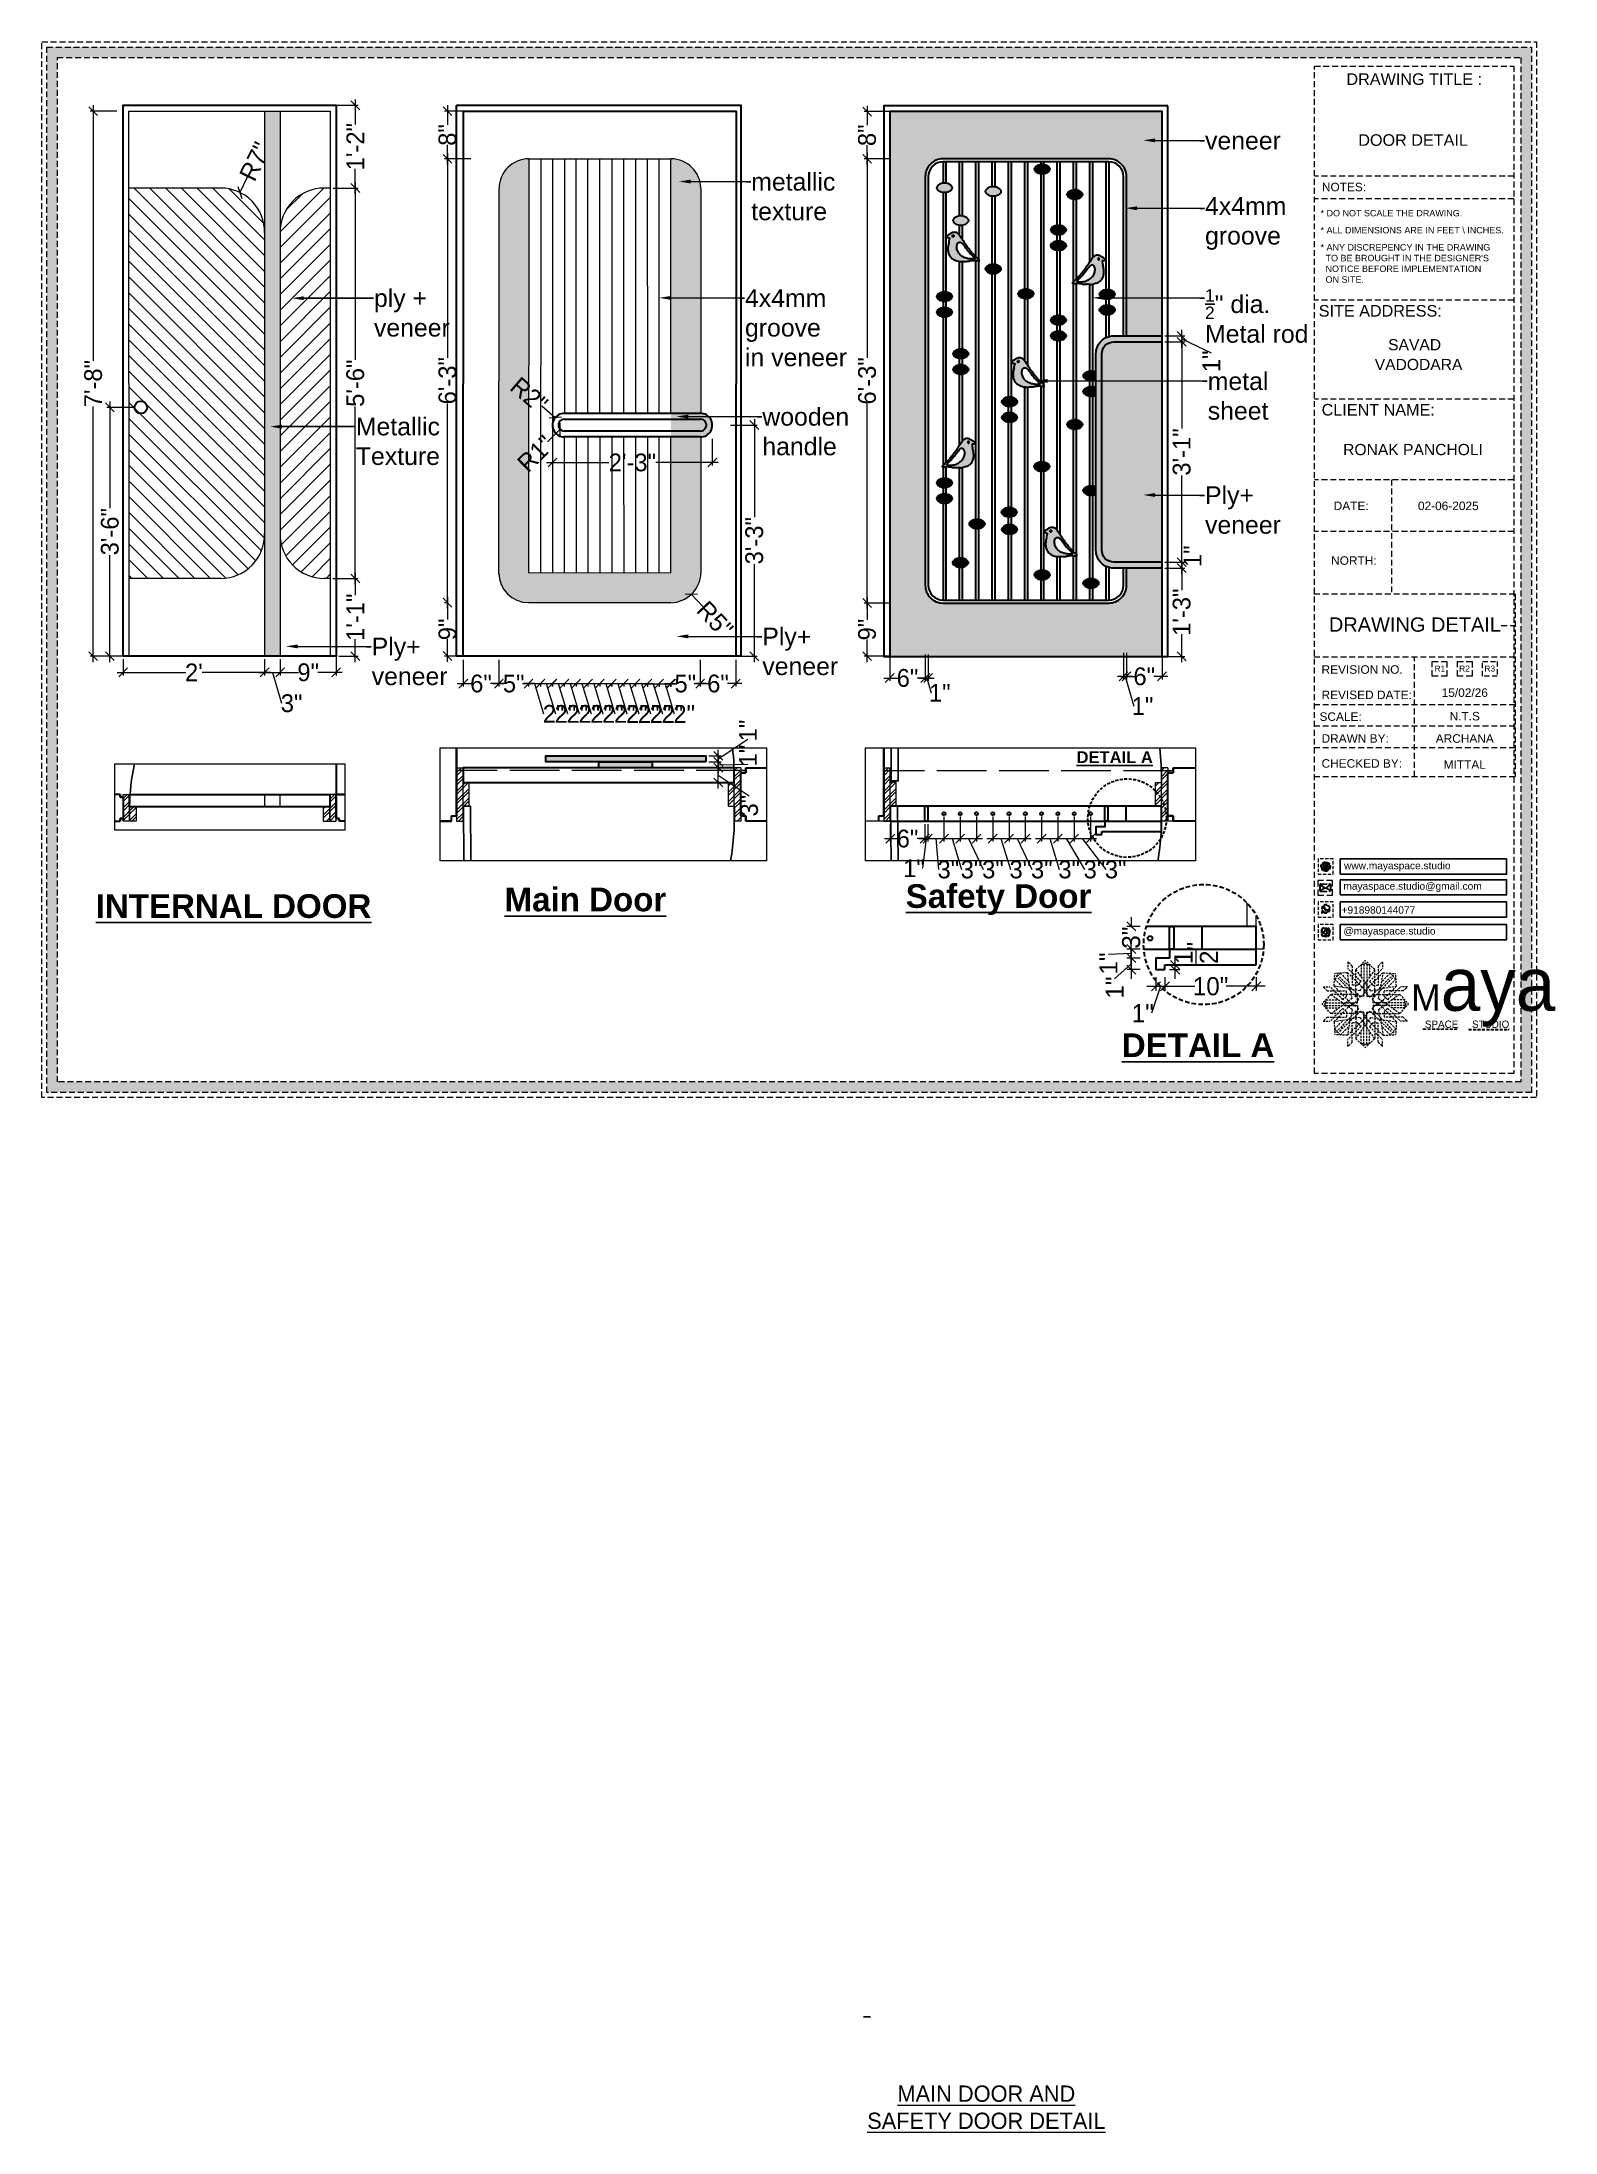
# Model space of a CAD drawing. Header units: millimetres. Extents: x 35877 to 3066687, y -650199 to -40525.
# Drawn here: x 147778.6 to 148034.2, y -180797 to -180444.1 of the extents above; entities outside this region: 9.
import ezdxf
from ezdxf import colors
from ezdxf.entities.mleader import LeaderData, LeaderLine
from ezdxf.enums import TextEntityAlignment as Align
from ezdxf.math import Vec2, Vec3

# ---------------------------------------------------------------- set-up
doc = ezdxf.new("R2010")
doc.units = ezdxf.units.MM
doc.header["$MEASUREMENT"] = 0
doc.header["$PDMODE"] = 35
for name, pattern in [('00 . GROUND FLOOR$0$DASHED', [0.75, 0.5, -0.25]), ('ACAD_ISO02W100', [15, 12, -3]), ('DASHED', [0.75, 0.5, -0.25]), ('DASHEDX2', [1.5, 1, -0.5])]:
    doc.linetypes.add(name, pattern=pattern)
doc.layers.get('Defpoints').update_dxf_attribs({"color": 220})
for name, color, linetype, lineweight in [('A8_FURNITURE', 32, 'Continuous', 30), ('AR-Text', 250, 'Continuous', 13), ('AR-Wall', 7, 'Continuous', 35), ('Beam', 10, 'ACAD_ISO02W100', 0), ('COLUMN', 1, 'Continuous', 30), ('dim05', 1, 'Continuous', 13), ('Dimension', 10, 'DASHEDX2', 20), ('doors', 36, 'Continuous', 15), ('el', 7, 'Continuous', 20), ('Electrical', 84, 'Continuous', 30), ('ELEVATION ( WALL COLOUR ) X_', 7, 'Continuous', 9), ('Elevation 4.5', 206, 'Continuous', 5), ('FIRST FLOOR ( DW_RAIL )', 7, 'Continuous', 9), ('FURNITURE', 32, 'Continuous', 9), ('furniture dimensions', 1, 'DASHED', 0), ('GROUND FLOOR', 7, 'Continuous', 9), ('GROUND FLOOR  ( PLINE )', 251, 'Continuous', 30), ('LABALLING', 1, 'Continuous', 25), ('NAME PLATE', 7, 'Continuous', 25), ('sec. mark', 5, 'Continuous', 25), ('SECOND FLOOR', 7, 'Continuous', 9), ('SECOND FLOOR  ( PLINE )', 251, 'Continuous', 30), ('Text', 7, 'Continuous', 15), ('wall', 7, 'Continuous', 30)]:
    doc.layers.add(name, color=color, linetype=linetype, lineweight=lineweight)
doc.layers.add('AR ELE-5', color=134, linetype='Continuous')
doc.layers.add('hatch', color=253, linetype='Continuous', lineweight=0, transparency=0.4)
doc.styles.add('Arial', font='arial.ttf')
doc.styles.add('century g', font='GOTHIC.TTF')
doc.styles.add('DATE', font='swissc.ttf', dxfattribs={"height": 6.75})
doc.styles.get("Standard").update_dxf_attribs({"font": 'arial.ttf', "height": 6})
doc.dimstyles.new('Archana', dxfattribs={"dimtxt": 2, "dimasz": 0.75, "dimexe": 0.5, "dimexo": 0.5, "dimgap": 0, "dimtad": 0, "dimzin": 0, "dimdsep": 46, "dimlunit": 4, "dimtxsty": 'century g', "dimblk": 'OBLIQUE', "dimcen": 0, "dimdle": 1, "dimclrd": 256, "dimclre": 256, "dimclrt": 256, "dimadec": 0, "dimazin": 0, "dimtfac": 1, "dimtofl": 0, "dimtmove": 1, "dimatfit": 3, "dimfxl": 1, "dimfxlon": 1, "dimtolj": 1, "dimtzin": 0, "dimlwd": -1, "dimlwe": -1, "dimarcsym": 0})
pattern_1 = [(45, (-2550.4654, -585.2135), (-0.795495129, 0.795495129), []), (45, (-2549.935, -585.2135), (-0.795495129, 0.795495129), [])]

msp = doc.modelspace()

# ---------------------------------------------------------------- texts
at = {"color": 18, "true_color": 0x000000, "transparency": 33554687, "char_height": 1.2273, "attachment_point": 1}
for s, width, gutter_width, insert in [('www.mayaspace.studio', 8.2419, 6.89, (147998.51, -180582.52, 0.12)), ('mayaspace.studio@gmail.com', 5.1419, 4.3, (147998.41, -180585.98, 0.12)), ('+918980144077', 20.051, 4.3, (147998.1, -180590.02, 0.12)), ('@mayaspace.studio', 5.1419, 4.3, (147998.41, -180593.55, 0.12))]:
    msp.add_mtext_dynamic_manual_height_columns(s, width=width, gutter_width=gutter_width, heights=[0], dxfattribs=dict(at, insert=insert))
at = {"layer": 'NAME PLATE', "transparency": 33554687, "style": 'Arial'}
for s, height, p in [('DRAWING TITLE : ', 1.9545, (148010.76, -180451.33, 0.12)), ('DOOR DETAIL', 1.9545, (148010.18, -180461.62, 0.12)), ('NOTES:', 1.436, (147998.51, -180469.29, 0.12)), ('SITE ADDRESS:', 1.9545, (148004.64, -180490.45, 0.12)), (' SAVAD ', 1.889, (148010.44, -180496.14, 0.03)), ('VADODARA', 1.889, (148011.11, -180499.48, 0.03)), ('CLIENT NAME:', 1.9545, (148004.29, -180507.15, 0.12)), ('RONAK PANCHOLI    ', 1.8894, (148011.64, -180513.84, 0.03)), ('DATE:', 1.436, (147999.72, -180523.12, 0.12)), ('02-06-2025', 1.436, (148016.13, -180523.12, 0.12)), ('NORTH:', 1.436, (148000.18, -180532.35, 0.12)), ('DRAWING DETAIL', 2.4164, (148010.49, -180543.65, 0.12)), ('REVISION NO.', 1.4361, (148001.57, -180550.75, 0.12)), ('REVISED DATE: ', 1.4361, (148002.63, -180555.03, 0.12)), ('SCALE:', 1.436, (147997.94, -180558.7, 0.12)), ('DRAWN BY:', 1.436, (148000.4, -180562.39, 0.12)), ('ARCHANA', 1.436, (148018.91, -180562.4, 0.12)), ('CHECKED BY:', 1.4361, (148001.52, -180566.61, 0.12)), ('MITTAL', 1.436, (148018.91, -180566.8, 0.12))]:
    msp.add_text(s, height=height, dxfattribs=at).set_placement(p, align=Align.CENTER)
for s, p in [('R1', (148013.8, -180550.38, 0.12)), ('R2', (148017.96, -180550.38, 0.12))]:
    msp.add_text(s, height=1.012, dxfattribs=at).set_placement(p)
at = {"layer": 'NAME PLATE', "transparency": 33554687, "char_height": 1.0862, "width": 41.9639, "attachment_point": 1, "style": 'Arial'}
for s, insert in [('* DO NOT SCALE THE DRAWING.', (147994.55, -180472.44, 0.12)), ('* ALL DIMENSIONS ARE IN FEET \\\\ INCHES.', (147994.55, -180475.32, 0.12)), ("* ANY DISCREPENCY IN THE DRAWING \\P  TO BE BROUGHT IN THE DESIGNER'S\\P  NOTICE BEFORE IMPLEMENTATION \\P  ON SITE.", (147994.55, -180478.21, 0.12))]:
    msp.add_mtext(s, dxfattribs=dict(at, insert=insert))
at = {"layer": 'NAME PLATE', "lineweight": 0, "transparency": 33554687, "char_height": 1.436, "attachment_point": 2, "style": 'Arial'}
for s, insert, width in [('15/02/26', (148018.91, -180553.22, 0.12), 12.4454), ('N.T.S', (148018.91, -180557.19, 0.12), 2.8029)]:
    msp.add_mtext(s, dxfattribs=dict(at, insert=insert, width=width))
at = {"layer": 'sec. mark', "lineweight": 20, "transparency": 33554687, "insert": (147917.95, -180789.09), "char_height": 2.75, "attachment_point": 1, "style": 'DATE'}
msp.add_mtext_dynamic_manual_height_columns('\\pxqc;{\\fCentury Gothic|b0|i0|c0|p34;\\L\\C5;MAIN DOOR AND SAFETY DOOR DETAIL}', width=40.305, gutter_width=1, heights=[0], dxfattribs=at)
at = {"layer": 'Text', "lineweight": 25, "transparency": 33554687, "attachment_point": 5}
for s, insert, char_height in [('\\A1;{\\fArial|b1|i0|c0|p34;\\L\\C1;DETAIL A}', (147959.78, -180564.83), 2), ('\\A1;{\\fArial|b1|i0|c0|p34;\\L\\C1;Main Door}', (147870.38, -180588.88), 4), ('\\A1;{\\fArial|b1|i0|c0|p34;\\L\\C1;Safety Door}', (147940.16, -180588.88), 4), ('\\A1;{\\fArial|b1|i0|c0|p34;\\L\\C1;INTERNAL DOOR }', (147810.94, -180590), 4), ('\\A1;{\\fArial|b1|i0|c0|p34;\\L\\C1;DETAIL A}', (147973.86, -180613.46), 4)]:
    msp.add_mtext(s, dxfattribs=dict(at, insert=insert, char_height=char_height)).dxf.unprotected_set("ltscale", 0)

# ---------------------------------------------------------------- blocks, each defined once
blk = doc.blocks.new('_Oblique')
at = {"layer": 'wall', "color": 0, "lineweight": -2}
blk.add_line((-0.5, -0.5), (0.5, 0.5), dxfattribs=at)
blk = doc.blocks.new('*D281')
at = {"layer": 'Defpoints', "color": 0, "linetype": 'Continuous', "lineweight": 0, "transparency": 16777216}
for p in [(147792.29, -180547.77), (147816.19, -180547.77), (147816.19, -180550.52)]:
    blk.add_point(p, dxfattribs=at)
at = {"layer": 'furniture dimensions', "color": 5, "linetype": 'ByBlock', "transparency": 16777216}
blk.add_line((147792.29, -180548.27), (147792.29, -180551.02), dxfattribs=at)
at = {"layer": 'furniture dimensions', "color": 5, "linetype": 'Continuous', "transparency": 16777216}
for p, q in [((147816.19, -180548.27), (147816.19, -180551.02)), ((147791.29, -180550.52), (147802.86, -180550.52)), ((147817.19, -180550.52), (147805.62, -180550.52))]:
    blk.add_line(p, q, dxfattribs=at)
at = {"layer": 'furniture dimensions', "color": 5, "linetype": 'Continuous', "transparency": 16777216, "xscale": 1.5, "yscale": 1.5, "zscale": 1.5, "rotation": 180}
blk.add_blockref('_Oblique', (147792.29, -180550.52), dxfattribs=at)
at = {"layer": 'furniture dimensions', "color": 5, "linetype": 'Continuous', "transparency": 16777216, "xscale": 1.5, "yscale": 1.5, "zscale": 1.5}
blk.add_blockref('_Oblique', (147816.19, -180550.52), dxfattribs=at)
at = {"layer": 'furniture dimensions', "linetype": 'Continuous', "lineweight": 0, "transparency": 16777216, "insert": (147804.24, -180550.52), "char_height": 3, "attachment_point": 5, "style": 'century g'}
blk.add_mtext("\\A1;2'", dxfattribs=at)
blk = doc.blocks.new('FSFSF')
at = {"color": 42, "lineweight": 5, "true_color": 0xe0ac11}
for p, q in [((28593.2, 131.5), (28593.5, 137.7)), ((28593.4, 135), (28594.6, 136.1)), ((28593.4, 135), (28597.6, 130.8)), ((28599.8, 138.1), (28593.5, 137.7)), ((28595.1, 136.7), (28594.5, 136.7)), ((28594.6, 136.1), (28594.6, 136.7)), ((28605.2, 125), (28594.6, 136.1)), ((28596.2, 137.9), (28595.1, 136.7)), ((28606.3, 126.1), (28595.1, 136.7)), ((28596.2, 137.9), (28600.5, 133.6)), ((28599.8, 138.1), (28608.6, 129.6)), ((28601, 130), (28599.8, 138.1)), ((28600, 143.5), (28600, 140.2)), ((28602.1, 141.4), (28600, 143.5)), ((28606.5, 133.8), (28600, 140.2)), ((28602.1, 141.4), (28602.1, 132)), ((28603.9, 139.7), (28608.6, 144.1)), ((28603.9, 126.6), (28603.9, 139.7)), ((28603.9, 139.7), (28608.6, 133)), ((28607.9, 142.2), (28606.6, 142.2)), ((28606.6, 142.2), (28606.6, 135.8)), ((28607.9, 142.2), (28608.6, 142.8)), ((28607.9, 142.2), (28607.9, 126.6)), ((28613.3, 139.7), (28608.6, 144.1)), ((28609.3, 142.2), (28608.6, 142.8)), ((28613.3, 139.7), (28608.6, 133)), ((28617.4, 138.1), (28608.6, 129.6)), ((28609.3, 142.2), (28609.3, 126.6)), ((28609.3, 142.2), (28610.6, 142.2)), ((28610.6, 142.2), (28610.6, 135.8)), ((28610.7, 133.8), (28617.1, 140.2)), ((28610.9, 126.1), (28622, 136.7)), ((28612, 125), (28622.6, 136.1)), ((28613.3, 126.6), (28613.3, 139.7)), ((28615, 141.4), (28617.1, 143.5)), ((28615, 141.4), (28615, 132)), ((28616.1, 130), (28617.4, 138.1)), ((28620.9, 137.9), (28616.7, 133.6)), ((28617.1, 143.5), (28617.1, 140.2)), ((28617.4, 138.1), (28623.6, 137.7)), ((28623.8, 135), (28619.6, 130.8)), ((28620.9, 137.9), (28622, 136.7)), ((28622, 136.7), (28622.6, 136.7)), ((28622.6, 136.1), (28622.6, 136.7)), ((28623.8, 135), (28622.6, 136.1)), ((28624, 131.5), (28623.6, 137.7)), ((28591.6, 127.4), (28587.2, 122.7)), ((28587.7, 131.2), (28591.1, 131.2)), ((28589.8, 129.1), (28587.7, 131.2)), ((28589, 123.3), (28589, 124.7)), ((28589, 124.7), (28595.4, 124.7)), ((28589.8, 129.1), (28599.3, 129.1)), ((28597.5, 124.8), (28591.1, 131.2)), ((28604.7, 127.4), (28591.6, 127.4)), ((28591.6, 127.4), (28598.2, 122.7)), ((28593.2, 131.5), (28601.7, 122.7)), ((28601.2, 130.2), (28593.2, 131.5)), ((28597.5, 124.8), (28599.3, 126.5)), ((28602.1, 125.4), (28598.2, 122.7)), ((28599.3, 126.5), (28599.3, 129.1)), ((28605.9, 129.2), (28601, 130)), ((28602.1, 125.4), (28601.2, 130.2)), ((28604.7, 132), (28602.1, 132)), ((28605.2, 125), (28603, 122.7)), ((28603.7, 126.5), (28603.7, 127.4)), ((28604.7, 126.5), (28603.7, 126.5)), ((28604.7, 127.6), (28603.9, 127.6)), ((28607.9, 126.6), (28603.9, 126.6)), ((28606.5, 133.8), (28604.7, 132)), ((28604.7, 126.6), (28604.7, 127.6)), ((28604.7, 123.3), (28604.7, 127.4)), ((28605.9, 129.2), (28608.6, 133)), ((28606.3, 126.1), (28608.6, 128.3)), ((28607.9, 128.9), (28608.6, 129.6)), ((28607.9, 128.9), (28608.6, 128.3)), ((28611.3, 129.2), (28608.6, 133)), ((28609.3, 128.9), (28608.6, 129.6)), ((28609.3, 128.9), (28608.6, 128.3)), ((28610.9, 126.1), (28608.6, 128.3)), ((28609.3, 126.6), (28613.3, 126.6)), ((28610.7, 133.8), (28612.4, 132)), ((28611.3, 129.2), (28616.1, 130)), ((28612, 125), (28614.2, 122.7)), ((28612.4, 132), (28615, 132)), ((28612.5, 126.6), (28612.5, 127.6)), ((28612.5, 127.6), (28613.3, 127.6)), ((28612.5, 123.3), (28612.5, 127.4)), ((28612.5, 127.4), (28625.6, 127.4)), ((28612.5, 126.5), (28613.5, 126.5)), ((28613.5, 126.5), (28613.5, 127.4)), ((28615.1, 125.4), (28615.9, 130.2)), ((28615.1, 125.4), (28619, 122.7)), ((28624, 131.5), (28615.5, 122.7)), ((28615.9, 130.2), (28624, 131.5)), ((28627.3, 129.1), (28617.9, 129.1)), ((28617.9, 126.5), (28617.9, 129.1)), ((28619.7, 124.8), (28617.9, 126.5)), ((28625.6, 127.4), (28619, 122.7)), ((28619.7, 124.8), (28626.1, 131.2)), ((28628.2, 124.7), (28621.8, 124.7)), ((28625.6, 127.4), (28630, 122.7)), ((28629.5, 131.2), (28626.1, 131.2)), ((28627.3, 129.1), (28629.5, 131.2)), ((28628.2, 123.3), (28628.2, 124.7)), ((28591.6, 117.9), (28587.2, 122.7)), ((28589.8, 116.2), (28587.7, 114.1)), ((28587.7, 114.1), (28591.1, 114.1)), ((28589, 123.3), (28588.4, 122.7)), ((28589, 122), (28588.4, 122.7)), ((28589, 123.3), (28604.7, 123.3)), ((28589, 122), (28604.7, 122)), ((28589, 122), (28589, 120.7)), ((28589, 120.7), (28595.4, 120.7)), ((28589.8, 116.2), (28599.3, 116.2)), ((28597.5, 120.5), (28591.1, 114.1)), ((28591.6, 117.9), (28598.2, 122.7)), ((28604.7, 117.9), (28591.6, 117.9)), ((28593.2, 113.9), (28601.7, 122.7)), ((28601.2, 115.1), (28593.2, 113.9)), ((28593.2, 113.9), (28593.5, 107.6)), ((28593.4, 110.3), (28597.6, 114.5)), ((28605.2, 120.4), (28594.6, 109.2)), ((28606.3, 119.1), (28595.1, 108.5)), ((28597.5, 120.5), (28599.3, 118.8)), ((28602.1, 119.9), (28598.2, 122.7)), ((28599.3, 118.8), (28599.3, 116.2)), ((28599.8, 107.2), (28608.6, 115.7)), ((28601, 115.2), (28599.8, 107.2)), ((28605.9, 116), (28601, 115.2)), ((28602.1, 119.9), (28601.2, 115.1)), ((28602.3, 123.3), (28601.7, 122.7)), ((28602.3, 122), (28601.7, 122.7)), ((28602.3, 123.3), (28603, 122.7)), ((28602.3, 122), (28603, 122.7)), ((28605.2, 120.4), (28603, 122.7)), ((28604.7, 118.8), (28603.7, 118.8)), ((28603.7, 118.8), (28603.7, 117.9)), ((28607.9, 118.6), (28603.9, 118.6)), ((28603.9, 118.6), (28603.9, 105.5)), ((28604.7, 117.7), (28603.9, 117.7)), ((28604.7, 122), (28604.7, 117.9)), ((28604.7, 118.6), (28604.7, 117.7)), ((28605.9, 116), (28608.6, 112.2)), ((28606.3, 119.1), (28608.6, 117)), ((28607.9, 103), (28607.9, 118.6)), ((28607.9, 116.3), (28608.6, 117)), ((28607.9, 116.3), (28608.6, 115.7)), ((28610.9, 119.1), (28608.6, 117)), ((28609.3, 116.3), (28608.6, 117)), ((28609.3, 116.3), (28608.6, 115.7)), ((28611.3, 116), (28608.6, 112.2)), ((28617.4, 107.2), (28608.6, 115.7)), ((28609.3, 118.6), (28613.3, 118.6)), ((28609.3, 103), (28609.3, 118.6)), ((28610.9, 119.1), (28622, 108.5)), ((28611.3, 116), (28616.1, 115.2)), ((28612, 120.4), (28614.2, 122.7)), ((28612, 120.4), (28622.6, 109.2)), ((28628.2, 123.3), (28612.5, 123.3)), ((28612.5, 122), (28612.5, 117.9)), ((28628.2, 122), (28612.5, 122)), ((28612.5, 118.8), (28613.5, 118.8)), ((28612.5, 118.6), (28612.5, 117.7)), ((28612.5, 117.9), (28625.6, 117.9)), ((28612.5, 117.7), (28613.3, 117.7)), ((28613.3, 118.6), (28613.3, 105.5)), ((28613.5, 118.8), (28613.5, 117.9)), ((28614.9, 123.3), (28614.2, 122.7)), ((28614.9, 122), (28614.2, 122.7)), ((28614.9, 123.3), (28615.5, 122.7)), ((28614.9, 122), (28615.5, 122.7)), ((28615.1, 119.9), (28619, 122.7)), ((28615.1, 119.9), (28615.9, 115.1)), ((28624, 113.9), (28615.5, 122.7)), ((28615.9, 115.1), (28624, 113.9)), ((28616.1, 115.2), (28617.4, 107.2)), ((28619.7, 120.5), (28617.9, 118.8)), ((28617.9, 118.8), (28617.9, 116.2)), ((28627.3, 116.2), (28617.9, 116.2)), ((28625.6, 117.9), (28619, 122.7)), ((28623.8, 110.3), (28619.6, 114.5)), ((28619.7, 120.5), (28626.1, 114.1)), ((28628.2, 120.7), (28621.8, 120.7)), ((28624, 113.9), (28623.6, 107.6)), ((28625.6, 117.9), (28630, 122.7)), ((28629.5, 114.1), (28626.1, 114.1)), ((28627.3, 116.2), (28629.5, 114.1)), ((28628.2, 123.3), (28628.8, 122.7)), ((28628.2, 122), (28628.8, 122.7)), ((28628.2, 122), (28628.2, 120.7)), ((28593.4, 110.3), (28594.6, 109.2)), ((28599.8, 107.2), (28593.5, 107.5)), ((28595.1, 108.5), (28594.5, 108.5)), ((28594.6, 109.2), (28594.6, 108.6)), ((28596.2, 107.4), (28595.1, 108.5)), ((28596.2, 107.4), (28600.5, 111.6)), ((28606.5, 111.5), (28600, 105.1)), ((28600, 101.7), (28600, 105.1)), ((28602.1, 103.8), (28600, 101.7)), ((28602.1, 103.8), (28602.1, 113.3)), ((28604.7, 113.3), (28602.1, 113.3)), ((28603.9, 105.5), (28608.6, 112.2)), ((28603.9, 105.5), (28608.6, 101.1)), ((28606.5, 111.5), (28604.7, 113.3)), ((28606.6, 103), (28606.6, 109.4)), ((28613.3, 105.5), (28608.6, 112.2)), ((28613.3, 105.5), (28608.6, 101.1)), ((28610.6, 103), (28610.6, 109.4)), ((28610.7, 111.5), (28612.4, 113.3)), ((28610.7, 111.5), (28617.1, 105.1)), ((28612.4, 113.3), (28615, 113.3)), ((28615, 103.8), (28615, 113.3)), ((28615, 103.8), (28617.1, 101.7)), ((28620.9, 107.4), (28616.7, 111.6)), ((28617.1, 101.7), (28617.1, 105.1)), ((28617.4, 107.2), (28623.6, 107.5)), ((28620.9, 107.4), (28622, 108.5)), ((28622, 108.5), (28622.6, 108.5)), ((28623.8, 110.3), (28622.6, 109.2)), ((28622.6, 109.2), (28622.6, 108.6)), ((28607.9, 103), (28606.6, 103)), ((28607.9, 103), (28608.6, 102.4)), ((28609.3, 103), (28608.6, 102.4)), ((28609.3, 103), (28610.6, 103))]:
    blk.add_line(p, q, dxfattribs=at)
blk = doc.blocks.new('hgwg')
at = {"layer": 'Dimension', "true_color": 0xd39e00}
h = blk.add_hatch(color=42, dxfattribs=at)
h.dxf.hatch_style = 1
h.paths.add_polyline_path([(27505.71, 45.05), (27494.27, 45.05), (27494.27, 44.9), (27505.71, 44.9)])
h = blk.add_hatch(color=42, dxfattribs=at)
h.dxf.hatch_style = 1
h.paths.add_polyline_path([(27523.3, 44.9), (27509.68, 44.9), (27509.68, 44.75), (27523.3, 44.75)])
at = {"layer": 'Dimension', "color": 42, "true_color": 0xd39e00}
for p, q in [((27494.27, 45.05), (27505.71, 45.05)), ((27494.27, 44.9), (27494.27, 45.05)), ((27494.27, 44.9), (27505.71, 44.9)), ((27505.71, 45.05), (27505.71, 44.9)), ((27509.68, 44.9), (27523.3, 44.9)), ((27509.68, 44.9), (27509.68, 44.75)), ((27509.68, 44.75), (27523.3, 44.75)), ((27523.3, 44.75), (27523.3, 44.9))]:
    blk.add_line(p, q, dxfattribs=at)
at = {"layer": 'Dimension', "color": 42, "true_color": 0xd39e00, "attachment_point": 1}
for s, width, insert, char_height in [('{\\fCinzel|b0|i0|c0|p2;\\H1.5x;M\\fAmsterdam One|b0|i0|c0|p2;\\H2x;aya}', 85.3277, (27490.17, 69.17), 6), ('{\\fCinzel|b0|i0|c0|p0;SPACE     STUDIO}', 66.129, (27494.83, 47.86), 2.5)]:
    blk.add_mtext_dynamic_manual_height_columns(s, width=width, gutter_width=30, heights=[0], dxfattribs=dict(at, insert=insert, char_height=char_height))
blk = doc.blocks.new('aggerg')
at = {"layer": 'Dimension', "color": 42, "true_color": 0xd39e00}
blk.add_lwpolyline([(-1.41, 1.41), (1.41, 1.41), (1.41, -1.41), (-1.41, -1.41)], close=True, dxfattribs=at)
at = {"layer": 'NAME PLATE', "lineweight": 0, "insert": (-0.03, 0.62), "char_height": 1.151, "width": 2.2458, "attachment_point": 2, "style": 'Arial'}
blk.add_mtext('R3', dxfattribs=at)
blk = doc.blocks.new('QEGW4TG')
at = {"layer": 'Dimension', "true_color": 0x000000}
h = blk.add_hatch(color=18, dxfattribs=at)
h.dxf.hatch_style = 1
h.paths.add_polyline_path([(2.69, 1.93, 0.170513), (2.95, 1.97, 0.190337), (3.11, 2.18, 0.316231), (3.07, 2.28), (2.79, 2.37, 0.273721), (2.69, 2.34, 0.040749), (2.63, 2.27, -0.441282), (2.53, 2.25, -0.11828), (2.06, 2.64, -0.441282), (2.07, 2.74, 0.040749), (2.13, 2.81, 0.290083), (2.14, 2.92), (2.01, 3.18, 0.316231), (1.91, 3.2, 0.190337), (1.73, 3, 0.170513), (1.72, 2.74, 0.252784)], flags=0)
h.paths.add_polyline_path([(1.19, 1.98), (1.03, 1.3, 0.550912), (1.11, 1.23), (1.75, 1.39, 6.344125)])
h.paths.add_polyline_path([(1.81, 1.7), (1.4, 1.6), (1.5, 2.03, -9.071339)], flags=16)
h.paths.add_polyline_path([(3.11, 2.16, -0.17811), (2.95, 1.97, -0.170513), (2.69, 1.93, -0.252784), (1.72, 2.74, -0.170513), (1.73, 3, -0.17811), (1.89, 3.19, -0.370089), (2.01, 3.18), (2.14, 2.92, -0.307185), (2.13, 2.8, -0.041087), (2.06, 2.73, 0.321676), (2.05, 2.65, 0.126524), (2.55, 2.24, 0.312216), (2.62, 2.26, -0.041087), (2.68, 2.34, -0.290673), (2.79, 2.37), (3.07, 2.28, -0.370089)], flags=0)
h = blk.add_hatch(color=18, dxfattribs=at)
h.dxf.hatch_style = 1
h.paths.add_polyline_path([(2.79, 2.37, 0.273721), (2.69, 2.34, 0.040749), (2.63, 2.27, -0.441282), (2.53, 2.25, -0.11828), (2.06, 2.64, -0.441282), (2.07, 2.74, 0.040749), (2.13, 2.81, 0.290083), (2.14, 2.92), (2.01, 3.18, 0.316231), (1.91, 3.2, 0.190337), (1.73, 3, 0.170513), (1.72, 2.74, 0.252784), (2.69, 1.93, 0.170513), (2.95, 1.97, 0.190337), (3.11, 2.18, 0.316231), (3.07, 2.28)])
for p, q in [((1.19, 1.98), (1.03, 1.3)), ((1.1, 1.23), (1.75, 1.39)), ((1.5, 2.03), (1.4, 1.6)), ((1.4, 1.6), (1.81, 1.7)), ((2.01, 3.18), (2.14, 2.92)), ((3.07, 2.28), (2.8, 2.36))]:
    blk.add_line(p, q)
blk.add_lwpolyline([(0, 0), (4.68, 0), (4.68, 4.68), (0, 4.68)], close=True)
for centre, radius, start, end in [((1.09, 1.29), 0.0598, 164.84831, 282.14582), ((2.39, 2.56), 1.34, 241.47269, 205.64225), ((2.39, 2.56), 1.04, 235.99618, 210.83325), ((2.09, 2.87), 0.39, 159.7007, 198.40719), ((2.96, 3.23), 1.33, 201.42182, 258.16694), ((2.07, 2.87), 0.364, 118.96853, 159.36483), ((1.94, 3.12), 0.0896, 41.89846, 123.13436), ((2.11, 2.68), 0.066, 135.99317, 224.88915), ((1.67, 3.16), 0.586, 312.46169, 321.87278), ((3.12, 3.42), 1.31, 216.54555, 243.52792), ((2.05, 2.87), 0.104, 320.39235, 28.69706), ((2.57, 2.3), 0.066, 234.24815, 323.14414), ((3.11, 1.94), 0.586, 137.26453, 146.67562), ((2.76, 2.27), 0.104, 70.44024, 138.74495), ((2.75, 2.31), 0.39, 260.73011, 299.43661), ((2.76, 2.29), 0.364, 299.77248, 340.16878), ((3.03, 2.2), 0.0896, 336.00294, 57.23884)]:
    blk.add_arc(centre, radius, start, end)
blk = doc.blocks.new('ASGERG')
at = {"layer": 'Dimension', "true_color": 0x000000}
h = blk.add_hatch(color=18, dxfattribs=at)
h.dxf.hatch_style = 1
h.paths.add_polyline_path([(0.99, 1.7, 0.353872), (1.69, 1.03), (2.96, 1.03, 0.353872), (3.66, 1.7), (3.66, 2.99, 0.353872), (2.96, 3.67), (1.69, 3.67, 0.353872), (0.99, 2.99)])
h.paths.add_polyline_path([(1.27, 2.97, -0.353872), (1.72, 3.4), (2.94, 3.4, -0.353872), (3.38, 2.97), (3.38, 1.72, -0.353872), (2.94, 1.3), (1.72, 1.3, -0.353872), (1.27, 1.72)], flags=16)
h.paths.add_polyline_path([(3.02, 2.35, -1), (1.64, 2.35, -1)], flags=0)
h.paths.add_polyline_path([(2.74, 2.35, -1), (1.92, 2.35, -1)], flags=0)
h.paths.add_polyline_path([(2.86, 3.02, -1), (3.19, 3.02, -1)], flags=0)
h.paths.add_polyline_path([(1.64, 2.35, 1), (3.02, 2.35, 1)], flags=0)
h = blk.add_hatch(color=18, dxfattribs=at)
h.dxf.hatch_style = 1
h.paths.add_polyline_path([(1.64, 2.35, 1), (3.02, 2.35, 1)])
h.paths.add_polyline_path([(2.74, 2.35, -1), (1.92, 2.35, -1)], flags=16)
h = blk.add_hatch(color=18, dxfattribs=at)
h.dxf.hatch_style = 1
h.paths.add_polyline_path([(3.19, 3.02, 1), (2.86, 3.02, 1)])
for p, q in [((0.99, 2.99), (0.99, 1.7)), ((1.27, 2.97), (1.27, 1.72)), ((1.69, 3.67), (2.96, 3.67)), ((1.69, 1.03), (2.96, 1.03)), ((2.94, 3.4), (1.72, 3.4)), ((2.94, 1.3), (1.72, 1.3)), ((3.38, 2.97), (3.38, 1.72)), ((3.66, 2.99), (3.66, 1.7))]:
    blk.add_line(p, q)
blk.add_lwpolyline([(0, 0), (4.68, 0), (4.68, 4.68), (0, 4.68)], close=True)
for centre, radius in [((2.33, 2.35), 0.694), ((2.33, 2.35), 0.414), ((3.02, 3.02), 0.168)]:
    blk.add_circle(centre, radius)
for centre, radius, start, end in [((1.76, 2.89), 0.778, 94.86305, 172.81274), ((1.76, 1.8), 0.778, 187.18726, 265.13695), ((1.76, 2.91), 0.491, 94.86305, 172.81274), ((1.76, 1.78), 0.491, 187.18726, 265.13695), ((2.9, 2.91), 0.491, 7.18726, 85.13695), ((2.9, 1.78), 0.491, 274.86305, 352.81274), ((2.89, 2.89), 0.778, 7.18726, 85.13695), ((2.89, 1.8), 0.778, 274.86305, 352.81274)]:
    blk.add_arc(centre, radius, start, end)
blk = doc.blocks.new('DTGWEGEARG')
at = {"layer": 'Dimension', "true_color": 0x000000}
h = blk.add_hatch(color=18, dxfattribs=at)
h.dxf.hatch_style = 1
h.paths.add_polyline_path([(3.83, 2.34, 1), (0.85, 2.34, 1)])
h.paths.add_polyline_path([(2.51, 1.01, 0.105795), (2.96, 1.58, -0.055205), (3.3, 1.41, -0.169822)], flags=16)
h.paths.add_polyline_path([(2.41, 1.12), (2.41, 1.69, -0.058279), (2.81, 1.63, -0.103353)], flags=16)
h.paths.add_polyline_path([(2.26, 1.13, -0.101741), (1.87, 1.63, -0.057171), (2.26, 1.69)], flags=16)
h.paths.add_polyline_path([(2.17, 1.01, -0.169822), (1.38, 1.41, -0.055205), (1.72, 1.58, 0.105795)], flags=16)
h.paths.add_polyline_path([(3.02, 1.72, 0.081336), (3.13, 2.27), (3.68, 2.27, -0.152069), (3.4, 1.52, 0.05687)], flags=16)
h.paths.add_polyline_path([(2.87, 1.77, 0.061945), (2.41, 1.84), (2.41, 2.27), (2.98, 2.27, -0.081344)], flags=16)
h.paths.add_polyline_path([(2.26, 1.84, 0.060923), (1.8, 1.77, -0.081344), (1.7, 2.27), (2.26, 2.27)], flags=16)
h.paths.add_polyline_path([(1.66, 1.72, 0.05687), (1.28, 1.52, -0.152069), (1, 2.27), (1.55, 2.27, 0.081336)], flags=16)
h.paths.add_polyline_path([(2.41, 2.42), (2.41, 2.83, 0.061945), (2.87, 2.91, -0.080009), (2.98, 2.42)], flags=16)
h.paths.add_polyline_path([(3.13, 2.42, 0.080116), (3.02, 2.96, 0.05687), (3.4, 3.16, 0.028258), (3.3, 3.27, -0.055205), (2.96, 3.1, 0.105795), (2.51, 3.67, -0.36029), (3.68, 2.42)], flags=16)
h.paths.add_polyline_path([(2.26, 2.42), (1.7, 2.42, -0.080009), (1.8, 2.91, 0.060923), (2.26, 2.84)], flags=16)
h.paths.add_polyline_path([(1.55, 2.42), (1, 2.42, -0.150466), (1.28, 3.16, 0.05687), (1.66, 2.96, 0.080116)], flags=16)
h.paths.add_polyline_path([(2.41, 2.98), (2.41, 3.56, -0.103353), (2.81, 3.05, -0.058279)], flags=16)
h.paths.add_polyline_path([(2.26, 2.99, -0.057171), (1.87, 3.05, -0.101741), (2.26, 3.55)], flags=16)
h.paths.add_polyline_path([(1.72, 3.1, -0.055205), (1.38, 3.27, -0.169822), (2.17, 3.67, 0.105795)], flags=16)
blk.add_lwpolyline([(0, 0), (4.68, 0), (4.68, 4.68), (0, 4.68)], close=True)
at = {"layer": 'Dimension', "color": 18, "true_color": 0x000000}
for p, q in [((1, 2.42), (1.55, 2.42)), ((1, 2.27), (1.55, 2.27)), ((1.7, 2.42), (2.26, 2.42)), ((1.7, 2.27), (2.26, 2.27)), ((2.26, 3.55), (2.26, 2.99)), ((2.26, 2.84), (2.26, 2.42)), ((2.26, 2.27), (2.26, 1.84)), ((2.26, 1.69), (2.26, 1.13)), ((2.41, 3.56), (2.41, 2.98)), ((2.41, 2.83), (2.41, 2.42)), ((2.41, 2.42), (2.98, 2.42)), ((2.41, 2.27), (2.98, 2.27)), ((2.41, 2.27), (2.41, 1.84)), ((2.41, 1.69), (2.41, 1.12)), ((3.13, 2.42), (3.68, 2.42)), ((3.13, 2.27), (3.68, 2.27))]:
    blk.add_line(p, q, dxfattribs=at)
blk.add_circle((2.34, 2.34), 1.49, dxfattribs=at)
for centre, radius, start, end in [((2.34, 2.34), 1.34, 142.38188, 176.60928), ((2.34, 2.34), 1.34, 183.03147, 217.61812), ((2.34, 4.74), 1.9, 236.13994, 249.15951), ((2.34, -0.06), 1.9, 110.84049, 123.86006), ((2.34, 2.34), 1.34, 97.35489, 135.90733), ((2.34, 4.74), 1.75, 236.74173, 249.38105), ((2.34, -0.06), 1.75, 110.61895, 123.25827), ((2.34, 2.34), 1.34, 224.09267, 262.64511), ((3.28, 2.34), 1.73, 159.05674, 177.37895), ((3.28, 2.34), 1.73, 182.34346, 200.94326), ((3.28, 2.34), 1.58, 158.83251, 177.13018), ((3.28, 2.34), 1.58, 182.56584, 201.16749), ((3.28, 2.34), 1.73, 129.93011, 154.08674), ((3.28, 2.34), 1.73, 205.91326, 230.06989), ((2.34, 4.74), 1.9, 253.67992, 267.62529), ((2.34, -0.06), 1.9, 92.37471, 106.32008), ((3.28, 2.34), 1.58, 130.10725, 153.34459), ((2.34, 4.74), 1.75, 254.33365, 267.42202), ((2.34, -0.06), 1.75, 92.57798, 105.66635), ((3.28, 2.34), 1.58, 206.65541, 229.89275), ((1.4, 2.34), 1.58, 26.65541, 50.25843), ((2.34, 4.74), 1.75, 272.32478, 285.66635), ((2.34, 4.74), 1.9, 272.1415, 286.32008), ((2.34, -0.06), 1.9, 73.67992, 87.8585), ((2.34, -0.06), 1.75, 74.33365, 87.67522), ((1.4, 2.34), 1.58, 309.74157, 333.34459), ((2.34, 2.34), 1.34, 3.39072, 82.64511), ((1.4, 2.34), 1.73, 25.91326, 50.06989), ((1.4, 2.34), 1.73, 309.93011, 334.08674), ((2.34, 2.34), 1.34, 277.35489, 315.90733), ((1.4, 2.34), 1.58, 2.86982, 21.16749), ((1.4, 2.34), 1.58, 338.83251, 357.43416), ((2.34, 4.74), 1.75, 290.61895, 303.25827), ((2.34, -0.06), 1.75, 56.74173, 69.38105), ((2.34, 4.74), 1.9, 290.84049, 303.86006), ((1.4, 2.34), 1.73, 2.62105, 20.94326), ((1.4, 2.34), 1.73, 339.05674, 357.65654), ((2.34, -0.06), 1.9, 56.13994, 69.15951), ((2.34, 2.34), 1.34, 322.38188, 356.96853)]:
    blk.add_arc(centre, radius, start, end, dxfattribs=at)
blk = doc.blocks.new('*D285')
at = {"layer": 'Defpoints', "color": 0, "linetype": 'Continuous', "lineweight": 0, "transparency": 16777216}
for p in [(147827.24, -180534.66), (147831.51, -180534.66), (147828.24, -180547.77)]:
    blk.add_point(p, dxfattribs=at)
at = {"layer": 'furniture dimensions', "color": 5, "linetype": 'Continuous', "transparency": 16777216}
for p, q in [((147831.51, -180533.66), (147831.51, -180537.49)), ((147827.74, -180534.66), (147832.01, -180534.66)), ((147831.51, -180548.77), (147831.51, -180544.93))]:
    blk.add_line(p, q, dxfattribs=at)
at = {"layer": 'furniture dimensions', "color": 5, "linetype": 'ByBlock', "transparency": 16777216}
blk.add_line((147828.74, -180547.77), (147832.01, -180547.77), dxfattribs=at)
at = {"layer": 'furniture dimensions', "color": 5, "linetype": 'Continuous', "transparency": 16777216, "xscale": 1.5, "yscale": 1.5, "zscale": 1.5}
for p, rotation in [((147831.51, -180534.66), 90), ((147831.51, -180547.77), 270)]:
    blk.add_blockref('_Oblique', p, dxfattribs=dict(at, rotation=rotation))
at = {"layer": 'furniture dimensions', "linetype": 'Continuous', "lineweight": 0, "transparency": 16777216, "insert": (147831.51, -180541.21), "char_height": 3, "attachment_point": 5, "rotation": 90, "style": 'century g'}
blk.add_mtext('\\A1;1\'-1"', dxfattribs=at)
blk = doc.blocks.new('*D286')
at = {"layer": 'Defpoints', "color": 0, "linetype": 'Continuous', "lineweight": 0, "transparency": 16777216}
for p in [(147812.01, -180469.5), (147808.77, -180476.17)]:
    blk.add_point(p, dxfattribs=at)
at = {"layer": 'furniture dimensions', "color": 5, "linetype": 'Continuous', "transparency": 16777216}
blk.add_line((147813.32, -180466.8), (147812.01, -180469.5), dxfattribs=at)
at = {"layer": 'furniture dimensions', "color": 5, "linetype": 'Continuous', "transparency": 16777216, "xscale": 1.5, "yscale": 1.5, "zscale": 1.5, "rotation": 244.0738870316112}
blk.add_blockref('_Oblique', (147812.01, -180469.5), dxfattribs=at)
at = {"layer": 'furniture dimensions', "linetype": 'Continuous', "lineweight": 0, "transparency": 16777216, "insert": (147814.56, -180464.25), "char_height": 3, "attachment_point": 5, "rotation": 64.0739, "style": 'century g'}
blk.add_mtext('\\A1;R7"', dxfattribs=at)
blk = doc.blocks.new('*D287')
at = {"layer": 'Defpoints', "color": 0, "linetype": 'Continuous', "lineweight": 0, "transparency": 16777216}
for p in [(147816.19, -180547.77), (147818.81, -180547.77), (147818.81, -180550.52)]:
    blk.add_point(p, dxfattribs=at)
at = {"layer": 'furniture dimensions', "color": 5, "linetype": 'ByBlock', "transparency": 16777216}
blk.add_line((147816.19, -180548.27), (147816.19, -180551.02), dxfattribs=at)
at = {"layer": 'furniture dimensions', "color": 5, "linetype": 'Continuous', "transparency": 16777216}
for p, q in [((147818.81, -180548.27), (147818.81, -180551.02)), ((147815.19, -180550.52), (147819.81, -180550.52)), ((147817.5, -180550.52), (147819.07, -180555.74))]:
    blk.add_line(p, q, dxfattribs=at)
at = {"layer": 'furniture dimensions', "color": 5, "linetype": 'Continuous', "transparency": 16777216, "xscale": 1.5, "yscale": 1.5, "zscale": 1.5, "rotation": 180}
blk.add_blockref('_Oblique', (147816.19, -180550.52), dxfattribs=at)
at = {"layer": 'furniture dimensions', "color": 5, "linetype": 'Continuous', "transparency": 16777216, "xscale": 1.5, "yscale": 1.5, "zscale": 1.5}
blk.add_blockref('_Oblique', (147818.81, -180550.52), dxfattribs=at)
at = {"layer": 'furniture dimensions', "linetype": 'Continuous', "lineweight": 0, "transparency": 16777216, "insert": (147820.75, -180555.74), "char_height": 3, "attachment_point": 5, "style": 'century g'}
blk.add_mtext('\\A1;3"', dxfattribs=at)
blk = doc.blocks.new('*D288')
at = {"layer": 'Defpoints', "color": 0, "linetype": 'Continuous', "lineweight": 0, "transparency": 16777216}
for p in [(147818.81, -180547.77), (147828.28, -180546.77), (147828.28, -180550.52)]:
    blk.add_point(p, dxfattribs=at)
at = {"layer": 'furniture dimensions', "color": 5, "linetype": 'ByBlock', "transparency": 16777216}
blk.add_line((147818.81, -180548.27), (147818.81, -180551.02), dxfattribs=at)
at = {"layer": 'furniture dimensions', "color": 5, "linetype": 'Continuous', "transparency": 16777216}
for p, q in [((147828.28, -180547.27), (147828.28, -180551.02)), ((147817.81, -180550.52), (147821.89, -180550.52)), ((147829.28, -180550.52), (147825.2, -180550.52))]:
    blk.add_line(p, q, dxfattribs=at)
at = {"layer": 'furniture dimensions', "color": 5, "linetype": 'Continuous', "transparency": 16777216, "xscale": 1.5, "yscale": 1.5, "zscale": 1.5, "rotation": 180}
blk.add_blockref('_Oblique', (147818.81, -180550.52), dxfattribs=at)
at = {"layer": 'furniture dimensions', "color": 5, "linetype": 'Continuous', "transparency": 16777216, "xscale": 1.5, "yscale": 1.5, "zscale": 1.5}
blk.add_blockref('_Oblique', (147828.28, -180550.52), dxfattribs=at)
at = {"layer": 'furniture dimensions', "linetype": 'Continuous', "lineweight": 0, "transparency": 16777216, "insert": (147823.55, -180550.52), "char_height": 3, "attachment_point": 5, "style": 'century g'}
blk.add_mtext('\\A1;9"', dxfattribs=at)
blk = doc.blocks.new('*D289')
at = {"layer": 'Defpoints', "color": 0, "linetype": 'Continuous', "lineweight": 0, "transparency": 16777216}
for p in [(147827.26, -180468.75), (147831.51, -180468.75), (147827.24, -180534.66)]:
    blk.add_point(p, dxfattribs=at)
at = {"layer": 'furniture dimensions', "color": 5, "linetype": 'Continuous', "transparency": 16777216}
for p, q in [((147827.76, -180468.75), (147832.01, -180468.75)), ((147831.51, -180467.75), (147831.51, -180497.77)), ((147831.51, -180535.66), (147831.51, -180505.64))]:
    blk.add_line(p, q, dxfattribs=at)
at = {"layer": 'furniture dimensions', "color": 5, "linetype": 'ByBlock', "transparency": 16777216}
blk.add_line((147827.74, -180534.66), (147832.01, -180534.66), dxfattribs=at)
at = {"layer": 'furniture dimensions', "color": 5, "linetype": 'Continuous', "transparency": 16777216, "xscale": 1.5, "yscale": 1.5, "zscale": 1.5}
for p, rotation in [((147831.51, -180468.75), 90), ((147831.51, -180534.66), 270)]:
    blk.add_blockref('_Oblique', p, dxfattribs=dict(at, rotation=rotation))
at = {"layer": 'furniture dimensions', "linetype": 'Continuous', "lineweight": 0, "transparency": 16777216, "insert": (147831.51, -180501.7), "char_height": 3, "attachment_point": 5, "rotation": 90, "style": 'century g'}
blk.add_mtext('\\A1;5\'-6"', dxfattribs=at)
blk = doc.blocks.new('*D290')
at = {"layer": 'Defpoints', "color": 0, "linetype": 'Continuous', "lineweight": 0, "transparency": 16777216}
for p in [(147827.26, -180454.77), (147831.51, -180454.77), (147827.26, -180468.75)]:
    blk.add_point(p, dxfattribs=at)
at = {"layer": 'furniture dimensions', "color": 5, "linetype": 'Continuous', "transparency": 16777216}
for p, q in [((147827.76, -180454.77), (147832.01, -180454.77)), ((147831.51, -180453.77), (147831.51, -180458.04)), ((147831.51, -180469.75), (147831.51, -180465.48))]:
    blk.add_line(p, q, dxfattribs=at)
at = {"layer": 'furniture dimensions', "color": 5, "linetype": 'ByBlock', "transparency": 16777216}
blk.add_line((147827.76, -180468.75), (147832.01, -180468.75), dxfattribs=at)
at = {"layer": 'furniture dimensions', "color": 5, "linetype": 'Continuous', "transparency": 16777216, "xscale": 1.5, "yscale": 1.5, "zscale": 1.5}
for p, rotation in [((147831.51, -180454.77), 90), ((147831.51, -180468.75), 270)]:
    blk.add_blockref('_Oblique', p, dxfattribs=dict(at, rotation=rotation))
at = {"layer": 'furniture dimensions', "linetype": 'Continuous', "lineweight": 0, "transparency": 16777216, "insert": (147831.51, -180461.76), "char_height": 3, "attachment_point": 5, "rotation": 90, "style": 'century g'}
blk.add_mtext('\\A1;1\'-2"', dxfattribs=at)
blk = doc.blocks.new('*D291')
at = {"layer": 'Defpoints', "color": 0, "linetype": 'Continuous', "lineweight": 0, "transparency": 16777216}
for p in [(147795.29, -180505.77), (147790.05, -180547.77), (147795.29, -180547.77)]:
    blk.add_point(p, dxfattribs=at)
at = {"layer": 'furniture dimensions', "color": 5, "linetype": 'ByBlock', "transparency": 16777216}
blk.add_line((147794.05, -180505.77), (147789.55, -180505.77), dxfattribs=at)
at = {"layer": 'furniture dimensions', "color": 5, "linetype": 'Continuous', "transparency": 16777216}
for p, q in [((147790.05, -180504.77), (147790.05, -180522.82)), ((147790.05, -180548.77), (147790.05, -180530.71)), ((147794.05, -180547.77), (147789.55, -180547.77))]:
    blk.add_line(p, q, dxfattribs=at)
at = {"layer": 'furniture dimensions', "color": 5, "linetype": 'Continuous', "transparency": 16777216, "xscale": 1.5, "yscale": 1.5, "zscale": 1.5}
for p, rotation in [((147790.05, -180505.77), 90), ((147790.05, -180547.77), 270)]:
    blk.add_blockref('_Oblique', p, dxfattribs=dict(at, rotation=rotation))
at = {"layer": 'furniture dimensions', "linetype": 'Continuous', "lineweight": 0, "transparency": 16777216, "insert": (147790.05, -180526.77), "char_height": 3, "attachment_point": 5, "rotation": 90, "style": 'century g'}
blk.add_mtext('\\A1;3\'-6"', dxfattribs=at)
blk = doc.blocks.new('*D292')
at = {"layer": 'Defpoints', "color": 0, "linetype": 'Continuous', "lineweight": 0, "transparency": 16777216}
for p in [(147793.27, -180455.77), (147787.24, -180547.77), (147792.29, -180547.77)]:
    blk.add_point(p, dxfattribs=at)
at = {"layer": 'furniture dimensions', "color": 5, "linetype": 'ByBlock', "transparency": 16777216}
blk.add_line((147791.24, -180455.77), (147786.74, -180455.77), dxfattribs=at)
at = {"layer": 'furniture dimensions', "color": 5, "linetype": 'Continuous', "transparency": 16777216}
for p, q in [((147787.24, -180454.77), (147787.24, -180497.9)), ((147787.24, -180548.77), (147787.24, -180505.64)), ((147791.24, -180547.77), (147786.74, -180547.77))]:
    blk.add_line(p, q, dxfattribs=at)
at = {"layer": 'furniture dimensions', "color": 5, "linetype": 'Continuous', "transparency": 16777216, "xscale": 1.5, "yscale": 1.5, "zscale": 1.5}
for p, rotation in [((147787.24, -180455.77), 90), ((147787.24, -180547.77), 270)]:
    blk.add_blockref('_Oblique', p, dxfattribs=dict(at, rotation=rotation))
at = {"layer": 'furniture dimensions', "linetype": 'Continuous', "lineweight": 0, "transparency": 16777216, "insert": (147787.24, -180501.77), "char_height": 3, "attachment_point": 5, "rotation": 90, "style": 'century g'}
blk.add_mtext('\\A1;7\'-8"', dxfattribs=at)
blk = doc.blocks.new('*D305')
at = {"layer": 'Defpoints', "color": 0, "linetype": 'Continuous', "lineweight": 0, "transparency": 16777216}
for p in [(147849.74, -180530.87), (147855.75, -180530.88), (147855.75, -180552.41)]:
    blk.add_point(p, dxfattribs=at)
at = {"layer": 'furniture dimensions', "color": 5, "linetype": 'ByBlock', "transparency": 16777216}
blk.add_line((147849.74, -180548.41), (147849.74, -180552.91), dxfattribs=at)
at = {"layer": 'furniture dimensions', "color": 5, "linetype": 'Continuous', "transparency": 16777216}
for p, q in [((147855.75, -180548.41), (147855.75, -180552.91)), ((147848.74, -180552.41), (147851.13, -180552.41)), ((147856.75, -180552.41), (147854.35, -180552.41))]:
    blk.add_line(p, q, dxfattribs=at)
at = {"layer": 'furniture dimensions', "color": 5, "linetype": 'Continuous', "transparency": 16777216, "xscale": 1.5, "yscale": 1.5, "zscale": 1.5, "rotation": 180}
blk.add_blockref('_Oblique', (147849.74, -180552.41), dxfattribs=at)
at = {"layer": 'furniture dimensions', "color": 5, "linetype": 'Continuous', "transparency": 16777216, "xscale": 1.5, "yscale": 1.5, "zscale": 1.5}
blk.add_blockref('_Oblique', (147855.75, -180552.41), dxfattribs=at)
at = {"layer": 'furniture dimensions', "linetype": 'Continuous', "lineweight": 0, "transparency": 16777216, "insert": (147852.74, -180552.41), "char_height": 3, "attachment_point": 5, "style": 'century g'}
blk.add_mtext('\\A1;6"', dxfattribs=at)
blk = doc.blocks.new('*D306')
at = {"layer": 'Defpoints', "color": 0, "linetype": 'Continuous', "lineweight": 0, "transparency": 16777216}
for p in [(147855.75, -180530.88), (147860.77, -180530.25, -220.76), (147860.77, -180552.41)]:
    blk.add_point(p, dxfattribs=at)
at = {"layer": 'furniture dimensions', "color": 5, "linetype": 'ByBlock', "transparency": 16777216}
blk.add_line((147855.75, -180548.41), (147855.75, -180552.91), dxfattribs=at)
at = {"layer": 'furniture dimensions', "color": 5, "linetype": 'Continuous', "transparency": 16777216}
for p, q in [((147854.75, -180552.41), (147856.59, -180552.41)), ((147861.77, -180552.41), (147859.93, -180552.41)), ((147860.77, -180552.45), (147860.77, -180552.91))]:
    blk.add_line(p, q, dxfattribs=at)
at = {"layer": 'furniture dimensions', "color": 5, "linetype": 'Continuous', "transparency": 16777216, "xscale": 1.5, "yscale": 1.5, "zscale": 1.5, "rotation": 180}
blk.add_blockref('_Oblique', (147855.75, -180552.41), dxfattribs=at)
at = {"layer": 'furniture dimensions', "color": 5, "linetype": 'Continuous', "transparency": 16777216, "xscale": 1.5, "yscale": 1.5, "zscale": 1.5}
blk.add_blockref('_Oblique', (147860.77, -180552.41), dxfattribs=at)
at = {"layer": 'furniture dimensions', "linetype": 'Continuous', "lineweight": 0, "transparency": 16777216, "insert": (147858.26, -180552.41), "char_height": 3, "attachment_point": 5, "style": 'century g'}
blk.add_mtext('\\A1;5"', dxfattribs=at)
blk = doc.blocks.new('*D307')
at = {"layer": 'Defpoints', "color": 0, "linetype": 'Continuous', "lineweight": 0, "transparency": 16777216}
for p in [(147860.77, -180530.25, -220.76), (147862.77, -180530.2, -220.76), (147862.77, -180552.41)]:
    blk.add_point(p, dxfattribs=at)
at = {"layer": 'furniture dimensions', "color": 5, "linetype": 'Continuous', "transparency": 16777216}
for p, q in [((147859.77, -180552.41), (147863.77, -180552.41)), ((147861.77, -180552.41), (147863.31, -180557.52)), ((147862.77, -180552.45), (147862.77, -180552.91))]:
    blk.add_line(p, q, dxfattribs=at)
at = {"layer": 'furniture dimensions', "color": 5, "linetype": 'ByBlock', "transparency": 16777216}
blk.add_line((147860.77, -180552.45), (147860.77, -180552.91), dxfattribs=at)
at = {"layer": 'furniture dimensions', "color": 5, "linetype": 'Continuous', "transparency": 16777216, "xscale": 1.5, "yscale": 1.5, "zscale": 1.5, "rotation": 180}
blk.add_blockref('_Oblique', (147860.77, -180552.41), dxfattribs=at)
at = {"layer": 'furniture dimensions', "color": 5, "linetype": 'Continuous', "transparency": 16777216, "xscale": 1.5, "yscale": 1.5, "zscale": 1.5}
blk.add_blockref('_Oblique', (147862.77, -180552.41), dxfattribs=at)
at = {"layer": 'furniture dimensions', "linetype": 'Continuous', "lineweight": 0, "transparency": 16777216, "insert": (147865, -180557.52), "char_height": 3, "attachment_point": 5, "style": 'century g'}
blk.add_mtext('\\A1;2"', dxfattribs=at)
blk = doc.blocks.new('*D308')
at = {"layer": 'Defpoints', "color": 0, "linetype": 'Continuous', "lineweight": 0, "transparency": 16777216}
for p in [(147862.77, -180530.26, -220.76), (147864.77, -180530.2, -220.76), (147864.77, -180552.41)]:
    blk.add_point(p, dxfattribs=at)
at = {"layer": 'furniture dimensions', "color": 5, "linetype": 'Continuous', "transparency": 16777216}
for p, q in [((147861.77, -180552.41), (147865.77, -180552.41)), ((147863.77, -180552.41), (147865.31, -180557.53)), ((147864.77, -180552.45), (147864.77, -180552.91))]:
    blk.add_line(p, q, dxfattribs=at)
at = {"layer": 'furniture dimensions', "color": 5, "linetype": 'ByBlock', "transparency": 16777216}
blk.add_line((147862.77, -180552.45), (147862.77, -180552.91), dxfattribs=at)
at = {"layer": 'furniture dimensions', "color": 5, "linetype": 'Continuous', "transparency": 16777216, "xscale": 1.5, "yscale": 1.5, "zscale": 1.5, "rotation": 180}
blk.add_blockref('_Oblique', (147862.77, -180552.41), dxfattribs=at)
at = {"layer": 'furniture dimensions', "color": 5, "linetype": 'Continuous', "transparency": 16777216, "xscale": 1.5, "yscale": 1.5, "zscale": 1.5}
blk.add_blockref('_Oblique', (147864.77, -180552.41), dxfattribs=at)
at = {"layer": 'furniture dimensions', "linetype": 'Continuous', "lineweight": 0, "transparency": 16777216, "insert": (147867, -180557.53), "char_height": 3, "attachment_point": 5, "style": 'century g'}
blk.add_mtext('\\A1;2"', dxfattribs=at)
blk = doc.blocks.new('*D309')
at = {"layer": 'Defpoints', "color": 0, "linetype": 'Continuous', "lineweight": 0, "transparency": 16777216}
for p in [(147864.8, -180530.26, -220.76), (147866.8, -180530.21, -220.76), (147866.8, -180552.41)]:
    blk.add_point(p, dxfattribs=at)
at = {"layer": 'furniture dimensions', "color": 5, "linetype": 'Continuous', "transparency": 16777216}
for p, q in [((147863.8, -180552.41), (147867.8, -180552.41)), ((147865.8, -180552.41), (147867.34, -180557.53)), ((147866.8, -180552.45), (147866.8, -180552.91))]:
    blk.add_line(p, q, dxfattribs=at)
at = {"layer": 'furniture dimensions', "color": 5, "linetype": 'ByBlock', "transparency": 16777216}
blk.add_line((147864.8, -180552.45), (147864.8, -180552.91), dxfattribs=at)
at = {"layer": 'furniture dimensions', "color": 5, "linetype": 'Continuous', "transparency": 16777216, "xscale": 1.5, "yscale": 1.5, "zscale": 1.5, "rotation": 180}
blk.add_blockref('_Oblique', (147864.8, -180552.41), dxfattribs=at)
at = {"layer": 'furniture dimensions', "color": 5, "linetype": 'Continuous', "transparency": 16777216, "xscale": 1.5, "yscale": 1.5, "zscale": 1.5}
blk.add_blockref('_Oblique', (147866.8, -180552.41), dxfattribs=at)
at = {"layer": 'furniture dimensions', "linetype": 'Continuous', "lineweight": 0, "transparency": 16777216, "insert": (147869.03, -180557.53), "char_height": 3, "attachment_point": 5, "style": 'century g'}
blk.add_mtext('\\A1;2"', dxfattribs=at)
blk = doc.blocks.new('*D310')
at = {"layer": 'Defpoints', "color": 0, "linetype": 'Continuous', "lineweight": 0, "transparency": 16777216}
for p in [(147866.8, -180530.26, -220.76), (147868.8, -180530.21, -220.76), (147868.8, -180552.42)]:
    blk.add_point(p, dxfattribs=at)
at = {"layer": 'furniture dimensions', "color": 5, "linetype": 'Continuous', "transparency": 16777216}
for p, q in [((147865.8, -180552.42), (147869.8, -180552.42)), ((147867.8, -180552.42), (147869.34, -180557.53)), ((147868.8, -180552.46), (147868.8, -180552.92))]:
    blk.add_line(p, q, dxfattribs=at)
at = {"layer": 'furniture dimensions', "color": 5, "linetype": 'ByBlock', "transparency": 16777216}
blk.add_line((147866.8, -180552.46), (147866.8, -180552.92), dxfattribs=at)
at = {"layer": 'furniture dimensions', "color": 5, "linetype": 'Continuous', "transparency": 16777216, "xscale": 1.5, "yscale": 1.5, "zscale": 1.5, "rotation": 180}
blk.add_blockref('_Oblique', (147866.8, -180552.42), dxfattribs=at)
at = {"layer": 'furniture dimensions', "color": 5, "linetype": 'Continuous', "transparency": 16777216, "xscale": 1.5, "yscale": 1.5, "zscale": 1.5}
blk.add_blockref('_Oblique', (147868.8, -180552.42), dxfattribs=at)
at = {"layer": 'furniture dimensions', "linetype": 'Continuous', "lineweight": 0, "transparency": 16777216, "insert": (147871.03, -180557.53), "char_height": 3, "attachment_point": 5, "style": 'century g'}
blk.add_mtext('\\A1;2"', dxfattribs=at)
blk = doc.blocks.new('*D311')
at = {"layer": 'Defpoints', "color": 0, "linetype": 'Continuous', "lineweight": 0, "transparency": 16777216}
for p in [(147868.8, -180530.26, -220.76), (147870.8, -180530.21, -220.76), (147870.8, -180552.42)]:
    blk.add_point(p, dxfattribs=at)
at = {"layer": 'furniture dimensions', "color": 5, "linetype": 'Continuous', "transparency": 16777216}
for p, q in [((147867.8, -180552.42), (147871.8, -180552.42)), ((147869.8, -180552.42), (147871.34, -180557.53)), ((147870.8, -180552.46), (147870.8, -180552.92))]:
    blk.add_line(p, q, dxfattribs=at)
at = {"layer": 'furniture dimensions', "color": 5, "linetype": 'ByBlock', "transparency": 16777216}
blk.add_line((147868.8, -180552.46), (147868.8, -180552.92), dxfattribs=at)
at = {"layer": 'furniture dimensions', "color": 5, "linetype": 'Continuous', "transparency": 16777216, "xscale": 1.5, "yscale": 1.5, "zscale": 1.5, "rotation": 180}
blk.add_blockref('_Oblique', (147868.8, -180552.42), dxfattribs=at)
at = {"layer": 'furniture dimensions', "color": 5, "linetype": 'Continuous', "transparency": 16777216, "xscale": 1.5, "yscale": 1.5, "zscale": 1.5}
blk.add_blockref('_Oblique', (147870.8, -180552.42), dxfattribs=at)
at = {"layer": 'furniture dimensions', "linetype": 'Continuous', "lineweight": 0, "transparency": 16777216, "insert": (147873.03, -180557.53), "char_height": 3, "attachment_point": 5, "style": 'century g'}
blk.add_mtext('\\A1;2"', dxfattribs=at)
blk = doc.blocks.new('*D312')
at = {"layer": 'Defpoints', "color": 0, "linetype": 'Continuous', "lineweight": 0, "transparency": 16777216}
for p in [(147870.8, -180530.26, -220.76), (147872.8, -180530.21, -220.76), (147872.8, -180552.42)]:
    blk.add_point(p, dxfattribs=at)
at = {"layer": 'furniture dimensions', "color": 5, "linetype": 'Continuous', "transparency": 16777216}
for p, q in [((147869.8, -180552.42), (147873.8, -180552.42)), ((147871.8, -180552.42), (147873.34, -180557.53)), ((147872.8, -180552.46), (147872.8, -180552.92))]:
    blk.add_line(p, q, dxfattribs=at)
at = {"layer": 'furniture dimensions', "color": 5, "linetype": 'ByBlock', "transparency": 16777216}
blk.add_line((147870.8, -180552.46), (147870.8, -180552.92), dxfattribs=at)
at = {"layer": 'furniture dimensions', "color": 5, "linetype": 'Continuous', "transparency": 16777216, "xscale": 1.5, "yscale": 1.5, "zscale": 1.5, "rotation": 180}
blk.add_blockref('_Oblique', (147870.8, -180552.42), dxfattribs=at)
at = {"layer": 'furniture dimensions', "color": 5, "linetype": 'Continuous', "transparency": 16777216, "xscale": 1.5, "yscale": 1.5, "zscale": 1.5}
blk.add_blockref('_Oblique', (147872.8, -180552.42), dxfattribs=at)
at = {"layer": 'furniture dimensions', "linetype": 'Continuous', "lineweight": 0, "transparency": 16777216, "insert": (147875.03, -180557.53), "char_height": 3, "attachment_point": 5, "style": 'century g'}
blk.add_mtext('\\A1;2"', dxfattribs=at)
blk = doc.blocks.new('*D313')
at = {"layer": 'Defpoints', "color": 0, "linetype": 'Continuous', "lineweight": 0, "transparency": 16777216}
for p in [(147872.8, -180530.26, -220.76), (147874.8, -180530.21, -220.76), (147874.8, -180552.42)]:
    blk.add_point(p, dxfattribs=at)
at = {"layer": 'furniture dimensions', "color": 5, "linetype": 'Continuous', "transparency": 16777216}
for p, q in [((147871.8, -180552.42), (147875.8, -180552.42)), ((147873.8, -180552.42), (147875.34, -180557.53)), ((147874.8, -180552.46), (147874.8, -180552.92))]:
    blk.add_line(p, q, dxfattribs=at)
at = {"layer": 'furniture dimensions', "color": 5, "linetype": 'ByBlock', "transparency": 16777216}
blk.add_line((147872.8, -180552.46), (147872.8, -180552.92), dxfattribs=at)
at = {"layer": 'furniture dimensions', "color": 5, "linetype": 'Continuous', "transparency": 16777216, "xscale": 1.5, "yscale": 1.5, "zscale": 1.5, "rotation": 180}
blk.add_blockref('_Oblique', (147872.8, -180552.42), dxfattribs=at)
at = {"layer": 'furniture dimensions', "color": 5, "linetype": 'Continuous', "transparency": 16777216, "xscale": 1.5, "yscale": 1.5, "zscale": 1.5}
blk.add_blockref('_Oblique', (147874.8, -180552.42), dxfattribs=at)
at = {"layer": 'furniture dimensions', "linetype": 'Continuous', "lineweight": 0, "transparency": 16777216, "insert": (147877.03, -180557.53), "char_height": 3, "attachment_point": 5, "style": 'century g'}
blk.add_mtext('\\A1;2"', dxfattribs=at)
blk = doc.blocks.new('*D314')
at = {"layer": 'Defpoints', "color": 0, "linetype": 'Continuous', "lineweight": 0, "transparency": 16777216}
for p in [(147874.84, -180530.27, -220.76), (147876.84, -180530.21, -220.76), (147876.84, -180552.42)]:
    blk.add_point(p, dxfattribs=at)
at = {"layer": 'furniture dimensions', "color": 5, "linetype": 'Continuous', "transparency": 16777216}
for p, q in [((147873.84, -180552.42), (147877.84, -180552.42)), ((147875.84, -180552.42), (147877.38, -180557.54)), ((147876.84, -180552.46), (147876.84, -180552.92))]:
    blk.add_line(p, q, dxfattribs=at)
at = {"layer": 'furniture dimensions', "color": 5, "linetype": 'ByBlock', "transparency": 16777216}
blk.add_line((147874.84, -180552.46), (147874.84, -180552.92), dxfattribs=at)
at = {"layer": 'furniture dimensions', "color": 5, "linetype": 'Continuous', "transparency": 16777216, "xscale": 1.5, "yscale": 1.5, "zscale": 1.5, "rotation": 180}
blk.add_blockref('_Oblique', (147874.84, -180552.42), dxfattribs=at)
at = {"layer": 'furniture dimensions', "color": 5, "linetype": 'Continuous', "transparency": 16777216, "xscale": 1.5, "yscale": 1.5, "zscale": 1.5}
blk.add_blockref('_Oblique', (147876.84, -180552.42), dxfattribs=at)
at = {"layer": 'furniture dimensions', "linetype": 'Continuous', "lineweight": 0, "transparency": 16777216, "insert": (147879.07, -180557.54), "char_height": 3, "attachment_point": 5, "style": 'century g'}
blk.add_mtext('\\A1;2"', dxfattribs=at)
blk = doc.blocks.new('*D315')
at = {"layer": 'Defpoints', "color": 0, "linetype": 'Continuous', "lineweight": 0, "transparency": 16777216}
for p in [(147876.84, -180530.27, -220.76), (147878.84, -180530.22, -220.76), (147878.84, -180552.42)]:
    blk.add_point(p, dxfattribs=at)
at = {"layer": 'furniture dimensions', "color": 5, "linetype": 'Continuous', "transparency": 16777216}
for p, q in [((147875.84, -180552.42), (147879.84, -180552.42)), ((147877.84, -180552.42), (147879.38, -180557.54)), ((147878.84, -180552.46), (147878.84, -180552.92))]:
    blk.add_line(p, q, dxfattribs=at)
at = {"layer": 'furniture dimensions', "color": 5, "linetype": 'ByBlock', "transparency": 16777216}
blk.add_line((147876.84, -180552.46), (147876.84, -180552.92), dxfattribs=at)
at = {"layer": 'furniture dimensions', "color": 5, "linetype": 'Continuous', "transparency": 16777216, "xscale": 1.5, "yscale": 1.5, "zscale": 1.5, "rotation": 180}
blk.add_blockref('_Oblique', (147876.84, -180552.42), dxfattribs=at)
at = {"layer": 'furniture dimensions', "color": 5, "linetype": 'Continuous', "transparency": 16777216, "xscale": 1.5, "yscale": 1.5, "zscale": 1.5}
blk.add_blockref('_Oblique', (147878.84, -180552.42), dxfattribs=at)
at = {"layer": 'furniture dimensions', "linetype": 'Continuous', "lineweight": 0, "transparency": 16777216, "insert": (147881.07, -180557.54), "char_height": 3, "attachment_point": 5, "style": 'century g'}
blk.add_mtext('\\A1;2"', dxfattribs=at)
blk = doc.blocks.new('*D316')
at = {"layer": 'Defpoints', "color": 0, "linetype": 'Continuous', "lineweight": 0, "transparency": 16777216}
for p in [(147878.84, -180530.27, -220.76), (147880.84, -180530.22, -220.76), (147880.84, -180552.42)]:
    blk.add_point(p, dxfattribs=at)
at = {"layer": 'furniture dimensions', "color": 5, "linetype": 'Continuous', "transparency": 16777216}
for p, q in [((147877.84, -180552.42), (147881.84, -180552.42)), ((147879.84, -180552.42), (147881.38, -180557.54)), ((147880.84, -180552.46), (147880.84, -180552.92))]:
    blk.add_line(p, q, dxfattribs=at)
at = {"layer": 'furniture dimensions', "color": 5, "linetype": 'ByBlock', "transparency": 16777216}
blk.add_line((147878.84, -180552.47), (147878.84, -180552.92), dxfattribs=at)
at = {"layer": 'furniture dimensions', "color": 5, "linetype": 'Continuous', "transparency": 16777216, "xscale": 1.5, "yscale": 1.5, "zscale": 1.5, "rotation": 180}
blk.add_blockref('_Oblique', (147878.84, -180552.42), dxfattribs=at)
at = {"layer": 'furniture dimensions', "color": 5, "linetype": 'Continuous', "transparency": 16777216, "xscale": 1.5, "yscale": 1.5, "zscale": 1.5}
blk.add_blockref('_Oblique', (147880.84, -180552.42), dxfattribs=at)
at = {"layer": 'furniture dimensions', "linetype": 'Continuous', "lineweight": 0, "transparency": 16777216, "insert": (147883.07, -180557.54), "char_height": 3, "attachment_point": 5, "style": 'century g'}
blk.add_mtext('\\A1;2"', dxfattribs=at)
blk = doc.blocks.new('*D317')
at = {"layer": 'Defpoints', "color": 0, "linetype": 'Continuous', "lineweight": 0, "transparency": 16777216}
for p in [(147880.84, -180530.27, -220.76), (147882.84, -180530.22, -220.76), (147882.84, -180552.43)]:
    blk.add_point(p, dxfattribs=at)
at = {"layer": 'furniture dimensions', "color": 5, "linetype": 'Continuous', "transparency": 16777216}
for p, q in [((147879.84, -180552.43), (147883.84, -180552.43)), ((147881.84, -180552.43), (147883.38, -180557.54)), ((147882.84, -180552.47), (147882.84, -180552.93))]:
    blk.add_line(p, q, dxfattribs=at)
at = {"layer": 'furniture dimensions', "color": 5, "linetype": 'ByBlock', "transparency": 16777216}
blk.add_line((147880.84, -180552.47), (147880.84, -180552.93), dxfattribs=at)
at = {"layer": 'furniture dimensions', "color": 5, "linetype": 'Continuous', "transparency": 16777216, "xscale": 1.5, "yscale": 1.5, "zscale": 1.5, "rotation": 180}
blk.add_blockref('_Oblique', (147880.84, -180552.43), dxfattribs=at)
at = {"layer": 'furniture dimensions', "color": 5, "linetype": 'Continuous', "transparency": 16777216, "xscale": 1.5, "yscale": 1.5, "zscale": 1.5}
blk.add_blockref('_Oblique', (147882.84, -180552.43), dxfattribs=at)
at = {"layer": 'furniture dimensions', "linetype": 'Continuous', "lineweight": 0, "transparency": 16777216, "insert": (147885.07, -180557.54), "char_height": 3, "attachment_point": 5, "style": 'century g'}
blk.add_mtext('\\A1;2"', dxfattribs=at)
blk = doc.blocks.new('*D318')
at = {"layer": 'Defpoints', "color": 0, "linetype": 'Continuous', "lineweight": 0, "transparency": 16777216}
for p in [(147882.83, -180530.27, -220.76), (147884.83, -180530.22, -220.76), (147884.83, -180552.43)]:
    blk.add_point(p, dxfattribs=at)
at = {"layer": 'furniture dimensions', "color": 5, "linetype": 'Continuous', "transparency": 16777216}
for p, q in [((147881.83, -180552.43), (147885.83, -180552.43)), ((147883.83, -180552.43), (147885.36, -180557.54)), ((147884.83, -180552.47), (147884.83, -180552.93))]:
    blk.add_line(p, q, dxfattribs=at)
at = {"layer": 'furniture dimensions', "color": 5, "linetype": 'ByBlock', "transparency": 16777216}
blk.add_line((147882.83, -180552.47), (147882.83, -180552.93), dxfattribs=at)
at = {"layer": 'furniture dimensions', "color": 5, "linetype": 'Continuous', "transparency": 16777216, "xscale": 1.5, "yscale": 1.5, "zscale": 1.5, "rotation": 180}
blk.add_blockref('_Oblique', (147882.83, -180552.43), dxfattribs=at)
at = {"layer": 'furniture dimensions', "color": 5, "linetype": 'Continuous', "transparency": 16777216, "xscale": 1.5, "yscale": 1.5, "zscale": 1.5}
blk.add_blockref('_Oblique', (147884.83, -180552.43), dxfattribs=at)
at = {"layer": 'furniture dimensions', "linetype": 'Continuous', "lineweight": 0, "transparency": 16777216, "insert": (147887.06, -180557.54), "char_height": 3, "attachment_point": 5, "style": 'century g'}
blk.add_mtext('\\A1;2"', dxfattribs=at)
blk = doc.blocks.new('*D319')
at = {"layer": 'Defpoints', "color": 0, "linetype": 'Continuous', "lineweight": 0, "transparency": 16777216}
for p in [(147889.76, -180530.88), (147895.77, -180530.87), (147889.76, -180552.41)]:
    blk.add_point(p, dxfattribs=at)
at = {"layer": 'furniture dimensions', "color": 5, "linetype": 'Continuous', "transparency": 16777216}
for p, q in [((147889.76, -180548.41), (147889.76, -180552.91)), ((147888.76, -180552.41), (147891.15, -180552.41)), ((147896.77, -180552.41), (147894.38, -180552.41))]:
    blk.add_line(p, q, dxfattribs=at)
at = {"layer": 'furniture dimensions', "color": 5, "linetype": 'ByBlock', "transparency": 16777216}
blk.add_line((147895.77, -180548.41), (147895.77, -180552.91), dxfattribs=at)
at = {"layer": 'furniture dimensions', "color": 5, "linetype": 'Continuous', "transparency": 16777216, "xscale": 1.5, "yscale": 1.5, "zscale": 1.5, "rotation": 180}
blk.add_blockref('_Oblique', (147889.76, -180552.41), dxfattribs=at)
at = {"layer": 'furniture dimensions', "color": 5, "linetype": 'Continuous', "transparency": 16777216, "xscale": 1.5, "yscale": 1.5, "zscale": 1.5}
blk.add_blockref('_Oblique', (147895.77, -180552.41), dxfattribs=at)
at = {"layer": 'furniture dimensions', "linetype": 'Continuous', "lineweight": 0, "transparency": 16777216, "insert": (147892.77, -180552.41), "char_height": 3, "attachment_point": 5, "style": 'century g'}
blk.add_mtext('\\A1;6"', dxfattribs=at)
blk = doc.blocks.new('*D320')
at = {"layer": 'Defpoints', "color": 0, "linetype": 'Continuous', "lineweight": 0, "transparency": 16777216}
for p in [(147884.73, -180530.25, -220.76), (147889.76, -180530.88), (147884.73, -180552.41)]:
    blk.add_point(p, dxfattribs=at)
at = {"layer": 'furniture dimensions', "color": 5, "linetype": 'ByBlock', "transparency": 16777216}
blk.add_line((147889.76, -180548.41), (147889.76, -180552.91), dxfattribs=at)
at = {"layer": 'furniture dimensions', "color": 5, "linetype": 'Continuous', "transparency": 16777216}
for p, q in [((147883.73, -180552.41), (147885.58, -180552.41)), ((147884.73, -180552.45), (147884.73, -180552.91)), ((147890.76, -180552.41), (147888.92, -180552.41))]:
    blk.add_line(p, q, dxfattribs=at)
at = {"layer": 'furniture dimensions', "color": 5, "linetype": 'Continuous', "transparency": 16777216, "xscale": 1.5, "yscale": 1.5, "zscale": 1.5, "rotation": 180}
blk.add_blockref('_Oblique', (147884.73, -180552.41), dxfattribs=at)
at = {"layer": 'furniture dimensions', "color": 5, "linetype": 'Continuous', "transparency": 16777216, "xscale": 1.5, "yscale": 1.5, "zscale": 1.5}
blk.add_blockref('_Oblique', (147889.76, -180552.41), dxfattribs=at)
at = {"layer": 'furniture dimensions', "linetype": 'Continuous', "lineweight": 0, "transparency": 16777216, "insert": (147887.25, -180552.41), "char_height": 3, "attachment_point": 5, "style": 'century g'}
blk.add_mtext('\\A1;5"', dxfattribs=at)
blk = doc.blocks.new('*D321')
at = {"layer": 'Defpoints', "color": 0, "linetype": 'Continuous', "lineweight": 0, "transparency": 16777216}
for p in [(147847.08, -180538.75), (147862.83, -180538.75, -260.73), (147849.72, -180547.76)]:
    blk.add_point(p, dxfattribs=at)
at = {"layer": 'furniture dimensions', "color": 5, "linetype": 'Continuous', "transparency": 16777216}
for p, q in [((147847.08, -180537.75), (147847.08, -180541.61)), ((147846.86, -180538.75), (147846.58, -180538.75)), ((147847.08, -180548.76), (147847.08, -180544.91))]:
    blk.add_line(p, q, dxfattribs=at)
at = {"layer": 'furniture dimensions', "color": 5, "linetype": 'ByBlock', "transparency": 16777216}
blk.add_line((147849.22, -180547.76), (147846.58, -180547.76), dxfattribs=at)
at = {"layer": 'furniture dimensions', "color": 5, "linetype": 'Continuous', "transparency": 16777216, "xscale": 1.5, "yscale": 1.5, "zscale": 1.5}
for p, rotation in [((147847.08, -180538.75), 90), ((147847.08, -180547.76), 270)]:
    blk.add_blockref('_Oblique', p, dxfattribs=dict(at, rotation=rotation))
at = {"layer": 'furniture dimensions', "linetype": 'Continuous', "lineweight": 0, "transparency": 16777216, "insert": (147847.08, -180543.26), "char_height": 3, "attachment_point": 5, "rotation": 90, "style": 'century g'}
blk.add_mtext('\\A1;9"', dxfattribs=at)
blk = doc.blocks.new('*D322')
at = {"layer": 'Defpoints', "color": 0, "linetype": 'Continuous', "lineweight": 0, "transparency": 16777216}
for p in [(147847.08, -180463.81), (147860.83, -180463.81, 531.98), (147860.74, -180538.75, -308.67)]:
    blk.add_point(p, dxfattribs=at)
at = {"layer": 'furniture dimensions', "color": 5, "linetype": 'Continuous', "transparency": 16777216}
for p, q in [((147846.7, -180463.81), (147846.58, -180463.81)), ((147847.08, -180462.81), (147847.08, -180497.4)), ((147847.08, -180539.75), (147847.08, -180505.16))]:
    blk.add_line(p, q, dxfattribs=at)
at = {"layer": 'furniture dimensions', "color": 5, "linetype": 'ByBlock', "transparency": 16777216}
blk.add_line((147846.79, -180538.75), (147846.58, -180538.75), dxfattribs=at)
at = {"layer": 'furniture dimensions', "color": 5, "linetype": 'Continuous', "transparency": 16777216, "xscale": 1.5, "yscale": 1.5, "zscale": 1.5}
for p, rotation in [((147847.08, -180463.81), 90), ((147847.08, -180538.75), 270)]:
    blk.add_blockref('_Oblique', p, dxfattribs=dict(at, rotation=rotation))
at = {"layer": 'furniture dimensions', "linetype": 'Continuous', "lineweight": 0, "transparency": 16777216, "insert": (147847.08, -180501.28), "char_height": 3, "attachment_point": 5, "rotation": 90, "style": 'century g'}
blk.add_mtext('\\A1;6\'-3"', dxfattribs=at)
blk = doc.blocks.new('*D323')
at = {"layer": 'Defpoints', "color": 0, "linetype": 'Continuous', "lineweight": 0, "transparency": 16777216}
for p in [(147847.08, -180455.76), (147860.82, -180455.76), (147862.59, -180463.81, 2.4)]:
    blk.add_point(p, dxfattribs=at)
at = {"layer": 'furniture dimensions', "color": 5, "linetype": 'Continuous', "transparency": 16777216}
for p, q in [((147851.08, -180455.76), (147846.58, -180455.76)), ((147847.08, -180454.76), (147847.08, -180458.1)), ((147847.08, -180464.81), (147847.08, -180461.47))]:
    blk.add_line(p, q, dxfattribs=at)
at = {"layer": 'furniture dimensions', "color": 5, "linetype": 'ByBlock', "transparency": 16777216}
blk.add_line((147851.03, -180463.81), (147846.58, -180463.81), dxfattribs=at)
at = {"layer": 'furniture dimensions', "color": 5, "linetype": 'Continuous', "transparency": 16777216, "xscale": 1.5, "yscale": 1.5, "zscale": 1.5}
for p, rotation in [((147847.08, -180455.76), 90), ((147847.08, -180463.81), 270)]:
    blk.add_blockref('_Oblique', p, dxfattribs=dict(at, rotation=rotation))
at = {"layer": 'furniture dimensions', "linetype": 'Continuous', "lineweight": 0, "transparency": 16777216, "insert": (147847.08, -180459.79), "char_height": 3, "attachment_point": 5, "rotation": 90, "style": 'century g'}
blk.add_mtext('\\A1;8"', dxfattribs=at)
blk = doc.blocks.new('*D324')
at = {"layer": 'Defpoints', "color": 0, "linetype": 'Continuous', "lineweight": 0, "transparency": 16777216}
for p in [(147884.67, -180533.54, -269.02), (147888.26, -180537.34, -269.02)]:
    blk.add_point(p, dxfattribs=at)
at = {"layer": 'furniture dimensions', "color": 5, "linetype": 'Continuous', "transparency": 16777216}
blk.add_line((147890.32, -180539.52), (147888.26, -180537.34), dxfattribs=at)
at = {"layer": 'furniture dimensions', "color": 5, "linetype": 'Continuous', "transparency": 16777216, "xscale": 1.5, "yscale": 1.5, "zscale": 1.5, "rotation": 133.3505256925875}
blk.add_blockref('_Oblique', (147888.26, -180537.34), dxfattribs=at)
at = {"layer": 'furniture dimensions', "linetype": 'Continuous', "lineweight": 0, "transparency": 16777216, "insert": (147892.26, -180541.58), "char_height": 3, "attachment_point": 5, "rotation": 313.3505, "style": 'century g'}
blk.add_mtext('\\A1;R5"', dxfattribs=at)
blk = doc.blocks.new('*D325')
at = {"layer": 'Defpoints', "color": 0, "linetype": 'Continuous', "lineweight": 0, "transparency": 16777216}
for p in [(147865.29, -180507.47, 0.1), (147866.81, -180508.77, 0.1)]:
    blk.add_point(p, dxfattribs=at)
at = {"layer": 'furniture dimensions', "color": 5, "linetype": 'Continuous', "transparency": 16777216}
blk.add_line((147863.02, -180505.51), (147865.29, -180507.47), dxfattribs=at)
at = {"layer": 'furniture dimensions', "color": 5, "linetype": 'Continuous', "transparency": 16777216, "xscale": 1.5, "yscale": 1.5, "zscale": 1.5, "rotation": 319.3529738554117}
blk.add_blockref('_Oblique', (147865.29, -180507.47), dxfattribs=at)
at = {"layer": 'furniture dimensions', "linetype": 'Continuous', "lineweight": 0, "transparency": 16777216, "insert": (147860.87, -180503.67), "char_height": 3, "attachment_point": 5, "rotation": 319.353, "style": 'century g'}
blk.add_mtext('\\A1;R2"', dxfattribs=at)
blk = doc.blocks.new('*D326')
at = {"layer": 'Defpoints', "color": 0, "linetype": 'Continuous', "lineweight": 0, "transparency": 16777216}
for p in [(147866.1, -180509.48, 0.1), (147866.81, -180508.77, 0.1)]:
    blk.add_point(p, dxfattribs=at)
at = {"layer": 'furniture dimensions', "color": 5, "linetype": 'Continuous', "transparency": 16777216}
blk.add_line((147863.97, -180511.59), (147866.1, -180509.48), dxfattribs=at)
at = {"layer": 'furniture dimensions', "color": 5, "linetype": 'Continuous', "transparency": 16777216, "xscale": 1.5, "yscale": 1.5, "zscale": 1.5, "rotation": 44.78535522313469}
blk.add_blockref('_Oblique', (147866.1, -180509.48), dxfattribs=at)
at = {"layer": 'furniture dimensions', "linetype": 'Continuous', "lineweight": 0, "transparency": 16777216, "insert": (147861.96, -180513.58), "char_height": 3, "attachment_point": 5, "rotation": 44.7854, "style": 'century g'}
blk.add_mtext('\\A1;R1"', dxfattribs=at)
blk = doc.blocks.new('*D327')
at = {"layer": 'Defpoints', "color": 0, "linetype": 'Continuous', "lineweight": 0, "transparency": 16777216}
for p in [(147864.81, -180508.77, 0.1), (147891.81, -180508.77), (147891.81, -180515.09)]:
    blk.add_point(p, dxfattribs=at)
at = {"layer": 'furniture dimensions', "color": 5, "linetype": 'ByBlock', "transparency": 16777216}
blk.add_line((147864.81, -180511.09), (147864.81, -180515.59), dxfattribs=at)
at = {"layer": 'furniture dimensions', "color": 5, "linetype": 'Continuous', "transparency": 16777216}
for p, q in [((147891.81, -180511.09), (147891.81, -180515.59)), ((147863.81, -180515.09), (147874.35, -180515.09)), ((147892.81, -180515.09), (147882.26, -180515.09))]:
    blk.add_line(p, q, dxfattribs=at)
at = {"layer": 'furniture dimensions', "color": 5, "linetype": 'Continuous', "transparency": 16777216, "xscale": 1.5, "yscale": 1.5, "zscale": 1.5, "rotation": 180}
blk.add_blockref('_Oblique', (147864.81, -180515.09), dxfattribs=at)
at = {"layer": 'furniture dimensions', "color": 5, "linetype": 'Continuous', "transparency": 16777216, "xscale": 1.5, "yscale": 1.5, "zscale": 1.5}
blk.add_blockref('_Oblique', (147891.81, -180515.09), dxfattribs=at)
at = {"layer": 'furniture dimensions', "linetype": 'Continuous', "lineweight": 0, "transparency": 16777216, "insert": (147878.31, -180515.09), "char_height": 3, "attachment_point": 5, "style": 'century g'}
blk.add_mtext('\\A1;2\'-3"', dxfattribs=at)
blk = doc.blocks.new('*D328')
at = {"layer": 'Defpoints', "color": 0, "linetype": 'Continuous', "lineweight": 0, "transparency": 16777216}
for p in [(147891.81, -180508.77), (147889.78, -180547.8), (147898.91, -180547.8)]:
    blk.add_point(p, dxfattribs=at)
at = {"layer": 'furniture dimensions', "color": 5, "linetype": 'ByBlock', "transparency": 16777216}
blk.add_line((147894.91, -180508.77), (147899.41, -180508.77), dxfattribs=at)
at = {"layer": 'furniture dimensions', "color": 5, "linetype": 'Continuous', "transparency": 16777216}
for p, q in [((147898.91, -180507.77), (147898.91, -180524.34)), ((147898.91, -180548.8), (147898.91, -180532.23)), ((147894.91, -180547.8), (147899.41, -180547.8))]:
    blk.add_line(p, q, dxfattribs=at)
at = {"layer": 'furniture dimensions', "color": 5, "linetype": 'Continuous', "transparency": 16777216, "xscale": 1.5, "yscale": 1.5, "zscale": 1.5}
for p, rotation in [((147898.91, -180508.77), 90), ((147898.91, -180547.8), 270)]:
    blk.add_blockref('_Oblique', p, dxfattribs=dict(at, rotation=rotation))
at = {"layer": 'furniture dimensions', "linetype": 'Continuous', "lineweight": 0, "transparency": 16777216, "insert": (147898.91, -180528.29), "char_height": 3, "attachment_point": 5, "rotation": 90, "style": 'century g'}
blk.add_mtext('\\A1;3\'-3"', dxfattribs=at)
blk = doc.blocks.new('*D334')
at = {"layer": 'Defpoints', "color": 0, "linetype": 'Continuous', "lineweight": 0, "transparency": 16777216}
for p in [(147921.78, -180534.74), (147927.78, -180534.74), (147927.78, -180551.47)]:
    blk.add_point(p, dxfattribs=at)
at = {"layer": 'furniture dimensions', "color": 5, "linetype": 'ByBlock', "transparency": 16777216}
blk.add_line((147921.78, -180547.47), (147921.78, -180551.97), dxfattribs=at)
at = {"layer": 'furniture dimensions', "color": 5, "linetype": 'Continuous', "transparency": 16777216}
for p, q in [((147927.78, -180547.47), (147927.78, -180551.97)), ((147920.78, -180551.47), (147923.17, -180551.47)), ((147928.78, -180551.47), (147926.39, -180551.47))]:
    blk.add_line(p, q, dxfattribs=at)
at = {"layer": 'furniture dimensions', "color": 5, "linetype": 'Continuous', "transparency": 16777216, "xscale": 1.5, "yscale": 1.5, "zscale": 1.5, "rotation": 180}
blk.add_blockref('_Oblique', (147921.78, -180551.47), dxfattribs=at)
at = {"layer": 'furniture dimensions', "color": 5, "linetype": 'Continuous', "transparency": 16777216, "xscale": 1.5, "yscale": 1.5, "zscale": 1.5}
blk.add_blockref('_Oblique', (147927.78, -180551.47), dxfattribs=at)
at = {"layer": 'furniture dimensions', "linetype": 'Continuous', "lineweight": 0, "transparency": 16777216, "insert": (147924.78, -180551.47), "char_height": 3, "attachment_point": 5, "style": 'century g'}
blk.add_mtext('\\A1;6"', dxfattribs=at)
blk = doc.blocks.new('*D335')
at = {"layer": 'Defpoints', "color": 0, "linetype": 'Continuous', "lineweight": 0, "transparency": 16777216}
for p in [(147927.78, -180533.27), (147928.28, -180533.27), (147928.28, -180551.47)]:
    blk.add_point(p, dxfattribs=at)
at = {"layer": 'furniture dimensions', "color": 5, "linetype": 'ByBlock', "transparency": 16777216}
blk.add_line((147927.78, -180547.47), (147927.78, -180551.97), dxfattribs=at)
at = {"layer": 'furniture dimensions', "color": 5, "linetype": 'Continuous', "transparency": 16777216}
for p, q in [((147928.28, -180547.47), (147928.28, -180551.97)), ((147926.78, -180551.47), (147929.28, -180551.47)), ((147928.03, -180551.47), (147928.78, -180553.97))]:
    blk.add_line(p, q, dxfattribs=at)
at = {"layer": 'furniture dimensions', "color": 5, "linetype": 'Continuous', "transparency": 16777216, "xscale": 1.5, "yscale": 1.5, "zscale": 1.5, "rotation": 180}
blk.add_blockref('_Oblique', (147927.78, -180551.47), dxfattribs=at)
at = {"layer": 'furniture dimensions', "color": 5, "linetype": 'Continuous', "transparency": 16777216, "xscale": 1.5, "yscale": 1.5, "zscale": 1.5}
blk.add_blockref('_Oblique', (147928.28, -180551.47), dxfattribs=at)
at = {"layer": 'furniture dimensions', "linetype": 'Continuous', "lineweight": 0, "transparency": 16777216, "insert": (147930.23, -180553.97), "char_height": 3, "attachment_point": 5, "style": 'century g'}
blk.add_mtext('\\A1;1"', dxfattribs=at)
blk = doc.blocks.new('*D336')
at = {"layer": 'Defpoints', "color": 0, "linetype": 'Continuous', "lineweight": 0, "transparency": 16777216}
for p in [(147961.77, -180532.91), (147967.77, -180532.91), (147961.77, -180551.2)]:
    blk.add_point(p, dxfattribs=at)
at = {"layer": 'furniture dimensions', "color": 5, "linetype": 'Continuous', "transparency": 16777216}
for p, q in [((147961.77, -180547.2), (147961.77, -180551.7)), ((147960.77, -180551.2), (147963.16, -180551.2)), ((147968.77, -180551.2), (147966.39, -180551.2))]:
    blk.add_line(p, q, dxfattribs=at)
at = {"layer": 'furniture dimensions', "color": 5, "linetype": 'ByBlock', "transparency": 16777216}
blk.add_line((147967.77, -180547.2), (147967.77, -180551.7), dxfattribs=at)
at = {"layer": 'furniture dimensions', "color": 5, "linetype": 'Continuous', "transparency": 16777216, "xscale": 1.5, "yscale": 1.5, "zscale": 1.5, "rotation": 180}
blk.add_blockref('_Oblique', (147961.77, -180551.2), dxfattribs=at)
at = {"layer": 'furniture dimensions', "color": 5, "linetype": 'Continuous', "transparency": 16777216, "xscale": 1.5, "yscale": 1.5, "zscale": 1.5}
blk.add_blockref('_Oblique', (147967.77, -180551.2), dxfattribs=at)
at = {"layer": 'furniture dimensions', "linetype": 'Continuous', "lineweight": 0, "transparency": 16777216, "insert": (147964.77, -180551.2), "char_height": 3, "attachment_point": 5, "style": 'century g'}
blk.add_mtext('\\A1;6"', dxfattribs=at)
blk = doc.blocks.new('*D337')
at = {"layer": 'Defpoints', "color": 0, "linetype": 'Continuous', "lineweight": 0, "transparency": 16777216}
for p in [(147961.27, -180532.91), (147961.77, -180532.91), (147961.27, -180551.2)]:
    blk.add_point(p, dxfattribs=at)
at = {"layer": 'furniture dimensions', "color": 5, "linetype": 'Continuous', "transparency": 16777216}
for p, q in [((147961.27, -180547.2), (147961.27, -180551.7)), ((147962.77, -180551.2), (147960.27, -180551.2)), ((147961.52, -180551.2), (147963.02, -180556.2))]:
    blk.add_line(p, q, dxfattribs=at)
at = {"layer": 'furniture dimensions', "color": 5, "linetype": 'ByBlock', "transparency": 16777216}
blk.add_line((147961.77, -180547.2), (147961.77, -180551.7), dxfattribs=at)
at = {"layer": 'furniture dimensions', "color": 5, "linetype": 'Continuous', "transparency": 16777216, "xscale": 1.5, "yscale": 1.5, "zscale": 1.5, "rotation": 180}
blk.add_blockref('_Oblique', (147961.27, -180551.2), dxfattribs=at)
at = {"layer": 'furniture dimensions', "color": 5, "linetype": 'Continuous', "transparency": 16777216, "xscale": 1.5, "yscale": 1.5, "zscale": 1.5}
blk.add_blockref('_Oblique', (147961.77, -180551.2), dxfattribs=at)
at = {"layer": 'furniture dimensions', "linetype": 'Continuous', "lineweight": 0, "transparency": 16777216, "insert": (147964.48, -180556.2), "char_height": 3, "attachment_point": 5, "style": 'century g'}
blk.add_mtext('\\A1;1"', dxfattribs=at)
blk = doc.blocks.new('*D338')
at = {"layer": 'Defpoints', "color": 0, "linetype": 'Continuous', "lineweight": 0, "transparency": 16777216}
for p in [(147917.96, -180538.81), (147931.22, -180538.81), (147929.97, -180547.77)]:
    blk.add_point(p, dxfattribs=at)
at = {"layer": 'furniture dimensions', "color": 5, "linetype": 'Continuous', "transparency": 16777216}
for p, q in [((147917.96, -180537.81), (147917.96, -180541.64)), ((147921.96, -180538.81), (147917.46, -180538.81)), ((147917.96, -180548.77), (147917.96, -180544.94))]:
    blk.add_line(p, q, dxfattribs=at)
at = {"layer": 'furniture dimensions', "color": 5, "linetype": 'ByBlock', "transparency": 16777216}
blk.add_line((147921.96, -180547.77), (147917.46, -180547.77), dxfattribs=at)
at = {"layer": 'furniture dimensions', "color": 5, "linetype": 'Continuous', "transparency": 16777216, "xscale": 1.5, "yscale": 1.5, "zscale": 1.5}
for p, rotation in [((147917.96, -180538.81), 90), ((147917.96, -180547.77), 270)]:
    blk.add_blockref('_Oblique', p, dxfattribs=dict(at, rotation=rotation))
at = {"layer": 'furniture dimensions', "linetype": 'Continuous', "lineweight": 0, "transparency": 16777216, "insert": (147917.96, -180543.29), "char_height": 3, "attachment_point": 5, "rotation": 90, "style": 'century g'}
blk.add_mtext('\\A1;9"', dxfattribs=at)
blk = doc.blocks.new('*D339')
at = {"layer": 'Defpoints', "color": 0, "linetype": 'Continuous', "lineweight": 0, "transparency": 16777216}
for p in [(147917.96, -180463.82), (147930.78, -180463.82), (147930.78, -180538.81)]:
    blk.add_point(p, dxfattribs=at)
at = {"layer": 'furniture dimensions', "color": 5, "linetype": 'Continuous', "transparency": 16777216}
for p, q in [((147921.96, -180463.82), (147917.46, -180463.82)), ((147917.96, -180462.82), (147917.96, -180497.44)), ((147917.96, -180539.81), (147917.96, -180505.19))]:
    blk.add_line(p, q, dxfattribs=at)
at = {"layer": 'furniture dimensions', "color": 5, "linetype": 'ByBlock', "transparency": 16777216}
blk.add_line((147921.96, -180538.81), (147917.46, -180538.81), dxfattribs=at)
at = {"layer": 'furniture dimensions', "color": 5, "linetype": 'Continuous', "transparency": 16777216, "xscale": 1.5, "yscale": 1.5, "zscale": 1.5}
for p, rotation in [((147917.96, -180463.82), 90), ((147917.96, -180538.81), 270)]:
    blk.add_blockref('_Oblique', p, dxfattribs=dict(at, rotation=rotation))
at = {"layer": 'furniture dimensions', "linetype": 'Continuous', "lineweight": 0, "transparency": 16777216, "insert": (147917.96, -180501.31), "char_height": 3, "attachment_point": 5, "rotation": 90, "style": 'century g'}
blk.add_mtext('\\A1;6\'-3"', dxfattribs=at)
blk = doc.blocks.new('*D340')
at = {"layer": 'Defpoints', "color": 0, "linetype": 'Continuous', "lineweight": 0, "transparency": 16777216}
for p in [(147917.96, -180455.85), (147931.98, -180455.85), (147931.98, -180463.82)]:
    blk.add_point(p, dxfattribs=at)
at = {"layer": 'furniture dimensions', "color": 5, "linetype": 'Continuous', "transparency": 16777216}
for p, q in [((147921.96, -180455.85), (147917.46, -180455.85)), ((147917.96, -180454.85), (147917.96, -180458.15)), ((147917.96, -180464.82), (147917.96, -180461.52))]:
    blk.add_line(p, q, dxfattribs=at)
at = {"layer": 'furniture dimensions', "color": 5, "linetype": 'ByBlock', "transparency": 16777216}
blk.add_line((147921.96, -180463.82), (147917.46, -180463.82), dxfattribs=at)
at = {"layer": 'furniture dimensions', "color": 5, "linetype": 'Continuous', "transparency": 16777216, "xscale": 1.5, "yscale": 1.5, "zscale": 1.5}
for p, rotation in [((147917.96, -180455.85), 90), ((147917.96, -180463.82), 270)]:
    blk.add_blockref('_Oblique', p, dxfattribs=dict(at, rotation=rotation))
at = {"layer": 'furniture dimensions', "linetype": 'Continuous', "lineweight": 0, "transparency": 16777216, "insert": (147917.96, -180459.84), "char_height": 3, "attachment_point": 5, "rotation": 90, "style": 'century g'}
blk.add_mtext('\\A1;8"', dxfattribs=at)
blk = doc.blocks.new('*D341')
at = {"layer": 'Defpoints', "color": 0, "linetype": 'Continuous', "lineweight": 0, "transparency": 16777216}
for p in [(147967.77, -180532.91), (147967.77, -180547.81), (147971.1, -180547.81)]:
    blk.add_point(p, dxfattribs=at)
at = {"layer": 'furniture dimensions', "color": 5, "linetype": 'ByBlock', "transparency": 16777216}
blk.add_line((147968.27, -180532.91), (147971.6, -180532.91), dxfattribs=at)
at = {"layer": 'furniture dimensions', "color": 5, "linetype": 'Continuous', "transparency": 16777216}
for p, q in [((147971.1, -180531.91), (147971.1, -180536.64)), ((147971.1, -180548.81), (147971.1, -180544.08)), ((147968.27, -180547.81), (147971.6, -180547.81))]:
    blk.add_line(p, q, dxfattribs=at)
at = {"layer": 'furniture dimensions', "color": 5, "linetype": 'Continuous', "transparency": 16777216, "xscale": 1.5, "yscale": 1.5, "zscale": 1.5}
for p, rotation in [((147971.1, -180532.91), 90), ((147971.1, -180547.81), 270)]:
    blk.add_blockref('_Oblique', p, dxfattribs=dict(at, rotation=rotation))
at = {"layer": 'furniture dimensions', "linetype": 'Continuous', "lineweight": 0, "transparency": 16777216, "insert": (147971.1, -180540.36), "char_height": 3, "attachment_point": 5, "rotation": 90, "style": 'century g'}
blk.add_mtext('\\A1;1\'-3"', dxfattribs=at)
blk = doc.blocks.new('*D342')
at = {"layer": 'Defpoints', "color": 0, "linetype": 'Continuous', "lineweight": 0, "transparency": 16777216}
for p in [(147967.77, -180531.91), (147967.77, -180532.91), (147971.1, -180531.91)]:
    blk.add_point(p, dxfattribs=at)
at = {"layer": 'furniture dimensions', "color": 5, "linetype": 'Continuous', "transparency": 16777216}
for p, q in [((147971.1, -180533.91), (147971.1, -180530.91)), ((147968.27, -180531.91), (147971.6, -180531.91))]:
    blk.add_line(p, q, dxfattribs=at)
at = {"layer": 'furniture dimensions', "color": 5, "linetype": 'ByBlock', "transparency": 16777216}
blk.add_line((147968.27, -180532.91), (147971.6, -180532.91), dxfattribs=at)
at = {"layer": 'furniture dimensions', "color": 5, "linetype": 'Continuous', "transparency": 16777216, "xscale": 1.5, "yscale": 1.5, "zscale": 1.5}
for p, rotation in [((147971.1, -180531.91), 90), ((147971.1, -180532.91), 270)]:
    blk.add_blockref('_Oblique', p, dxfattribs=dict(at, rotation=rotation))
at = {"layer": 'furniture dimensions', "linetype": 'Continuous', "lineweight": 0, "transparency": 16777216, "insert": (147972.93, -180530.91), "char_height": 3, "attachment_point": 5, "rotation": 90, "style": 'century g'}
blk.add_mtext('\\A1;1"', dxfattribs=at)
blk = doc.blocks.new('*D343')
at = {"layer": 'Defpoints', "color": 0, "linetype": 'Continuous', "lineweight": 0, "transparency": 16777216}
for p in [(147967.77, -180494.71), (147971.1, -180494.71), (147967.77, -180531.91)]:
    blk.add_point(p, dxfattribs=at)
at = {"layer": 'furniture dimensions', "color": 5, "linetype": 'Continuous', "transparency": 16777216}
for p, q in [((147968.27, -180494.71), (147971.6, -180494.71)), ((147971.1, -180493.71), (147971.1, -180509.37)), ((147971.1, -180532.91), (147971.1, -180517.26))]:
    blk.add_line(p, q, dxfattribs=at)
at = {"layer": 'furniture dimensions', "color": 5, "linetype": 'ByBlock', "transparency": 16777216}
blk.add_line((147968.27, -180531.91), (147971.6, -180531.91), dxfattribs=at)
at = {"layer": 'furniture dimensions', "color": 5, "linetype": 'Continuous', "transparency": 16777216, "xscale": 1.5, "yscale": 1.5, "zscale": 1.5}
for p, rotation in [((147971.1, -180494.71), 90), ((147971.1, -180531.91), 270)]:
    blk.add_blockref('_Oblique', p, dxfattribs=dict(at, rotation=rotation))
at = {"layer": 'furniture dimensions', "linetype": 'Continuous', "lineweight": 0, "transparency": 16777216, "insert": (147971.1, -180513.31), "char_height": 3, "attachment_point": 5, "rotation": 90, "style": 'century g'}
blk.add_mtext('\\A1;3\'-1"', dxfattribs=at)
blk = doc.blocks.new('*D344')
at = {"layer": 'Defpoints', "color": 0, "linetype": 'Continuous', "lineweight": 0, "transparency": 16777216}
for p in [(147967.77, -180493.71), (147967.77, -180494.71), (147971.1, -180493.71)]:
    blk.add_point(p, dxfattribs=at)
at = {"layer": 'furniture dimensions', "color": 5, "linetype": 'Continuous', "transparency": 16777216}
for p, q in [((147968.27, -180493.71), (147971.6, -180493.71)), ((147971.1, -180495.71), (147971.1, -180492.71)), ((147971.1, -180494.21), (147976.1, -180496.56))]:
    blk.add_line(p, q, dxfattribs=at)
at = {"layer": 'furniture dimensions', "color": 5, "linetype": 'ByBlock', "transparency": 16777216}
blk.add_line((147968.27, -180494.71), (147971.6, -180494.71), dxfattribs=at)
at = {"layer": 'furniture dimensions', "color": 5, "linetype": 'Continuous', "transparency": 16777216, "xscale": 1.5, "yscale": 1.5, "zscale": 1.5}
for p, rotation in [((147971.1, -180493.71), 90), ((147971.1, -180494.71), 270)]:
    blk.add_blockref('_Oblique', p, dxfattribs=dict(at, rotation=rotation))
at = {"layer": 'furniture dimensions', "linetype": 'Continuous', "lineweight": 0, "transparency": 16777216, "insert": (147976.1, -180498.01), "char_height": 3, "attachment_point": 5, "rotation": 90, "style": 'century g'}
blk.add_mtext('\\A1;1"', dxfattribs=at)
blk = doc.blocks.new('*D345')
at = {"layer": 'Defpoints', "color": 0, "linetype": 'Continuous', "lineweight": 0, "transparency": 16777216}
for p in [(147890.61, -180566.61), (147890.61, -180569.11), (147892.82, -180566.61)]:
    blk.add_point(p, dxfattribs=at)
at = {"layer": 'furniture dimensions', "color": 5, "linetype": 'Continuous', "transparency": 16777216}
for p, q in [((147892.82, -180570.11), (147892.82, -180565.61)), ((147891.11, -180566.61), (147893.32, -180566.61)), ((147892.82, -180567.86), (147898.04, -180571.34))]:
    blk.add_line(p, q, dxfattribs=at)
at = {"layer": 'furniture dimensions', "color": 5, "linetype": 'ByBlock', "transparency": 16777216}
blk.add_line((147891.11, -180569.11), (147893.32, -180569.11), dxfattribs=at)
at = {"layer": 'furniture dimensions', "color": 5, "linetype": 'Continuous', "transparency": 16777216, "xscale": 1.5, "yscale": 1.5, "zscale": 1.5}
for p, rotation in [((147892.82, -180566.61), 90), ((147892.82, -180569.11), 270)]:
    blk.add_blockref('_Oblique', p, dxfattribs=dict(at, rotation=rotation))
at = {"layer": 'furniture dimensions', "linetype": 'Continuous', "lineweight": 0, "transparency": 16777216, "insert": (147898.04, -180573.02), "char_height": 3, "attachment_point": 5, "rotation": 90, "style": 'century g'}
blk.add_mtext('\\A1;3"', dxfattribs=at)
blk = doc.blocks.new('*D346')
at = {"layer": 'Defpoints', "color": 0, "linetype": 'Continuous', "lineweight": 0, "transparency": 16777216}
for p in [(147890.7, -180564.61), (147890.7, -180565.61), (147892.82, -180564.61)]:
    blk.add_point(p, dxfattribs=at)
at = {"layer": 'furniture dimensions', "color": 5, "linetype": 'Continuous', "transparency": 16777216}
for p, q in [((147892.82, -180565.11), (147897.82, -180561.79)), ((147891.2, -180564.61), (147893.32, -180564.61)), ((147892.82, -180566.61), (147892.82, -180563.61))]:
    blk.add_line(p, q, dxfattribs=at)
at = {"layer": 'furniture dimensions', "color": 5, "linetype": 'ByBlock', "transparency": 16777216}
blk.add_line((147891.2, -180565.61), (147893.32, -180565.61), dxfattribs=at)
at = {"layer": 'furniture dimensions', "color": 5, "linetype": 'Continuous', "transparency": 16777216, "xscale": 1.5, "yscale": 1.5, "zscale": 1.5}
for p, rotation in [((147892.82, -180564.61), 90), ((147892.82, -180565.61), 270)]:
    blk.add_blockref('_Oblique', p, dxfattribs=dict(at, rotation=rotation))
at = {"layer": 'furniture dimensions', "linetype": 'Continuous', "lineweight": 0, "transparency": 16777216, "insert": (147897.82, -180560.33), "char_height": 3, "attachment_point": 5, "rotation": 90, "style": 'century g'}
blk.add_mtext('\\A1;1"', dxfattribs=at)
blk = doc.blocks.new('*D347')
at = {"layer": 'Defpoints', "color": 0, "linetype": 'Continuous', "lineweight": 0, "transparency": 16777216}
for p in [(147890.7, -180565.61), (147890.61, -180566.61), (147892.82, -180566.61)]:
    blk.add_point(p, dxfattribs=at)
at = {"layer": 'furniture dimensions', "color": 5, "linetype": 'ByBlock', "transparency": 16777216}
blk.add_line((147891.2, -180565.61), (147893.32, -180565.61), dxfattribs=at)
at = {"layer": 'furniture dimensions', "color": 5, "linetype": 'Continuous', "transparency": 16777216}
for p, q in [((147892.82, -180564.61), (147892.82, -180567.61)), ((147892.82, -180566.11), (147897.82, -180566.01)), ((147891.11, -180566.61), (147893.32, -180566.61))]:
    blk.add_line(p, q, dxfattribs=at)
at = {"layer": 'furniture dimensions', "color": 5, "linetype": 'Continuous', "transparency": 16777216, "xscale": 1.5, "yscale": 1.5, "zscale": 1.5}
for p, rotation in [((147892.82, -180565.61), 90), ((147892.82, -180566.61), 270)]:
    blk.add_blockref('_Oblique', p, dxfattribs=dict(at, rotation=rotation))
at = {"layer": 'furniture dimensions', "linetype": 'Continuous', "lineweight": 0, "transparency": 16777216, "insert": (147897.82, -180564.55), "char_height": 3, "attachment_point": 5, "rotation": 90, "style": 'century g'}
blk.add_mtext('\\A1;1"', dxfattribs=at)
blk = doc.blocks.new('*D348')
at = {"layer": 'Defpoints', "color": 0, "linetype": 'Continuous', "lineweight": 0, "transparency": 16777216}
for p in [(147921.88, -180575.62), (147927.69, -180575.62), (147927.69, -180578.59)]:
    blk.add_point(p, dxfattribs=at)
at = {"layer": 'furniture dimensions', "color": 5, "linetype": 'ByBlock', "transparency": 16777216}
blk.add_line((147921.88, -180576.12), (147921.88, -180579.09), dxfattribs=at)
at = {"layer": 'furniture dimensions', "color": 5, "linetype": 'Continuous', "transparency": 16777216}
for p, q in [((147927.69, -180576.12), (147927.69, -180579.09)), ((147920.88, -180578.59), (147923.17, -180578.59)), ((147928.69, -180578.59), (147926.4, -180578.59))]:
    blk.add_line(p, q, dxfattribs=at)
at = {"layer": 'furniture dimensions', "color": 5, "linetype": 'Continuous', "transparency": 16777216, "xscale": 1.5, "yscale": 1.5, "zscale": 1.5, "rotation": 180}
blk.add_blockref('_Oblique', (147921.88, -180578.59), dxfattribs=at)
at = {"layer": 'furniture dimensions', "color": 5, "linetype": 'Continuous', "transparency": 16777216, "xscale": 1.5, "yscale": 1.5, "zscale": 1.5}
blk.add_blockref('_Oblique', (147927.69, -180578.59), dxfattribs=at)
at = {"layer": 'furniture dimensions', "linetype": 'Continuous', "lineweight": 0, "transparency": 16777216, "insert": (147924.78, -180578.59), "char_height": 3, "attachment_point": 5, "style": 'century g'}
blk.add_mtext('\\A1;6"', dxfattribs=at)
blk = doc.blocks.new('*D349')
at = {"layer": 'Defpoints', "color": 0, "linetype": 'Continuous', "lineweight": 0, "transparency": 16777216}
for p in [(147927.69, -180575.62), (147928.19, -180575.62), (147928.19, -180578.59)]:
    blk.add_point(p, dxfattribs=at)
at = {"layer": 'furniture dimensions', "color": 5, "linetype": 'ByBlock', "transparency": 16777216}
blk.add_line((147927.69, -180576.12), (147927.69, -180579.09), dxfattribs=at)
at = {"layer": 'furniture dimensions', "color": 5, "linetype": 'Continuous', "transparency": 16777216}
for p, q in [((147928.19, -180576.12), (147928.19, -180579.09)), ((147926.69, -180578.59), (147929.19, -180578.59)), ((147927.94, -180578.59), (147927.33, -180583.59))]:
    blk.add_line(p, q, dxfattribs=at)
at = {"layer": 'furniture dimensions', "color": 5, "linetype": 'Continuous', "transparency": 16777216, "xscale": 1.5, "yscale": 1.5, "zscale": 1.5, "rotation": 180}
blk.add_blockref('_Oblique', (147927.69, -180578.59), dxfattribs=at)
at = {"layer": 'furniture dimensions', "color": 5, "linetype": 'Continuous', "transparency": 16777216, "xscale": 1.5, "yscale": 1.5, "zscale": 1.5}
blk.add_blockref('_Oblique', (147928.19, -180578.59), dxfattribs=at)
at = {"layer": 'furniture dimensions', "linetype": 'Continuous', "lineweight": 0, "transparency": 16777216, "insert": (147925.87, -180583.59), "char_height": 3, "attachment_point": 5, "style": 'century g'}
blk.add_mtext('\\A1;1"', dxfattribs=at)
blk = doc.blocks.new('*D350')
at = {"layer": 'Defpoints', "color": 0, "linetype": 'Continuous', "lineweight": 0, "transparency": 16777216}
for p in [(147928.19, -180575.62), (147930.94, -180574.37), (147930.94, -180578.59)]:
    blk.add_point(p, dxfattribs=at)
at = {"layer": 'furniture dimensions', "color": 5, "linetype": 'ByBlock', "transparency": 16777216}
blk.add_line((147928.19, -180576.12), (147928.19, -180579.09), dxfattribs=at)
at = {"layer": 'furniture dimensions', "color": 5, "linetype": 'Continuous', "transparency": 16777216}
for p, q in [((147930.94, -180574.87), (147930.94, -180579.09)), ((147927.19, -180578.59), (147931.94, -180578.59)), ((147929.56, -180578.59), (147929.99, -180583.81))]:
    blk.add_line(p, q, dxfattribs=at)
at = {"layer": 'furniture dimensions', "color": 5, "linetype": 'Continuous', "transparency": 16777216, "xscale": 1.5, "yscale": 1.5, "zscale": 1.5, "rotation": 180}
blk.add_blockref('_Oblique', (147928.19, -180578.59), dxfattribs=at)
at = {"layer": 'furniture dimensions', "color": 5, "linetype": 'Continuous', "transparency": 16777216, "xscale": 1.5, "yscale": 1.5, "zscale": 1.5}
blk.add_blockref('_Oblique', (147930.94, -180578.59), dxfattribs=at)
at = {"layer": 'furniture dimensions', "linetype": 'Continuous', "lineweight": 0, "transparency": 16777216, "insert": (147931.68, -180583.81), "char_height": 3, "attachment_point": 5, "style": 'century g'}
blk.add_mtext('\\A1;3"', dxfattribs=at)
blk = doc.blocks.new('*D351')
at = {"layer": 'Defpoints', "color": 0, "linetype": 'Continuous', "lineweight": 0, "transparency": 16777216}
for p in [(147930.94, -180574.37), (147933.68, -180574.37), (147933.68, -180578.59)]:
    blk.add_point(p, dxfattribs=at)
at = {"layer": 'furniture dimensions', "color": 5, "linetype": 'ByBlock', "transparency": 16777216}
blk.add_line((147930.94, -180574.87), (147930.94, -180579.09), dxfattribs=at)
at = {"layer": 'furniture dimensions', "color": 5, "linetype": 'Continuous', "transparency": 16777216}
for p, q in [((147933.68, -180574.87), (147933.68, -180579.09)), ((147929.94, -180578.59), (147934.68, -180578.59)), ((147932.31, -180578.59), (147933.91, -180583.81))]:
    blk.add_line(p, q, dxfattribs=at)
at = {"layer": 'furniture dimensions', "color": 5, "linetype": 'Continuous', "transparency": 16777216, "xscale": 1.5, "yscale": 1.5, "zscale": 1.5, "rotation": 180}
blk.add_blockref('_Oblique', (147930.94, -180578.59), dxfattribs=at)
at = {"layer": 'furniture dimensions', "color": 5, "linetype": 'Continuous', "transparency": 16777216, "xscale": 1.5, "yscale": 1.5, "zscale": 1.5}
blk.add_blockref('_Oblique', (147933.68, -180578.59), dxfattribs=at)
at = {"layer": 'furniture dimensions', "linetype": 'Continuous', "lineweight": 0, "transparency": 16777216, "insert": (147935.59, -180583.81), "char_height": 3, "attachment_point": 5, "style": 'century g'}
blk.add_mtext('\\A1;3"', dxfattribs=at)
blk = doc.blocks.new('*D352')
at = {"layer": 'Defpoints', "color": 0, "linetype": 'Continuous', "lineweight": 0, "transparency": 16777216}
for p in [(147933.68, -180574.37), (147936.43, -180574.37), (147936.43, -180578.59)]:
    blk.add_point(p, dxfattribs=at)
at = {"layer": 'furniture dimensions', "color": 5, "linetype": 'ByBlock', "transparency": 16777216}
blk.add_line((147933.68, -180574.87), (147933.68, -180579.09), dxfattribs=at)
at = {"layer": 'furniture dimensions', "color": 5, "linetype": 'Continuous', "transparency": 16777216}
for p, q in [((147936.43, -180574.87), (147936.43, -180579.09)), ((147932.68, -180578.59), (147937.43, -180578.59)), ((147935.06, -180578.59), (147937.54, -180583.81))]:
    blk.add_line(p, q, dxfattribs=at)
at = {"layer": 'furniture dimensions', "color": 5, "linetype": 'Continuous', "transparency": 16777216, "xscale": 1.5, "yscale": 1.5, "zscale": 1.5, "rotation": 180}
blk.add_blockref('_Oblique', (147933.68, -180578.59), dxfattribs=at)
at = {"layer": 'furniture dimensions', "color": 5, "linetype": 'Continuous', "transparency": 16777216, "xscale": 1.5, "yscale": 1.5, "zscale": 1.5}
blk.add_blockref('_Oblique', (147936.43, -180578.59), dxfattribs=at)
at = {"layer": 'furniture dimensions', "linetype": 'Continuous', "lineweight": 0, "transparency": 16777216, "insert": (147939.22, -180583.81), "char_height": 3, "attachment_point": 5, "style": 'century g'}
blk.add_mtext('\\A1;3"', dxfattribs=at)
blk = doc.blocks.new('*D353')
at = {"layer": 'Defpoints', "color": 0, "linetype": 'Continuous', "lineweight": 0, "transparency": 16777216}
for p in [(147939.18, -180574.37), (147941.93, -180574.37), (147941.93, -180578.59)]:
    blk.add_point(p, dxfattribs=at)
at = {"layer": 'furniture dimensions', "color": 5, "linetype": 'ByBlock', "transparency": 16777216}
blk.add_line((147939.18, -180574.87), (147939.18, -180579.09), dxfattribs=at)
at = {"layer": 'furniture dimensions', "color": 5, "linetype": 'Continuous', "transparency": 16777216}
for p, q in [((147941.93, -180574.87), (147941.93, -180579.09)), ((147938.18, -180578.59), (147942.93, -180578.59)), ((147940.56, -180578.59), (147942.16, -180583.81))]:
    blk.add_line(p, q, dxfattribs=at)
at = {"layer": 'furniture dimensions', "color": 5, "linetype": 'Continuous', "transparency": 16777216, "xscale": 1.5, "yscale": 1.5, "zscale": 1.5, "rotation": 180}
blk.add_blockref('_Oblique', (147939.18, -180578.59), dxfattribs=at)
at = {"layer": 'furniture dimensions', "color": 5, "linetype": 'Continuous', "transparency": 16777216, "xscale": 1.5, "yscale": 1.5, "zscale": 1.5}
blk.add_blockref('_Oblique', (147941.93, -180578.59), dxfattribs=at)
at = {"layer": 'furniture dimensions', "linetype": 'Continuous', "lineweight": 0, "transparency": 16777216, "insert": (147943.84, -180583.81), "char_height": 3, "attachment_point": 5, "style": 'century g'}
blk.add_mtext('\\A1;3"', dxfattribs=at)
blk = doc.blocks.new('*D354')
at = {"layer": 'Defpoints', "color": 0, "linetype": 'Continuous', "lineweight": 0, "transparency": 16777216}
for p in [(147941.93, -180574.37), (147944.68, -180574.37), (147944.68, -180578.59)]:
    blk.add_point(p, dxfattribs=at)
at = {"layer": 'furniture dimensions', "color": 5, "linetype": 'ByBlock', "transparency": 16777216}
blk.add_line((147941.93, -180574.87), (147941.93, -180579.09), dxfattribs=at)
at = {"layer": 'furniture dimensions', "color": 5, "linetype": 'Continuous', "transparency": 16777216}
for p, q in [((147944.68, -180574.87), (147944.68, -180579.09)), ((147940.93, -180578.59), (147945.68, -180578.59)), ((147943.31, -180578.59), (147945.79, -180583.81))]:
    blk.add_line(p, q, dxfattribs=at)
at = {"layer": 'furniture dimensions', "color": 5, "linetype": 'Continuous', "transparency": 16777216, "xscale": 1.5, "yscale": 1.5, "zscale": 1.5, "rotation": 180}
blk.add_blockref('_Oblique', (147941.93, -180578.59), dxfattribs=at)
at = {"layer": 'furniture dimensions', "color": 5, "linetype": 'Continuous', "transparency": 16777216, "xscale": 1.5, "yscale": 1.5, "zscale": 1.5}
blk.add_blockref('_Oblique', (147944.68, -180578.59), dxfattribs=at)
at = {"layer": 'furniture dimensions', "linetype": 'Continuous', "lineweight": 0, "transparency": 16777216, "insert": (147947.47, -180583.81), "char_height": 3, "attachment_point": 5, "style": 'century g'}
blk.add_mtext('\\A1;3"', dxfattribs=at)
blk = doc.blocks.new('*D355')
at = {"layer": 'Defpoints', "color": 0, "linetype": 'Continuous', "lineweight": 0, "transparency": 16777216}
for p in [(147947.43, -180574.37), (147950.18, -180574.37), (147950.18, -180578.59)]:
    blk.add_point(p, dxfattribs=at)
at = {"layer": 'furniture dimensions', "color": 5, "linetype": 'ByBlock', "transparency": 16777216}
blk.add_line((147947.43, -180574.87), (147947.43, -180579.09), dxfattribs=at)
at = {"layer": 'furniture dimensions', "color": 5, "linetype": 'Continuous', "transparency": 16777216}
for p, q in [((147950.18, -180574.87), (147950.18, -180579.09)), ((147946.43, -180578.59), (147951.18, -180578.59)), ((147948.81, -180578.59), (147950.4, -180583.81))]:
    blk.add_line(p, q, dxfattribs=at)
at = {"layer": 'furniture dimensions', "color": 5, "linetype": 'Continuous', "transparency": 16777216, "xscale": 1.5, "yscale": 1.5, "zscale": 1.5, "rotation": 180}
blk.add_blockref('_Oblique', (147947.43, -180578.59), dxfattribs=at)
at = {"layer": 'furniture dimensions', "color": 5, "linetype": 'Continuous', "transparency": 16777216, "xscale": 1.5, "yscale": 1.5, "zscale": 1.5}
blk.add_blockref('_Oblique', (147950.18, -180578.59), dxfattribs=at)
at = {"layer": 'furniture dimensions', "linetype": 'Continuous', "lineweight": 0, "transparency": 16777216, "insert": (147952.09, -180583.81), "char_height": 3, "attachment_point": 5, "style": 'century g'}
blk.add_mtext('\\A1;3"', dxfattribs=at)
blk = doc.blocks.new('*D356')
at = {"layer": 'Defpoints', "color": 0, "linetype": 'Continuous', "lineweight": 0, "transparency": 16777216}
for p in [(147950.18, -180574.37), (147952.93, -180574.37), (147952.93, -180578.59)]:
    blk.add_point(p, dxfattribs=at)
at = {"layer": 'furniture dimensions', "color": 5, "linetype": 'ByBlock', "transparency": 16777216}
blk.add_line((147950.18, -180574.87), (147950.18, -180579.09), dxfattribs=at)
at = {"layer": 'furniture dimensions', "color": 5, "linetype": 'Continuous', "transparency": 16777216}
for p, q in [((147952.93, -180574.87), (147952.93, -180579.09)), ((147949.18, -180578.59), (147953.93, -180578.59)), ((147951.56, -180578.59), (147954.68, -180583.81))]:
    blk.add_line(p, q, dxfattribs=at)
at = {"layer": 'furniture dimensions', "color": 5, "linetype": 'Continuous', "transparency": 16777216, "xscale": 1.5, "yscale": 1.5, "zscale": 1.5, "rotation": 180}
blk.add_blockref('_Oblique', (147950.18, -180578.59), dxfattribs=at)
at = {"layer": 'furniture dimensions', "color": 5, "linetype": 'Continuous', "transparency": 16777216, "xscale": 1.5, "yscale": 1.5, "zscale": 1.5}
blk.add_blockref('_Oblique', (147952.93, -180578.59), dxfattribs=at)
at = {"layer": 'furniture dimensions', "linetype": 'Continuous', "lineweight": 0, "transparency": 16777216, "insert": (147956.36, -180583.81), "char_height": 3, "attachment_point": 5, "style": 'century g'}
blk.add_mtext('\\A1;3"', dxfattribs=at)
blk = doc.blocks.new('*D357')
at = {"layer": 'Defpoints', "color": 0, "linetype": 'Continuous', "lineweight": 0, "transparency": 16777216}
for p in [(147952.93, -180574.37), (147955.68, -180574.37), (147955.68, -180578.59)]:
    blk.add_point(p, dxfattribs=at)
at = {"layer": 'furniture dimensions', "color": 5, "linetype": 'ByBlock', "transparency": 16777216}
blk.add_line((147952.93, -180574.87), (147952.93, -180579.09), dxfattribs=at)
at = {"layer": 'furniture dimensions', "color": 5, "linetype": 'Continuous', "transparency": 16777216}
for p, q in [((147955.68, -180574.87), (147955.68, -180579.09)), ((147951.93, -180578.59), (147956.68, -180578.59)), ((147954.31, -180578.59), (147958.26, -180583.81))]:
    blk.add_line(p, q, dxfattribs=at)
at = {"layer": 'furniture dimensions', "color": 5, "linetype": 'Continuous', "transparency": 16777216, "xscale": 1.5, "yscale": 1.5, "zscale": 1.5, "rotation": 180}
blk.add_blockref('_Oblique', (147952.93, -180578.59), dxfattribs=at)
at = {"layer": 'furniture dimensions', "color": 5, "linetype": 'Continuous', "transparency": 16777216, "xscale": 1.5, "yscale": 1.5, "zscale": 1.5}
blk.add_blockref('_Oblique', (147955.68, -180578.59), dxfattribs=at)
at = {"layer": 'furniture dimensions', "linetype": 'Continuous', "lineweight": 0, "transparency": 16777216, "insert": (147959.94, -180583.81), "char_height": 3, "attachment_point": 5, "style": 'century g'}
blk.add_mtext('\\A1;3"', dxfattribs=at)
blk = doc.blocks.new('*D363')
at = {"layer": 'Defpoints', "color": 0, "linetype": 'Continuous', "lineweight": 0, "transparency": 16777216}
for p in [(147961.19, -180630.3), (147963.91, -180630.3), (147963.91, -180631.3)]:
    blk.add_point(p, dxfattribs=at)
at = {"layer": 'furniture dimensions', "color": 5, "linetype": 'Continuous', "transparency": 16777216}
for p, q in [((147961.19, -180630.8), (147958.67, -180630.92)), ((147962.19, -180630.3), (147960.69, -180630.3)), ((147961.19, -180632.3), (147961.19, -180629.3))]:
    blk.add_line(p, q, dxfattribs=at)
at = {"layer": 'furniture dimensions', "color": 5, "linetype": 'ByBlock', "transparency": 16777216}
blk.add_line((147962.19, -180631.3), (147960.69, -180631.3), dxfattribs=at)
at = {"layer": 'furniture dimensions', "color": 5, "linetype": 'Continuous', "transparency": 16777216}
for p, rotation in [((147961.19, -180630.3), 90), ((147961.19, -180631.3), 270)]:
    blk.add_blockref('_Oblique', p, dxfattribs=dict(at, rotation=rotation))
at = {"layer": 'furniture dimensions', "linetype": 'Continuous', "lineweight": 0, "transparency": 16777216, "insert": (147958.67, -180631.9), "char_height": 2, "attachment_point": 5, "rotation": 90, "style": 'century g'}
blk.add_mtext('\\A1;1"', dxfattribs=at)
blk = doc.blocks.new('*D376')
at = {"layer": 'Defpoints', "color": 0, "linetype": 'Continuous', "lineweight": 0, "transparency": 16777216}
for p in [(147963.91, -180631.3), (147961.19, -180632.58), (147963.91, -180632.58)]:
    blk.add_point(p, dxfattribs=at)
at = {"layer": 'furniture dimensions', "color": 5, "linetype": 'ByBlock', "transparency": 16777216}
blk.add_line((147962.19, -180631.3), (147960.69, -180631.3), dxfattribs=at)
at = {"layer": 'furniture dimensions', "color": 5, "linetype": 'Continuous', "transparency": 16777216}
for p, q in [((147961.19, -180630.3), (147961.19, -180633.58)), ((147961.19, -180631.94), (147959.36, -180633.59)), ((147962.19, -180632.58), (147960.69, -180632.58))]:
    blk.add_line(p, q, dxfattribs=at)
for p, rotation in [((147961.19, -180631.3), 90), ((147961.19, -180632.58), 270)]:
    blk.add_blockref('_Oblique', p, dxfattribs=dict(at, rotation=rotation))
at = {"layer": 'furniture dimensions', "linetype": 'Continuous', "lineweight": 0, "transparency": 16777216, "insert": (147959.36, -180634.56), "char_height": 2, "attachment_point": 5, "rotation": 90, "style": 'century g'}
blk.add_mtext('\\A1;1"', dxfattribs=at)
blk = doc.blocks.new('*D377')
at = {"layer": 'Defpoints', "color": 0, "linetype": 'Continuous', "lineweight": 0, "transparency": 16777216}
for p in [(147963.91, -180632.58), (147964.91, -180632.58), (147964.91, -180634.42)]:
    blk.add_point(p, dxfattribs=at)
at = {"layer": 'furniture dimensions', "color": 5, "linetype": 'ByBlock', "transparency": 16777216}
blk.add_line((147963.91, -180633.42), (147963.91, -180634.92), dxfattribs=at)
at = {"layer": 'furniture dimensions', "color": 5, "linetype": 'Continuous', "transparency": 16777216}
for p, q in [((147964.91, -180633.42), (147964.91, -180634.92)), ((147962.91, -180634.42), (147965.91, -180634.42)), ((147964.41, -180634.42), (147963.43, -180637.38))]:
    blk.add_line(p, q, dxfattribs=at)
at = {"layer": 'furniture dimensions', "color": 5, "linetype": 'Continuous', "transparency": 16777216, "rotation": 180}
blk.add_blockref('_Oblique', (147963.91, -180634.42), dxfattribs=at)
at = {"layer": 'furniture dimensions', "color": 5, "linetype": 'Continuous', "transparency": 16777216}
blk.add_blockref('_Oblique', (147964.91, -180634.42), dxfattribs=at)
at = {"layer": 'furniture dimensions', "linetype": 'Continuous', "lineweight": 0, "transparency": 16777216, "insert": (147962.46, -180637.38), "char_height": 2, "attachment_point": 5, "style": 'century g'}
blk.add_mtext('\\A1;1"', dxfattribs=at)
blk = doc.blocks.new('*D378')
at = {"layer": 'Defpoints', "color": 0, "linetype": 'Continuous', "lineweight": 0, "transparency": 16777216}
for p in [(147964.91, -180632.58), (147974.99, -180632.06), (147974.99, -180634.42)]:
    blk.add_point(p, dxfattribs=at)
at = {"layer": 'furniture dimensions', "color": 5, "linetype": 'ByBlock', "transparency": 16777216}
blk.add_line((147964.91, -180633.42), (147964.91, -180634.92), dxfattribs=at)
at = {"layer": 'furniture dimensions', "color": 5, "linetype": 'Continuous', "transparency": 16777216}
for p, q in [((147974.99, -180633.42), (147974.99, -180634.92)), ((147963.91, -180634.42), (147968.21, -180634.42)), ((147975.99, -180634.42), (147971.69, -180634.42))]:
    blk.add_line(p, q, dxfattribs=at)
at = {"layer": 'furniture dimensions', "color": 5, "linetype": 'Continuous', "transparency": 16777216, "rotation": 180}
blk.add_blockref('_Oblique', (147964.91, -180634.42), dxfattribs=at)
at = {"layer": 'furniture dimensions', "color": 5, "linetype": 'Continuous', "transparency": 16777216}
blk.add_blockref('_Oblique', (147974.99, -180634.42), dxfattribs=at)
at = {"layer": 'furniture dimensions', "linetype": 'Continuous', "lineweight": 0, "transparency": 16777216, "insert": (147969.95, -180634.42), "char_height": 2, "attachment_point": 5, "style": 'century g'}
blk.add_mtext('\\A1;10"', dxfattribs=at)
blk = doc.blocks.new('*D379')
at = {"layer": 'Defpoints', "color": 0, "linetype": 'Continuous', "lineweight": 0, "transparency": 16777216}
for p in [(147964.91, -180632.06), (147964.91, -180632.58), (147966.04, -180632.06)]:
    blk.add_point(p, dxfattribs=at)
at = {"layer": 'furniture dimensions', "color": 5, "linetype": 'Continuous', "transparency": 16777216}
for p, q in [((147966.04, -180633.58), (147966.04, -180631.06)), ((147965.41, -180632.06), (147966.54, -180632.06))]:
    blk.add_line(p, q, dxfattribs=at)
at = {"layer": 'furniture dimensions', "color": 5, "linetype": 'ByBlock', "transparency": 16777216}
blk.add_line((147965.41, -180632.58), (147966.54, -180632.58), dxfattribs=at)
at = {"layer": 'furniture dimensions', "color": 5, "linetype": 'Continuous', "transparency": 16777216}
for p, rotation in [((147966.04, -180632.06), 90), ((147966.04, -180632.58), 270)]:
    blk.add_blockref('_Oblique', p, dxfattribs=dict(at, rotation=rotation))
at = {"layer": 'furniture dimensions', "linetype": 'Continuous', "lineweight": 0, "transparency": 16777216, "insert": (147968.36, -180630.74), "char_height": 2, "attachment_point": 5, "rotation": 90, "style": 'century g'}
blk.add_mtext('\\A1;{\\H1x;\\S1/2;}"', dxfattribs=at)
blk = doc.blocks.new('*D381')
at = {"layer": 'Defpoints', "color": 0, "linetype": 'Continuous', "lineweight": 0, "transparency": 16777216}
for p in [(147961.19, -180627.8), (147963.41, -180627.8), (147963.41, -180630.3)]:
    blk.add_point(p, dxfattribs=at)
at = {"layer": 'furniture dimensions', "color": 5, "linetype": 'Continuous', "transparency": 16777216}
for p, q in [((147961.19, -180626.8), (147961.19, -180627.93)), ((147962.19, -180627.8), (147960.69, -180627.8)), ((147961.19, -180631.3), (147961.19, -180630.17))]:
    blk.add_line(p, q, dxfattribs=at)
at = {"layer": 'furniture dimensions', "color": 5, "linetype": 'ByBlock', "transparency": 16777216}
blk.add_line((147962.19, -180630.3), (147960.69, -180630.3), dxfattribs=at)
at = {"layer": 'furniture dimensions', "color": 5, "linetype": 'Continuous', "transparency": 16777216}
for p, rotation in [((147961.19, -180627.8), 90), ((147961.19, -180630.3), 270)]:
    blk.add_blockref('_Oblique', p, dxfattribs=dict(at, rotation=rotation))
at = {"layer": 'furniture dimensions', "linetype": 'Continuous', "lineweight": 0, "transparency": 16777216, "insert": (147961.19, -180629.05), "char_height": 2, "attachment_point": 5, "rotation": 90, "style": 'century g'}
blk.add_mtext('\\A1;3"', dxfattribs=at)
blk = doc.blocks.new('tv')
at = {"layer": 'hatch', "lineweight": 30, "true_color": 0x000000, "transparency": 33554687}
h = blk.add_hatch(color=18, dxfattribs=at)
h.dxf.hatch_style = 1
h.paths.add_polyline_path([(147233.35, -179350.33), (147190.12, -179350.33), (147190.12, -179374.61), (147233.35, -179374.61)])
at = {"layer": 'FURNITURE', "color": 252, "lineweight": 25, "true_color": 0x939598}
for points in [[(147189.24, -179375.49), (147234.24, -179375.49), (147234.24, -179349.44), (147189.24, -179349.44)], [(147190.12, -179374.61), (147233.35, -179374.61), (147233.35, -179350.33), (147190.12, -179350.33)]]:
    blk.add_lwpolyline(points, close=True, dxfattribs=at)
blk = doc.blocks.new('fan')
at = {"layer": 'Electrical', "lineweight": 15, "ltscale": 20}
for p, q in [((3300835.29, -509900.78), (3300836.47, -509923.43)), ((3300841.81, -509923.43), (3300842.99, -509900.78)), ((3300838.47, -509924.57), (3300838.47, -509920.25)), ((3300839.81, -509920.28), (3300839.81, -509924.57)), ((3300831.66, -509931.77), (3300811.45, -509942.07)), ((3300829.93, -509935.08), (3300833.64, -509932.93)), ((3300844.64, -509932.93), (3300848.38, -509935.09)), ((3300866.83, -509942.07), (3300846.62, -509931.77)), ((3300815.3, -509948.74), (3300834.33, -509936.39)), ((3300834.31, -509934.09), (3300830.57, -509936.25)), ((3300843.95, -509936.39), (3300862.98, -509948.74)), ((3300847.68, -509936.23), (3300843.97, -509934.09))]:
    blk.add_line(p, q, dxfattribs=at)
at = {"layer": 'Electrical', "linetype": 'DASHED', "lineweight": 15, "ltscale": 5}
blk.add_circle((3300839.14, -509930.53), 32, dxfattribs=at)
at = {"layer": 'Electrical', "lineweight": 15, "ltscale": 20}
for centre, major_axis, start_param, end_param in [((3300839.14, -509902.94), (3.12, 3.12), -0.272136, 1.842967), ((3300839.13, -509920.5), (0.501, 0.501), -0.465536, 1.983618), ((3300839.14, -509930.53), (4.24, -4.24), 3.14161, 9.424795), ((3300839.14, -509930.53), (3.77, -3.77), 1.749190548672175e-05, 6.283202799085073), ((3300837.1, -509923.08), (0.51, 0.51), 2.863014, 4.257784), ((3300839.14, -509926.42), (2.27, -2.27), 2.565057, 2.951308), ((3300839.14, -509926.42), (2.27, 2.27), 0.19032, 0.57657), ((3300841.18, -509923.08), (0.51, -0.51), 5.167028, 6.561799), ((3300839.14, -509930.53), (0.943, 0.943), 1.570814, 7.853999), ((3300831.67, -509932.49), (0.51, -0.51), 0.978238, 2.373008), ((3300835.59, -509932.58), (2.27, -2.27), 3.855511, 4.241762), ((3300842.69, -509932.58), (2.27, 2.27), 5.183051, 5.569301), ((3300846.61, -509932.49), (0.51, -0.51), 2.339416, 3.734186), ((3300830.46, -509935.55), (0.501, -0.501), 3.199655, 5.648809), ((3300835.59, -509932.58), (2.27, -2.27), 4.659452, 5.045703), ((3300833.71, -509936.02), (0.51, 0.51), -1.325776, 0.068994), ((3300844.57, -509936.02), (0.51, -0.51), 3.072633, 4.467404), ((3300842.69, -509932.58), (2.27, 2.27), 4.37911, 4.765361), ((3300847.83, -509935.54), (0.501, 0.501), 3.723254, 6.172408), ((3300815.25, -509944.32), (3.12, -3.12), 3.393055, 5.508159), ((3300863.03, -509944.32), (3.12, -3.12), 5.48745, 7.602554)]:
    blk.add_ellipse(centre, major_axis=major_axis, ratio=1, start_param=start_param, end_param=end_param, dxfattribs=at)
blk = doc.blocks.new('tr')
at = {"layer": 'Beam', "linetype": '00 . GROUND FLOOR$0$DASHED', "lineweight": 30, "transparency": 33554687}
blk.add_circle((147969.19, -180629.81), 6.63, dxfattribs=at)
at = {"layer": 'el', "color": 1, "ltscale": 10, "transparency": 33554687}
for p, q in [((147973.99, -180627.8), (147973.99, -180625.24)), ((147974.99, -180627.8), (147974.99, -180626.6)), ((147973.99, -180627.8), (147974.99, -180627.8)), ((147974.99, -180630.3), (147974.99, -180627.8)), ((147976.09, -180627.24), (147976.09, -180627.24)), ((147976.09, -180627.24), (147976.09, -180627.24)), ((147975.8, -180630.3), (147974.99, -180630.3))]:
    blk.add_line(p, q, dxfattribs=at)
at = {"layer": 'Elevation 4.5', "color": 18, "lineweight": 30, "true_color": 0x000000, "transparency": 33554687}
blk.add_lwpolyline([(147965.4, -180627.8), (147965.9, -180627.8), (147965.9, -180630.3), (147965.4, -180630.3)], close=True, dxfattribs=at)
blk.add_circle((147963.27, -180629.12), 0.25, dxfattribs=at)
at = {"layer": 'FURNITURE', "lineweight": 30, "transparency": 33554687}
for p, q in [((147968.99, -180627.8), (147968.99, -180630.3)), ((147964.91, -180632.06), (147974.99, -180632.06)), ((147964.91, -180632.58), (147964.91, -180632.06))]:
    blk.add_line(p, q, dxfattribs=at)
for points in [[(147962.58, -180630.3), (147974.99, -180630.3), (147974.99, -180627.8), (147962.87, -180627.8)], [(147965.4, -180630.3), (147965.4, -180631.3), (147963.91, -180631.3), (147963.91, -180632.58), (147964.91, -180632.58)], [(147974.99, -180632.06), (147974.99, -180631.3), (147974.99, -180631.3), (147974.99, -180630.3)]]:
    blk.add_lwpolyline(points, dxfattribs=at)
at = {"layer": 'GROUND FLOOR', "transparency": 33554687}
blk.add_line((147975.8, -180630.3), (147962.58, -180630.3), dxfattribs=at)
at = {"layer": 'furniture dimensions', "color": 5, "linetype": 'Continuous', "lineweight": 0, "transparency": 33554687}
dim = blk.add_linear_dim(base=(147961.19111612, -180627.80341651), p1=(147963.41298489, -180630.30341651), p2=(147963.41298489, -180627.80341651), angle=90, dimstyle='Archana', override={"dimasz": 1, "dimdec": 0, "dimclrd": 5, "dimclre": 5}, dxfattribs=at)
dim.commit()
dim.dimension.update_dxf_attribs({"geometry": '*D381', "text_midpoint": (147961.19111612, -180629.05341651)})
for base, p1, p2, override, picture, middle in [((147966.04, -180632.06), (147964.91, -180632.58), (147964.91, -180632.06), {"dimasz": 1, "dimdec": 1, "dimclrd": 5, "dimclre": 5}, '*D379', (147968.36, -180630.74)), ((147961.19, -180630.3), (147963.91, -180631.3), (147963.91, -180630.3), {"dimasz": 1, "dimdec": 0, "dimclrd": 5, "dimclre": 5}, '*D363', (147958.67, -180630.92)), ((147961.19, -180632.58), (147963.91, -180631.3), (147963.91, -180632.58), {"dimasz": 1, "dimdec": 0, "dimclrd": 5, "dimclre": 5}, '*D376', (147959.36, -180633.59))]:
    dim = blk.add_linear_dim(base=base, p1=p1, p2=p2, angle=90, dimstyle='Archana', override=override, dxfattribs=at)
    dim.commit()
    dim.dimension.update_dxf_attribs({"geometry": picture, "text_midpoint": middle, "dimtype": 128})
dim = blk.add_linear_dim(base=(147964.91, -180634.42), p1=(147963.91, -180632.58), p2=(147964.91, -180632.58), dimstyle='Archana', override={"dimasz": 1, "dimdec": 0, "dimclrd": 5, "dimclre": 5}, dxfattribs=at)
dim.commit()
dim.dimension.update_dxf_attribs({"geometry": '*D377', "text_midpoint": (147963.43, -180637.38), "dimtype": 128})
dim = blk.add_linear_dim(base=(147974.99, -180634.42), p1=(147964.91, -180632.58), p2=(147974.99, -180632.06), dimstyle='Archana', override={"dimasz": 1, "dimdec": 0, "dimclrd": 5, "dimclre": 5}, dxfattribs=at)
dim.commit()
dim.dimension.update_dxf_attribs({"geometry": '*D378', "text_midpoint": (147969.95, -180634.42)})

# ---------------------------------------------------------------- dimensions: what is measured, and where the dimension line sits
at = {"layer": 'furniture dimensions', "color": 5, "linetype": 'Continuous', "lineweight": 0, "transparency": 33554687}
for base, p1, p2, angle, picture, middle in [((147787.24, -180547.77), (147793.27, -180455.77), (147792.29, -180547.77), 90, '*D292', (147787.24, -180501.77)), ((147831.51, -180454.77), (147827.26, -180468.75), (147827.26, -180454.77), 90, '*D290', (147831.51, -180461.76)), ((147847.08, -180455.76), (147862.59, -180463.81, 2.4), (147860.82, -180455.76), 90, '*D323', (147847.08, -180459.79)), ((147917.96, -180455.85), (147931.98, -180463.82), (147931.98, -180455.85), 90, '*D340', (147917.96, -180459.84)), ((147847.08, -180463.81), (147860.74, -180538.75, -308.67), (147860.83, -180463.81, 531.98), 90, '*D322', (147847.08, -180501.28)), ((147917.96, -180463.82), (147930.78, -180538.81), (147930.78, -180463.82), 90, '*D339', (147917.96, -180501.31)), ((147831.51, -180468.75), (147827.24, -180534.66), (147827.26, -180468.75), 90, '*D289', (147831.51, -180501.7)), ((147971.1, -180494.71), (147967.77, -180531.91), (147967.77, -180494.71), 90, '*D343', (147971.1, -180513.31)), ((147790.05, -180547.77), (147795.29, -180505.77), (147795.29, -180547.77), 90, '*D291', (147790.05, -180526.77)), ((147898.91, -180547.8), (147891.81, -180508.77), (147889.78, -180547.8), 90, '*D328', (147898.91, -180528.29)), ((147884.73, -180552.41), (147889.76, -180530.88), (147884.73, -180530.25, -220.76), 180, '*D320', (147887.25, -180552.41)), ((147889.76, -180552.41), (147895.77, -180530.87), (147889.76, -180530.88), 180, '*D319', (147892.77, -180552.41)), ((147831.51, -180534.66), (147828.24, -180547.77), (147827.24, -180534.66), 90, '*D285', (147831.51, -180541.21)), ((147971.1, -180547.81), (147967.77, -180532.91), (147967.77, -180547.81), 90, '*D341', (147971.1, -180540.36)), ((147847.08, -180538.75), (147849.72, -180547.76), (147862.83, -180538.75, -260.73), 90, '*D321', (147847.08, -180543.26)), ((147917.96, -180538.81), (147929.97, -180547.77), (147931.22, -180538.81), 90, '*D338', (147917.96, -180543.29))]:
    dim = msp.add_linear_dim(base=base, p1=p1, p2=p2, angle=angle, dimstyle='Archana', override={"dimtxt": 3, "dimasz": 1.5, "dimdec": 0, "dimclrd": 5, "dimclre": 5, "dimfxl": 4}, dxfattribs=at)
    dim.commit()
    dim.dimension.update_dxf_attribs({"geometry": picture, "text_midpoint": middle})
for center, mpoint, picture, middle in [((147808.77, -180476.17), (147812.01, -180469.5), '*D286', (147814.56, -180464.25)), ((147866.81, -180508.77, 0.1), (147865.29, -180507.47, 0.1), '*D325', (147860.87, -180503.67)), ((147866.81, -180508.77, 0.1), (147866.1, -180509.48, 0.1), '*D326', (147861.96, -180513.58)), ((147884.67, -180533.54, -269.02), (147888.26, -180537.34, -269.02), '*D324', (147892.26, -180541.58))]:
    dim = msp.add_radius_dim(center=center, mpoint=mpoint, dimstyle='Archana', override={"dimtxt": 3, "dimasz": 1.5, "dimdec": 0, "dimclrd": 5, "dimclre": 5, "dimfxl": 4}, dxfattribs=at)
    dim.commit()
    dim.dimension.update_dxf_attribs({"geometry": picture, "text_midpoint": middle})
for base, p1, p2, picture, middle in [((147971.1, -180493.71), (147967.77, -180494.71), (147967.77, -180493.71), '*D344', (147976.1, -180496.56)), ((147971.1, -180531.91), (147967.77, -180532.91), (147967.77, -180531.91), '*D342', (147972.93, -180530.91)), ((147892.82, -180564.61), (147890.7, -180565.61), (147890.7, -180564.61), '*D346', (147897.82, -180561.79)), ((147892.82, -180566.61), (147890.7, -180565.61), (147890.61, -180566.61), '*D347', (147897.82, -180566.01)), ((147892.81547036, -180566.61312698), (147890.60794119, -180569.11312698), (147890.60794119, -180566.61312698), '*D345', (147898.04184697, -180571.3352869))]:
    dim = msp.add_linear_dim(base=base, p1=p1, p2=p2, angle=90, dimstyle='Archana', override={"dimtxt": 3, "dimasz": 1.5, "dimdec": 0, "dimclrd": 5, "dimclre": 5, "dimfxl": 4}, dxfattribs=at)
    dim.commit()
    dim.dimension.update_dxf_attribs({"geometry": picture, "text_midpoint": middle, "dimtype": 160})
for base, p1, p2, picture, middle in [((147891.81, -180515.09), (147864.81, -180508.77, 0.1), (147891.81, -180508.77), '*D327', (147878.31, -180515.09)), ((147855.75, -180552.41), (147849.74, -180530.87), (147855.75, -180530.88), '*D305', (147852.74, -180552.41)), ((147860.77, -180552.41), (147855.75, -180530.88), (147860.77, -180530.25, -220.76), '*D306', (147858.26, -180552.41)), ((147862.77, -180552.41), (147860.77, -180530.25, -220.76), (147862.77, -180530.2, -220.76), '*D307', (147863.31, -180557.52)), ((147864.77, -180552.41), (147862.77, -180530.26, -220.76), (147864.77, -180530.2, -220.76), '*D308', (147865.31, -180557.53)), ((147866.8, -180552.41, 0), (147864.8, -180530.26, -220.76), (147866.8, -180530.21, -220.76), '*D309', (147867.34, -180557.53, 0)), ((147868.8, -180552.42), (147866.8, -180530.26, -220.76), (147868.8, -180530.21, -220.76), '*D310', (147869.34, -180557.53)), ((147870.8, -180552.42), (147868.8, -180530.26, -220.76), (147870.8, -180530.21, -220.76), '*D311', (147871.34, -180557.53)), ((147872.8, -180552.42), (147870.8, -180530.26, -220.76), (147872.8, -180530.21, -220.76), '*D312', (147873.34, -180557.53)), ((147874.8, -180552.42, 0), (147872.8, -180530.26, -220.76), (147874.8, -180530.21, -220.76), '*D313', (147875.34, -180557.53, 0)), ((147876.84, -180552.42), (147874.84, -180530.27, -220.76), (147876.84, -180530.21, -220.76), '*D314', (147877.38, -180557.54)), ((147878.84, -180552.42, 0), (147876.84, -180530.27, -220.76), (147878.84, -180530.22, -220.76), '*D315', (147879.38, -180557.54, 0)), ((147880.84, -180552.42, 0), (147878.84, -180530.27, -220.76), (147880.84, -180530.22, -220.76), '*D316', (147881.38, -180557.54, 0)), ((147882.84, -180552.43), (147880.84, -180530.27, -220.76), (147882.84, -180530.22, -220.76), '*D317', (147883.38, -180557.54)), ((147884.83, -180552.43), (147882.83, -180530.27, -220.76), (147884.83, -180530.22, -220.76), '*D318', (147885.36, -180557.54)), ((147961.27474906, -180551.20363359), (147961.77474906, -180532.91341516), (147961.27474906, -180532.91341516), '*D337', (147963.02474906, -180556.20363359)), ((147961.77, -180551.2), (147967.77, -180532.91), (147961.77, -180532.91), '*D336', (147964.77, -180551.2)), ((147927.78, -180551.47), (147921.78, -180534.74), (147927.78, -180534.74), '*D334', (147924.78, -180551.47)), ((147816.19, -180550.52), (147792.29, -180547.77), (147816.19, -180547.77), '*D281', (147804.24, -180550.52)), ((147818.81, -180550.52), (147816.19, -180547.77), (147818.81, -180547.77), '*D287', (147819.07, -180555.74)), ((147828.28, -180550.52), (147818.81, -180547.77), (147828.28, -180546.77), '*D288', (147823.55, -180550.52)), ((147927.69, -180578.59), (147921.88, -180575.62), (147927.69, -180575.62), '*D348', (147924.78, -180578.59))]:
    dim = msp.add_linear_dim(base=base, p1=p1, p2=p2, dimstyle='Archana', override={"dimtxt": 3, "dimasz": 1.5, "dimdec": 0, "dimclrd": 5, "dimclre": 5, "dimfxl": 4}, dxfattribs=at)
    dim.commit()
    dim.dimension.update_dxf_attribs({"geometry": picture, "text_midpoint": middle})
for base, p1, p2, picture, middle in [((147928.2771957, -180551.46725795), (147927.7771957, -180533.27276271), (147928.2771957, -180533.27276271), '*D335', (147928.7771957, -180553.96725795)), ((147928.18507268, -180578.58750254), (147927.68507268, -180575.6176015), (147928.18507268, -180575.6176015), '*D349', (147927.33143327, -180583.58750254)), ((147930.94, -180578.59), (147928.19, -180575.62), (147930.94, -180574.37), '*D350', (147929.99, -180583.81)), ((147933.68, -180578.59), (147930.94, -180574.37), (147933.68, -180574.37), '*D351', (147933.91, -180583.81)), ((147936.43, -180578.59), (147933.68, -180574.37), (147936.43, -180574.37), '*D352', (147937.54, -180583.81)), ((147941.93, -180578.59), (147939.18, -180574.37), (147941.93, -180574.37), '*D353', (147942.16, -180583.81)), ((147944.68, -180578.59), (147941.93, -180574.37), (147944.68, -180574.37), '*D354', (147945.79, -180583.81)), ((147950.18, -180578.59), (147947.43, -180574.37), (147950.18, -180574.37), '*D355', (147950.4, -180583.81)), ((147952.93, -180578.59), (147950.18, -180574.37), (147952.93, -180574.37), '*D356', (147954.68, -180583.81)), ((147955.68, -180578.59), (147952.93, -180574.37), (147955.68, -180574.37), '*D357', (147958.26, -180583.81))]:
    dim = msp.add_linear_dim(base=base, p1=p1, p2=p2, dimstyle='Archana', override={"dimtxt": 3, "dimasz": 1.5, "dimdec": 0, "dimclrd": 5, "dimclre": 5, "dimfxl": 4}, dxfattribs=at)
    dim.commit()
    dim.dimension.update_dxf_attribs({"geometry": picture, "text_midpoint": middle, "dimtype": 160})

# ---------------------------------------------------------------- hatches: boundary and pattern name
at = {"layer": 'dim05', "lineweight": 0, "true_color": 0xa47149, "transparency": 33554572}
h = msp.add_hatch(color=35, dxfattribs=at)
h.dxf.hatch_style = 1
h.paths.add_polyline_path([(147967.77, -180455.85), (147921.78, -180455.85), (147921.78, -180547.81), (147967.77, -180547.81), (147967.77, -180532.91), (147961.77, -180532.91), (147961.77, -180535.81, -0.414214), (147958.77, -180538.81), (147930.78, -180538.81, -0.414214), (147927.78, -180535.81), (147927.78, -180466.82, -0.414214), (147930.78, -180463.82), (147958.77, -180463.82, -0.414214), (147961.77, -180466.82), (147961.77, -180493.71), (147967.77, -180493.71)])
at = {"layer": 'dim05', "lineweight": 15, "ltscale": 0.5, "true_color": 0x492403, "transparency": 33554559}
h = msp.add_hatch(dxfattribs=at)
h.set_pattern_fill('ANSI31', color=38, scale=15, angle=90)
h.set_pattern_definition([(135, (582.5917, 7.7863), (-1.325825215, -1.325825215), [])])
edge = h.paths.add_edge_path()
edge.add_arc((147808.77, -180476.17), 7.42, 1.2161, 90.0258)
edge.add_line((147808.76, -180468.75), (147793.27, -180468.75))
edge.add_line((147793.27, -180468.75), (147793.29, -180534.65))
edge.add_line((147793.29, -180534.65), (147808.77, -180534.65))
edge.add_arc((147808.77, -180527.23), 7.42, 270.0516, 358.6596)
edge.add_line((147816.19, -180527.4), (147816.19, -180476.01))
h.paths.add_polyline_path([(147798.27, -180521.92), (147798.27, -180487.63)], flags=16)
h = msp.add_hatch(dxfattribs=at)
h.set_pattern_fill('ANSI31', color=38, scale=15)
h.set_pattern_definition([(45, (582.5917, 7.7863), (-1.325825215, 1.325825215), [])])
h.paths.add_polyline_path([(147827.26, -180468.75), (147826.23, -180468.75, 0.407815), (147818.81, -180476.01), (147818.81, -180527.37, 0.408848), (147826.24, -180534.65), (147827.28, -180534.65)])
at = {"layer": 'dim05', "lineweight": 0, "true_color": 0xa47149, "transparency": 33554572}
h = msp.add_hatch(color=35, dxfattribs=at)
h.dxf.hatch_style = 1
h.paths.add_polyline_path([(147967.77, -180493.71), (147959.61, -180493.71, 0.414214), (147956.61, -180496.71), (147956.61, -180529.91, 0.414214), (147959.61, -180532.91), (147967.77, -180532.91), (147967.77, -180531.91), (147959.61, -180531.91, -0.414214), (147957.61, -180529.91), (147957.61, -180496.71, -0.414214), (147959.61, -180494.71), (147967.77, -180494.71)])
h = msp.add_hatch(color=35, dxfattribs=at)
h.dxf.hatch_style = 1
h.paths.add_polyline_path([(147967.77, -180494.71), (147959.61, -180494.71, 0.414214), (147957.61, -180496.71), (147957.61, -180529.91, 0.414214), (147959.61, -180531.91), (147967.77, -180531.91)])
at = {"layer": 'Dimension', "true_color": 0xd39e00, "transparency": 33554687}
h = msp.add_hatch(color=42, dxfattribs=at)
h.paths.add_polyline_path([(147779.43, -180444.94), (147779.43, -180621.42), (148030.16, -180621.42), (148030.16, -180444.94)])
h.paths.add_polyline_path([(147781.19, -180446.7), (148028.4, -180446.7), (148028.4, -180619.66), (147781.19, -180619.66)], flags=16)
at = {"layer": 'Dimension', "true_color": 0x000000, "transparency": 33554687}
h = msp.add_hatch(color=18, dxfattribs=at)
h.dxf.hatch_style = 1
h.paths.add_polyline_path([(147996.08, -180587.51, 0.414214), (147996.26, -180587.33), (147996.26, -180586.39, 0.414214), (147996.08, -180586.21), (147994.59, -180586.21, 0.414214), (147994.4, -180586.39), (147994.4, -180587.33, 0.414214), (147994.59, -180587.51)])
h.paths.add_polyline_path([(147995.47, -180586.95), (147996.16, -180587.41, -0.198912), (147996.08, -180587.44), (147994.59, -180587.44, -0.198912), (147994.51, -180587.41), (147995.2, -180586.95), (147995.33, -180587.08)], flags=16)
h.paths.add_polyline_path([(147995.33, -180586.98), (147994.58, -180586.28, -0.028783), (147994.59, -180586.28), (147996.08, -180586.28, -0.028783), (147996.09, -180586.28)], flags=16)
h.paths.add_polyline_path([(147995.52, -180586.9), (147996.16, -180586.31, -0.202482), (147996.19, -180586.39), (147996.19, -180587.33, -0.043076), (147996.19, -180587.35)], flags=16)
h.paths.add_polyline_path([(147995.14, -180586.9), (147994.48, -180587.35, -0.043076), (147994.47, -180587.33), (147994.47, -180586.39, -0.202482), (147994.51, -180586.31)], flags=16)
at = {"layer": 'ELEVATION ( WALL COLOUR ) X_'}
h = msp.add_hatch(color=5, dxfattribs=at)
h.set_gradient(color1=(255, 235, 194), color2=(255, 243, 219), one_color=1, tint=0.93, name='CYLINDER')
h.paths.add_polyline_path([(56221.5, -121287.36), (56377.5, -121287.36)])
h = msp.add_hatch(color=5, dxfattribs=at)
h.set_gradient(color1=(255, 235, 194), color2=(255, 243, 219), one_color=1, tint=0.93, name='CYLINDER')
h.paths.add_polyline_path([(56560.5, -121287.36), (56716.5, -121287.36)])
at = {"layer": 'Elevation 4.5', "lineweight": 0, "true_color": 0x000000, "transparency": 33554628}
h = msp.add_hatch(color=18, dxfattribs=at)
h.dxf.hatch_style = 1
h.paths.add_polyline_path([(147948.82, -180465.57, 0.233569), (147948.63, -180465.17), (147948.48, -180465.05, 0.186647), (147947.63, -180464.73), (147947.42, -180464.73, 0.186647), (147946.57, -180465.05), (147946.42, -180465.17, 0.229438), (147946.23, -180465.56, 0.233569), (147946.42, -180465.96), (147946.57, -180466.07, 0.186647), (147947.42, -180466.39), (147947.63, -180466.39, 0.186647), (147948.48, -180466.07), (147948.63, -180465.96, 0.229438)])
h = msp.add_hatch(color=18, dxfattribs=at)
h.dxf.hatch_style = 1
h.paths.add_polyline_path([(147932.32, -180468.7, 0.233569), (147932.13, -180468.3), (147931.99, -180468.18, 0.186647), (147931.14, -180467.87), (147930.92, -180467.87, 0.186647), (147930.07, -180468.18), (147929.92, -180468.3, 0.229438), (147929.73, -180468.69, 0.233569), (147929.92, -180469.09), (147930.07, -180469.2, 0.186647), (147930.92, -180469.52), (147931.14, -180469.52, 0.186647), (147931.99, -180469.2), (147932.13, -180469.09, 0.229438)])
h.paths.add_polyline_path([(147940.38, -180468.92), (147940.23, -180468.8, 0.186647), (147939.38, -180468.49), (147939.17, -180468.49, 0.186647), (147938.32, -180468.8), (147938.17, -180468.92, 0.229438), (147937.98, -180469.31, 0.233569), (147938.17, -180469.71), (147938.32, -180469.82, 0.186647), (147939.17, -180470.14), (147939.38, -180470.14, 0.186647), (147940.23, -180469.82), (147940.38, -180469.71, 0.229438), (147940.57, -180469.32, 0.233569)])
h.paths.add_polyline_path([(147934.88, -180473.84), (147934.74, -180473.72, 0.186647), (147933.89, -180473.41), (147933.67, -180473.41, 0.186647), (147932.82, -180473.72), (147932.67, -180473.84, 0.229438), (147932.48, -180474.23, 0.233569), (147932.67, -180474.63), (147932.82, -180474.74, 0.186647), (147933.67, -180475.06), (147933.89, -180475.06, 0.186647), (147934.74, -180474.74), (147934.88, -180474.63, 0.229438), (147935.07, -180474.24, 0.233569)])
h = msp.add_hatch(color=18, dxfattribs=at)
h.dxf.hatch_style = 1
h.paths.add_polyline_path([(147954.32, -180469.84, 0.233569), (147954.13, -180469.44), (147953.98, -180469.33, 0.186647), (147953.13, -180469.01), (147952.92, -180469.01, 0.186647), (147952.07, -180469.33), (147951.92, -180469.44, 0.229438), (147951.73, -180469.83, 0.233569), (147951.92, -180470.23), (147952.07, -180470.35, 0.186647), (147952.92, -180470.66), (147953.13, -180470.66, 0.186647), (147953.98, -180470.35), (147954.13, -180470.23, 0.229438)])
h = msp.add_hatch(color=18, dxfattribs=at)
h.dxf.hatch_style = 1
edge = h.paths.add_edge_path()
edge.add_arc((147914.71, -180489.35), 22.71, 32.1617, 32.8115)
edge.add_arc((147919.99, -180485.95), 16.43, 32.8115, 33.6372)
edge.add_arc((147919.01, -180486.6), 17.61, 33.6373, 34.2873)
edge.add_arc((147933, -180477.06), 0.675, 34.2873, 41.1689)
edge.add_arc((147932.61, -180477.41), 1.2, 41.1689, 55.992)
edge.add_arc((147932.63, -180477.37), 1.16, 55.992, 71.1799)
edge.add_arc((147932.66, -180477.26), 1.05, 71.18, 87.2154)
edge.add_arc((147932.68, -180476.98), 0.762, 87.2154, 107.57)
edge.add_arc((147932.84, -180477.48), 1.29, 107.57, 114.9842)
edge.add_arc((147933.4, -180478.69), 2.62, 114.9842, 119.3422)
edge.add_arc((147934.01, -180479.77), 3.86, 119.3422, 122.9184)
edge.add_arc((147936.59, -180483.76), 8.62, 122.9184, 124.882)
edge.add_arc((147964.07, -180523.18), 56.66, 124.882, 125.0486)
edge.add_arc((147950.59, -180503.96), 33.19, 125.0486, 125.2975)
edge.add_arc((147971.21, -180533.08), 68.87, 125.2975, 125.4001)
edge.add_arc((147931.46, -180477.15), 0.254, 125.4001, 130.766)
edge.add_arc((147931.3, -180476.97), 0.0172, 130.766, 241.7914)
edge.add_arc((147931.98, -180475.71), 1.45, 241.7914, 246.6074)
edge.add_arc((147932.05, -180475.54), 1.63, 246.6074, 252.0734)
edge.add_arc((147932.22, -180475.03), 2.17, 252.0734, 256.4923)
edge.add_line((147931.71, -180477.14), (147931.9, -180477.18))
edge.add_line((147931.9, -180477.18), (147931.89, -180477.34))
edge.add_arc((147931.13, -180477.29), 0.753, 350.1868, 356.6585, ccw=False)
edge.add_arc((147926.44, -180476.48), 5.51, 348.6954, 350.1868, ccw=False)
edge.add_arc((147925.79, -180476.35), 6.18, 347.1612, 348.6955, ccw=False)
edge.add_arc((147925.54, -180476.3), 6.44, 345.6722, 347.1612, ccw=False)
edge.add_arc((147943.46, -180480.87), 12.05, 165.6722, 167.2041)
edge.add_arc((147935.59, -180479.09), 3.99, 167.2041, 170.697)
edge.add_arc((147934.98, -180478.98), 3.37, 170.6971, 174.5651)
edge.add_arc((147938.13, -180479.28), 6.54, 174.5651, 176.9223)
edge.add_arc((147934.21, -180479.07), 2.61, 176.9223, 191.787)
edge.add_arc((147933.41, -180479.24), 1.79, 191.787, 211.4586)
edge.add_arc((147933.35, -180479.28), 1.72, 211.4586, 231.6243)
edge.add_arc((147933.67, -180478.87), 2.24, 231.6243, 248.1267)
edge.add_line((147932.84, -180480.95), (147933.02, -180481.02))
edge.add_line((147933.02, -180481.02), (147933.38, -180481.1))
edge.add_arc((147933.67, -180479.56), 1.57, 259.1533, 262.4344)
edge.add_arc((147934.21, -180475.47), 5.69, 262.4344, 263.691)
edge.add_arc((147934.28, -180474.92), 6.25, 263.691, 264.9344)
edge.add_arc((147934.15, -180476.39), 4.77, 264.9344, 266.4562)
edge.add_line((147933.85, -180481.16), (147934.36, -180481.14))
edge.add_line((147934.36, -180481.14), (147934.48, -180481.14))
edge.add_arc((147934.48, -180480.09), 1.05, 270, 274.4027)
edge.add_arc((147932.31, -180451.85), 29.37, 274.4027, 274.7971)
edge.add_arc((147932.51, -180454.28), 26.94, 274.7971, 275.3103)
edge.add_arc((147931.53, -180443.72), 37.54, 275.3103, 275.7105)
edge.add_arc((147937.24, -180500.8), 19.83, 94.9184, 95.7105, ccw=False)
edge.add_arc((147937.32, -180501.74), 20.77, 94.1535, 94.9185, ccw=False)
edge.add_arc((147937.16, -180499.48), 18.5, 93.3975, 94.1535, ccw=False)
edge.add_arc((147936.25, -180484.16), 3.16, 90.6003, 93.3975, ccw=False)
edge.add_arc((147936.13, -180473.03), 7.97, 270.6003, 271.037)
edge.add_line((147936.27, -180481), (147936.98, -180480.97))
edge.add_arc((147953.11, -180463.66), 23.66, 223.9405, 227.0283, ccw=False)
edge.add_arc((147947.62, -180468.98), 16.01, 222.8968, 223.8835, ccw=False)
edge.add_arc((147938.72, -180477.24), 3.87, 220.0632, 222.8968, ccw=False)
edge.add_arc((147860.14, -180543.32), 98.8, 40.0632, 40.1517)
edge.add_arc((147873.35, -180532.18), 81.52, 40.1518, 40.2557)
edge.add_arc((147876.65, -180529.39), 77.2, 40.2558, 40.3454)
edge.add_arc((147930.98, -180483.24), 5.91, 40.3454, 40.9445)
edge.add_arc((147941.32, -180474.27), 7.78, 217.2227, 220.9445, ccw=False)
edge.add_arc((147954.65, -180464.14), 24.52, 215.6414, 217.2227, ccw=False)
edge.add_arc((147956.55, -180462.78), 26.85, 214.0867, 215.6414, ccw=False)
edge.add_arc((147951.03, -180466.51), 20.19, 212.1617, 214.0867, ccw=False)
edge = h.paths.add_edge_path(flags=16)
edge.add_arc((147932.59, -180476.82), 0.232, 204.4953, 219.9435, ccw=False)
edge.add_arc((147932.54, -180476.84), 0.175, 171.2904, 204.4953, ccw=False)
edge.add_arc((147932.53, -180476.84), 0.166, 136.6978, 171.2904, ccw=False)
edge.add_arc((147932.49, -180476.81), 0.114, 93.0028, 136.6978, ccw=False)
edge.add_arc((147932.49, -180476.79), 0.101, 45, 93.0028, ccw=False)
edge.add_arc((147932.49, -180476.79), 0.0957, 11.3259, 45, ccw=False)
edge.add_arc((147932.33, -180476.82), 0.259, -4.7066, 11.3259, ccw=False)
edge.add_arc((147932.32, -180476.82), 0.272, 339.6071, 355.2934, ccw=False)
edge.add_arc((147932.46, -180476.87), 0.129, 312.1446, 339.6071, ccw=False)
edge.add_arc((147932.45, -180476.86), 0.143, 290.5592, 312.1446, ccw=False)
edge.add_arc((147932.47, -180476.93), 0.0683, 252.9833, 290.5592, ccw=False)
edge.add_arc((147932.48, -180476.91), 0.0838, 219.9435, 252.9833, ccw=False)
edge = h.paths.add_edge_path(flags=16)
edge.add_arc((147933.56, -180478.23), 0.322, 104.546, 123.5115, ccw=False)
edge.add_arc((147933.6, -180478.4), 0.5, 90.8832, 104.546, ccw=False)
edge.add_arc((147933.6, -180478.44), 0.537, 77.6964, 90.8832, ccw=False)
edge.add_arc((147933.62, -180478.37), 0.464, 62.971, 77.6964, ccw=False)
edge.add_arc((147933.55, -180478.51), 0.622, 51.1475, 62.971, ccw=False)
edge.add_arc((147933.44, -180478.65), 0.801, 41.3585, 51.1475, ccw=False)
edge.add_arc((147931.78, -180480.1), 3, 37.2249, 41.3585, ccw=False)
edge.add_arc((147880.33, -180519.19), 67.62, 36.7943, 37.2249, ccw=False)
edge.add_arc((147968.92, -180452.93), 43.01, 216.7943, 217.6377)
edge.add_arc((147940.71, -180474.69), 7.38, 217.6377, 220.7441)
edge.add_arc((147939.61, -180475.64), 5.93, 220.7441, 224.3298)
edge.add_arc((147950.11, -180465.38), 20.61, 224.3298, 225.748)
edge.add_arc((147922.78, -180493.43), 18.55, 44.8673, 45.748, ccw=False)
edge.add_arc((147932.19, -180484.06), 5.27, 42.6209, 44.8673, ccw=False)
edge.add_arc((147930.41, -180485.7), 7.69, 41.4503, 42.6209, ccw=False)
edge.add_arc((147936.16, -180480.62), 0.0212, -32.6179, 41.4503, ccw=False)
edge.add_arc((147936.07, -180480.56), 0.125, 275.8849, 327.3821, ccw=False)
edge.add_arc((147935.54, -180475.42), 5.29, 272.4032, 275.8849, ccw=False)
edge.add_arc((147935.6, -180476.7), 4.01, 267.3373, 272.4032, ccw=False)
edge.add_arc((147935.54, -180478.02), 2.69, 260.512, 267.3373, ccw=False)
edge.add_arc((147935.59, -180477.68), 3.03, 245.8125, 260.512, ccw=False)
edge.add_arc((147935.3, -180478.33), 2.33, 227.8874, 245.8125, ccw=False)
edge.add_arc((147935.11, -180478.55), 2.03, 208.5634, 227.8874, ccw=False)
edge.add_arc((147934.92, -180478.65), 1.83, 187.6208, 208.5635, ccw=False)
edge.add_arc((147934.53, -180478.7), 1.42, 176.1607, 187.6208, ccw=False)
edge.add_arc((147934.41, -180478.69), 1.31, 163.9658, 176.1607, ccw=False)
edge.add_arc((147934.16, -180478.62), 1.04, 150.4172, 163.9658, ccw=False)
edge.add_arc((147933.61, -180478.31), 0.417, 123.5115, 150.4172, ccw=False)
h = msp.add_hatch(color=18, dxfattribs=at)
h.dxf.hatch_style = 1
h.paths.add_polyline_path([(147951.57, -180475.83, 0.233569), (147951.38, -180475.43), (147951.23, -180475.31, 0.186647), (147950.38, -180475), (147950.17, -180475, 0.186647), (147949.32, -180475.31), (147949.17, -180475.43, 0.229438), (147948.98, -180475.82, 0.233569), (147949.17, -180476.22), (147949.32, -180476.33, 0.186647), (147950.17, -180476.65), (147950.38, -180476.65, 0.186647), (147951.23, -180476.33), (147951.38, -180476.22, 0.229438)])
h = msp.add_hatch(color=18, dxfattribs=at)
h.dxf.hatch_style = 1
h.paths.add_polyline_path([(147951.57, -180478.48, 0.233569), (147951.38, -180478.08), (147951.23, -180477.97, 0.186647), (147950.38, -180477.65), (147950.17, -180477.65, 0.186647), (147949.32, -180477.97), (147949.17, -180478.08, 0.229438), (147948.98, -180478.47, 0.233569), (147949.17, -180478.87), (147949.32, -180478.99, 0.186647), (147950.17, -180479.31), (147950.38, -180479.31, 0.186647), (147951.23, -180478.99), (147951.38, -180478.87, 0.229438)])
h = msp.add_hatch(color=18, dxfattribs=at)
h.dxf.hatch_style = 1
edge = h.paths.add_edge_path()
edge.add_arc((147974.85, -180493.21), 22.71, 507.1885, 507.8383, ccw=False)
edge.add_arc((147969.57, -180489.81), 16.43, 506.3628, 507.1885, ccw=False)
edge.add_arc((147970.55, -180490.46), 17.61, 505.7127, 506.3627, ccw=False)
edge.add_arc((147956.56, -180480.92), 0.675, 498.8311, 505.7127, ccw=False)
edge.add_arc((147956.96, -180481.27), 1.2, 484.008, 498.8311, ccw=False)
edge.add_arc((147956.93, -180481.24), 1.16, 468.8201, 484.008, ccw=False)
edge.add_arc((147956.9, -180481.13), 1.05, 452.7846, 468.82, ccw=False)
edge.add_arc((147956.88, -180480.84), 0.762, 432.43, 452.7846, ccw=False)
edge.add_arc((147956.72, -180481.35), 1.29, 425.0158, 432.43, ccw=False)
edge.add_arc((147956.16, -180482.55), 2.62, 420.6578, 425.0158, ccw=False)
edge.add_arc((147955.55, -180483.64), 3.86, 417.0816, 420.6578, ccw=False)
edge.add_arc((147952.97, -180487.62), 8.62, 415.118, 417.0816, ccw=False)
edge.add_arc((147925.49, -180527.04), 56.66, 414.9514, 415.118, ccw=False)
edge.add_arc((147938.97, -180507.82), 33.19, 414.7025, 414.9514, ccw=False)
edge.add_arc((147918.35, -180536.95), 68.87, 414.5999, 414.7025, ccw=False)
edge.add_arc((147958.1, -180481.01), 0.254, 409.234, 414.5999, ccw=False)
edge.add_arc((147958.26, -180480.83), 0.0172, 298.2086, 409.234, ccw=False)
edge.add_arc((147957.58, -180479.57), 1.45, 293.3926, 298.2086, ccw=False)
edge.add_arc((147957.51, -180479.4), 1.63, 287.9266, 293.3926, ccw=False)
edge.add_arc((147957.34, -180478.89), 2.17, 283.5077, 287.9266, ccw=False)
edge.add_line((147957.85, -180481), (147957.67, -180481.05))
edge.add_line((147957.67, -180481.05), (147957.68, -180481.2))
edge.add_arc((147958.43, -180481.16), 0.753, 183.3415, 189.8132)
edge.add_arc((147963.12, -180480.35), 5.51, 189.8132, 191.3046)
edge.add_arc((147963.77, -180480.22), 6.18, 191.3045, 192.8388)
edge.add_arc((147964.02, -180480.16), 6.44, 192.8388, 194.3278)
edge.add_arc((147946.11, -180484.73), 12.05, 372.7959, 374.3278, ccw=False)
edge.add_arc((147953.97, -180482.95), 3.99, 369.303, 372.7959, ccw=False)
edge.add_arc((147954.58, -180482.85), 3.37, 365.4349, 369.3029, ccw=False)
edge.add_arc((147951.43, -180483.15), 6.54, 363.0777, 365.4349, ccw=False)
edge.add_arc((147955.35, -180482.94), 2.61, 348.213, 363.0777, ccw=False)
edge.add_arc((147956.15, -180483.1), 1.79, 328.5414, 348.213, ccw=False)
edge.add_arc((147956.21, -180483.14), 1.72, 308.3757, 328.5414, ccw=False)
edge.add_arc((147955.89, -180482.73), 2.24, 291.8733, 308.3757, ccw=False)
edge.add_line((147956.72, -180484.81), (147956.54, -180484.88))
edge.add_line((147956.54, -180484.88), (147956.18, -180484.97))
edge.add_arc((147955.89, -180483.43), 1.57, 277.5656, 280.8467, ccw=False)
edge.add_arc((147955.35, -180479.34), 5.69, 276.309, 277.5656, ccw=False)
edge.add_arc((147955.29, -180478.78), 6.25, 275.0656, 276.309, ccw=False)
edge.add_arc((147955.42, -180480.25), 4.77, 273.5438, 275.0656, ccw=False)
edge.add_line((147955.71, -180485.02), (147955.2, -180485))
edge.add_line((147955.2, -180485), (147955.08, -180485))
edge.add_arc((147955.08, -180483.95), 1.05, 265.5973, 270, ccw=False)
edge.add_arc((147957.25, -180455.71), 29.37, 265.2029, 265.5973, ccw=False)
edge.add_arc((147957.05, -180458.14), 26.94, 264.6897, 265.2029, ccw=False)
edge.add_arc((147958.03, -180447.59), 37.54, 264.2895, 264.6897, ccw=False)
edge.add_arc((147952.32, -180504.67), 19.83, 444.2895, 445.0816)
edge.add_arc((147952.24, -180505.6), 20.77, 445.0815, 445.8465)
edge.add_arc((147952.41, -180503.34), 18.5, 445.8465, 446.6025)
edge.add_arc((147953.31, -180488.02), 3.16, 446.6025, 449.3997)
edge.add_arc((147953.43, -180476.9), 7.97, 268.963, 269.3997, ccw=False)
edge.add_line((147953.29, -180484.87), (147952.58, -180484.83))
edge.add_arc((147936.45, -180467.52), 23.66, 312.9717, 316.0595)
edge.add_arc((147941.95, -180472.84), 16.01, 316.1165, 317.1032)
edge.add_arc((147950.84, -180481.1), 3.87, 317.1032, 319.9368)
edge.add_arc((148029.42, -180547.19), 98.8, 499.8483, 499.9368, ccw=False)
edge.add_arc((148016.21, -180536.04), 81.52, 499.7443, 499.8482, ccw=False)
edge.add_arc((148012.92, -180533.25), 77.2, 499.6546, 499.7442, ccw=False)
edge.add_arc((147958.58, -180487.1), 5.91, 499.0555, 499.6546, ccw=False)
edge.add_arc((147948.24, -180478.13), 7.78, 319.0555, 322.7773)
edge.add_arc((147934.91, -180468), 24.52, 322.7773, 324.3586)
edge.add_arc((147933.01, -180466.64), 26.85, 324.3586, 325.9133)
edge.add_arc((147938.53, -180470.37), 20.19, 325.9133, 327.8383)
edge = h.paths.add_edge_path(flags=16)
edge.add_arc((147956.97, -180480.68), 0.232, 320.0565, 335.5047)
edge.add_arc((147957.02, -180480.71), 0.175, 335.5047, 368.7096)
edge.add_arc((147957.03, -180480.7), 0.166, 368.7096, 403.3022)
edge.add_arc((147957.07, -180480.67), 0.114, 403.3022, 446.9972)
edge.add_arc((147957.07, -180480.66), 0.101, 446.9972, 495)
edge.add_arc((147957.07, -180480.65), 0.0957, 495, 528.6741)
edge.add_arc((147957.23, -180480.68), 0.259, 528.6741, 544.7066)
edge.add_arc((147957.24, -180480.68), 0.272, 184.7066, 200.3929)
edge.add_arc((147957.11, -180480.73), 0.129, 200.3929, 227.8554)
edge.add_arc((147957.12, -180480.72), 0.143, 227.8554, 249.4408)
edge.add_arc((147957.09, -180480.79), 0.0683, 249.4408, 287.0167)
edge.add_arc((147957.09, -180480.78), 0.0838, 287.0167, 320.0565)
edge = h.paths.add_edge_path(flags=16)
edge.add_arc((147956, -180482.09), 0.322, 416.4885, 435.454)
edge.add_arc((147955.96, -180482.26), 0.5, 435.454, 449.1168)
edge.add_arc((147955.96, -180482.3), 0.537, 449.1168, 462.3036)
edge.add_arc((147955.94, -180482.23), 0.464, 462.3036, 477.029)
edge.add_arc((147956.01, -180482.37), 0.622, 477.029, 488.8525)
edge.add_arc((147956.13, -180482.51), 0.801, 488.8525, 498.6415)
edge.add_arc((147957.78, -180483.96), 3, 498.6415, 502.7751)
edge.add_arc((148009.24, -180523.06), 67.62, 502.7751, 503.2057)
edge.add_arc((147920.64, -180456.79), 43.01, 322.3623, 323.2057, ccw=False)
edge.add_arc((147948.85, -180478.55), 7.38, 319.2559, 322.3623, ccw=False)
edge.add_arc((147949.95, -180479.5), 5.93, 315.6702, 319.2559, ccw=False)
edge.add_arc((147939.45, -180469.24), 20.61, 314.252, 315.6702, ccw=False)
edge.add_arc((147966.78, -180497.29), 18.55, 494.252, 495.1327)
edge.add_arc((147957.37, -180487.92), 5.27, 495.1327, 497.3791)
edge.add_arc((147959.15, -180489.56), 7.69, 497.3791, 498.5497)
edge.add_arc((147953.4, -180484.48), 0.0212, 498.5497, 572.6179)
edge.add_arc((147953.49, -180484.43), 0.125, 212.6179, 264.1151)
edge.add_arc((147954.02, -180479.28), 5.29, 264.1151, 267.5968)
edge.add_arc((147953.96, -180480.57), 4.01, 267.5968, 272.6627)
edge.add_arc((147954.02, -180481.88), 2.69, 272.6627, 279.488)
edge.add_arc((147953.97, -180481.55), 3.03, 279.488, 294.1875)
edge.add_arc((147954.26, -180482.19), 2.33, 294.1875, 312.1126)
edge.add_arc((147954.46, -180482.41), 2.03, 312.1126, 331.4366)
edge.add_arc((147954.64, -180482.51), 1.83, 331.4365, 352.3792)
edge.add_arc((147955.04, -180482.56), 1.42, 352.3792, 363.8393)
edge.add_arc((147955.15, -180482.55), 1.31, 363.8393, 376.0342)
edge.add_arc((147955.4, -180482.48), 1.04, 376.0342, 389.5828)
edge.add_arc((147955.95, -180482.17), 0.417, 389.5828, 416.4885)
h = msp.add_hatch(color=18, dxfattribs=at)
h.dxf.hatch_style = 1
h.paths.add_polyline_path([(147940.57, -180482.41, 0.233569), (147940.38, -180482.01), (147940.23, -180481.9, 0.186647), (147939.38, -180481.58), (147939.17, -180481.58, 0.186647), (147938.32, -180481.9), (147938.17, -180482.01, 0.229438), (147937.98, -180482.4, 0.233569), (147938.17, -180482.8), (147938.32, -180482.92, 0.186647), (147939.17, -180483.23), (147939.38, -180483.23, 0.186647), (147940.23, -180482.92), (147940.38, -180482.8, 0.229438)])
h = msp.add_hatch(color=18, dxfattribs=at)
h.dxf.hatch_style = 1
h.paths.add_polyline_path([(147932.32, -180487.06, 0.233569), (147932.13, -180486.66), (147931.99, -180486.55, 0.186647), (147931.14, -180486.23), (147930.92, -180486.23, 0.186647), (147930.07, -180486.55), (147929.92, -180486.66, 0.229438), (147929.73, -180487.05, 0.233569), (147929.92, -180487.45), (147930.07, -180487.57, 0.186647), (147930.92, -180487.88), (147931.14, -180487.88, 0.186647), (147931.99, -180487.57), (147932.13, -180487.45, 0.229438)])
h = msp.add_hatch(color=18, dxfattribs=at)
h.dxf.hatch_style = 1
h.paths.add_polyline_path([(147946.07, -180486.61, 0.233569), (147945.88, -180486.21), (147945.73, -180486.1, 0.186647), (147944.88, -180485.78), (147944.67, -180485.78, 0.186647), (147943.82, -180486.1), (147943.67, -180486.21, 0.229438), (147943.48, -180486.6, 0.233569), (147943.67, -180487), (147943.82, -180487.12, 0.186647), (147944.67, -180487.43), (147944.88, -180487.43, 0.186647), (147945.73, -180487.12), (147945.88, -180487, 0.229438)])
h = msp.add_hatch(color=18, dxfattribs=at)
h.dxf.hatch_style = 1
h.paths.add_polyline_path([(147959.82, -180486.68, 0.233569), (147959.63, -180486.28), (147959.48, -180486.16, 0.186647), (147958.63, -180485.85), (147958.42, -180485.85, 0.186647), (147957.57, -180486.16), (147957.42, -180486.28, 0.229438), (147957.23, -180486.67, 0.233569), (147957.42, -180487.07), (147957.57, -180487.18, 0.186647), (147958.42, -180487.5), (147958.63, -180487.5, 0.186647), (147959.48, -180487.18), (147959.63, -180487.07, 0.229438)])
h = msp.add_hatch(color=18, dxfattribs=at)
h.dxf.hatch_style = 1
h.paths.add_polyline_path([(147959.82, -180489.33, 0.233569), (147959.63, -180488.93), (147959.48, -180488.82, 0.186647), (147958.63, -180488.5), (147958.42, -180488.5, 0.186647), (147957.57, -180488.82), (147957.42, -180488.93, 0.229438), (147957.23, -180489.32, 0.233569), (147957.42, -180489.72), (147957.57, -180489.84, 0.186647), (147958.42, -180490.15), (147958.63, -180490.15, 0.186647), (147959.48, -180489.84), (147959.63, -180489.72, 0.229438)])
h = msp.add_hatch(color=18, dxfattribs=at)
h.dxf.hatch_style = 1
h.paths.add_polyline_path([(147932.32, -180489.71, 0.233569), (147932.13, -180489.31), (147931.99, -180489.2, 0.186647), (147931.14, -180488.88), (147930.92, -180488.88, 0.186647), (147930.07, -180489.2), (147929.92, -180489.31, 0.229438), (147929.73, -180489.71, 0.233569), (147929.92, -180490.11), (147930.07, -180490.22, 0.186647), (147930.92, -180490.54), (147931.14, -180490.54, 0.186647), (147931.99, -180490.22), (147932.13, -180490.11, 0.229438)])
h = msp.add_hatch(color=18, dxfattribs=at)
h.dxf.hatch_style = 1
h.paths.add_polyline_path([(147951.57, -180491.04, 0.233569), (147951.38, -180490.64), (147951.23, -180490.53, 0.186647), (147950.38, -180490.21), (147950.17, -180490.21, 0.186647), (147949.32, -180490.53), (147949.17, -180490.64, 0.229438), (147948.98, -180491.04, 0.233569), (147949.17, -180491.44), (147949.32, -180491.55, 0.186647), (147950.17, -180491.87), (147950.38, -180491.87, 0.186647), (147951.23, -180491.55), (147951.38, -180491.44, 0.229438)])
h = msp.add_hatch(color=18, dxfattribs=at)
h.dxf.hatch_style = 1
h.paths.add_polyline_path([(147951.57, -180493.71, 0.233569), (147951.38, -180493.31), (147951.23, -180493.19, 0.186647), (147950.38, -180492.88), (147950.17, -180492.88, 0.186647), (147949.32, -180493.19), (147949.17, -180493.31, 0.229438), (147948.98, -180493.7, 0.233569), (147949.17, -180494.1), (147949.32, -180494.21, 0.186647), (147950.17, -180494.53), (147950.38, -180494.53, 0.186647), (147951.23, -180494.21), (147951.38, -180494.1, 0.229438)])
h = msp.add_hatch(color=18, dxfattribs=at)
h.dxf.hatch_style = 1
h.paths.add_polyline_path([(147935.07, -180496.73, 0.233569), (147934.88, -180496.33), (147934.74, -180496.22, 0.186647), (147933.89, -180495.9), (147933.67, -180495.9, 0.186647), (147932.82, -180496.22), (147932.67, -180496.33, 0.229438), (147932.48, -180496.72, 0.233569), (147932.67, -180497.12), (147932.82, -180497.24, 0.186647), (147933.67, -180497.55), (147933.89, -180497.55, 0.186647), (147934.74, -180497.24), (147934.88, -180497.12, 0.229438)])
h = msp.add_hatch(color=18, dxfattribs=at)
h.dxf.hatch_style = 1
h.paths.add_polyline_path([(147935.07, -180499.38, 0.233569), (147934.88, -180498.98), (147934.74, -180498.87, 0.186647), (147933.89, -180498.55), (147933.67, -180498.55, 0.186647), (147932.82, -180498.87), (147932.67, -180498.98, 0.229438), (147932.48, -180499.38, 0.233569), (147932.67, -180499.78), (147932.82, -180499.89, 0.186647), (147933.67, -180500.21), (147933.89, -180500.21, 0.186647), (147934.74, -180499.89), (147934.88, -180499.78, 0.229438)])
h = msp.add_hatch(color=18, dxfattribs=at)
h.dxf.hatch_style = 1
edge = h.paths.add_edge_path()
edge.add_arc((147925.71, -180510.54), 22.71, 32.1617, 32.8115)
edge.add_arc((147930.99, -180507.13), 16.43, 32.8115, 33.6372)
edge.add_arc((147930.02, -180507.78), 17.61, 33.6373, 34.2873)
edge.add_arc((147944, -180498.25), 0.675, 34.2873, 41.1689)
edge.add_arc((147943.61, -180498.59), 1.2, 41.1689, 55.992)
edge.add_arc((147943.63, -180498.56), 1.16, 55.992, 71.1799)
edge.add_arc((147943.67, -180498.45), 1.05, 71.18, 87.2154)
edge.add_arc((147943.68, -180498.17), 0.762, 87.2154, 107.57)
edge.add_arc((147943.84, -180498.67), 1.29, 107.57, 114.9842)
edge.add_arc((147944.4, -180499.88), 2.62, 114.9842, 119.3422)
edge.add_arc((147945.01, -180500.96), 3.86, 119.3422, 122.9184)
edge.add_arc((147947.59, -180504.95), 8.62, 122.9184, 124.882)
edge.add_arc((147975.07, -180544.36), 56.66, 124.882, 125.0486)
edge.add_arc((147961.59, -180525.15), 33.19, 125.0486, 125.2975)
edge.add_arc((147982.21, -180554.27), 68.87, 125.2975, 125.4001)
edge.add_arc((147942.46, -180498.34), 0.254, 125.4001, 130.766)
edge.add_arc((147942.3, -180498.16), 0.0172, 130.766, 241.7914)
edge.add_arc((147942.98, -180496.89), 1.45, 241.7914, 246.6074)
edge.add_arc((147943.05, -180496.73), 1.63, 246.6074, 252.0734)
edge.add_arc((147943.22, -180496.22), 2.17, 252.0734, 256.4923)
edge.add_line((147942.71, -180498.33), (147942.9, -180498.37))
edge.add_line((147942.9, -180498.37), (147942.89, -180498.53))
edge.add_arc((147942.14, -180498.48), 0.753, 350.1868, 356.6585, ccw=False)
edge.add_arc((147937.44, -180497.67), 5.51, 348.6954, 350.1868, ccw=False)
edge.add_arc((147936.79, -180497.54), 6.18, 347.1612, 348.6955, ccw=False)
edge.add_arc((147936.54, -180497.48), 6.44, 345.6722, 347.1612, ccw=False)
edge.add_arc((147954.46, -180502.06), 12.05, 165.6722, 167.2041)
edge.add_arc((147946.6, -180500.27), 3.99, 167.2041, 170.697)
edge.add_arc((147945.98, -180500.17), 3.37, 170.6971, 174.5651)
edge.add_arc((147949.13, -180500.47), 6.54, 174.5651, 176.9223)
edge.add_arc((147945.21, -180500.26), 2.61, 176.9223, 191.787)
edge.add_arc((147944.41, -180500.43), 1.79, 191.787, 211.4586)
edge.add_arc((147944.35, -180500.47), 1.72, 211.4586, 231.6243)
edge.add_arc((147944.68, -180500.05), 2.24, 231.6243, 248.1267)
edge.add_line((147943.84, -180502.14), (147944.02, -180502.21))
edge.add_line((147944.02, -180502.21), (147944.38, -180502.29))
edge.add_arc((147944.67, -180500.75), 1.57, 259.1533, 262.4344)
edge.add_arc((147945.22, -180496.66), 5.69, 262.4344, 263.691)
edge.add_arc((147945.28, -180496.11), 6.25, 263.691, 264.9344)
edge.add_arc((147945.15, -180497.58), 4.77, 264.9344, 266.4562)
edge.add_line((147944.85, -180502.34), (147945.36, -180502.33))
edge.add_line((147945.36, -180502.33), (147945.49, -180502.33))
edge.add_arc((147945.49, -180501.28), 1.05, 270, 274.4027)
edge.add_arc((147943.31, -180473.04), 29.37, 274.4027, 274.7971)
edge.add_arc((147943.51, -180475.46), 26.94, 274.7971, 275.3103)
edge.add_arc((147942.53, -180464.91), 37.54, 275.3103, 275.7105)
edge.add_arc((147948.24, -180521.99), 19.83, 94.9184, 95.7105, ccw=False)
edge.add_arc((147948.32, -180522.93), 20.77, 94.1535, 94.9185, ccw=False)
edge.add_arc((147948.16, -180520.67), 18.5, 93.3975, 94.1535, ccw=False)
edge.add_arc((147947.25, -180505.35), 3.16, 90.6003, 93.3975, ccw=False)
edge.add_arc((147947.13, -180494.22), 7.97, 270.6003, 271.037)
edge.add_line((147947.28, -180502.19), (147947.99, -180502.16))
edge.add_arc((147964.11, -180484.85), 23.66, 223.9405, 227.0283, ccw=False)
edge.add_arc((147958.62, -180490.16), 16.01, 222.8968, 223.8835, ccw=False)
edge.add_arc((147949.72, -180498.43), 3.87, 220.0632, 222.8968, ccw=False)
edge.add_arc((147871.14, -180564.51), 98.8, 40.0632, 40.1517)
edge.add_arc((147884.36, -180553.37), 81.52, 40.1518, 40.2557)
edge.add_arc((147887.65, -180550.58), 77.2, 40.2558, 40.3454)
edge.add_arc((147941.99, -180504.42), 5.91, 40.3454, 40.9445)
edge.add_arc((147952.32, -180495.45), 7.78, 217.2227, 220.9445, ccw=False)
edge.add_arc((147965.66, -180485.32), 24.52, 215.6414, 217.2227, ccw=False)
edge.add_arc((147967.55, -180483.97), 26.85, 214.0867, 215.6414, ccw=False)
edge.add_arc((147962.03, -180487.7), 20.19, 212.1617, 214.0867, ccw=False)
edge = h.paths.add_edge_path(flags=16)
edge.add_arc((147943.59, -180498.01), 0.232, 204.4953, 219.9435, ccw=False)
edge.add_arc((147943.54, -180498.03), 0.175, 171.2904, 204.4953, ccw=False)
edge.add_arc((147943.53, -180498.03), 0.166, 136.6978, 171.2904, ccw=False)
edge.add_arc((147943.49, -180497.99), 0.114, 93.0028, 136.6978, ccw=False)
edge.add_arc((147943.49, -180497.98), 0.101, 45, 93.0028, ccw=False)
edge.add_arc((147943.5, -180497.98), 0.0957, 11.3259, 45, ccw=False)
edge.add_arc((147943.34, -180498.01), 0.259, -4.7066, 11.3259, ccw=False)
edge.add_arc((147943.32, -180498.01), 0.272, 339.6071, 355.2934, ccw=False)
edge.add_arc((147943.46, -180498.06), 0.129, 312.1446, 339.6071, ccw=False)
edge.add_arc((147943.45, -180498.05), 0.143, 290.5592, 312.1446, ccw=False)
edge.add_arc((147943.47, -180498.12), 0.0683, 252.9833, 290.5592, ccw=False)
edge.add_arc((147943.48, -180498.1), 0.0838, 219.9435, 252.9833, ccw=False)
edge = h.paths.add_edge_path(flags=16)
edge.add_arc((147944.56, -180499.42), 0.322, 104.546, 123.5115, ccw=False)
edge.add_arc((147944.6, -180499.59), 0.5, 90.8832, 104.546, ccw=False)
edge.add_arc((147944.61, -180499.63), 0.537, 77.6964, 90.8832, ccw=False)
edge.add_arc((147944.62, -180499.55), 0.464, 62.971, 77.6964, ccw=False)
edge.add_arc((147944.55, -180499.7), 0.622, 51.1475, 62.971, ccw=False)
edge.add_arc((147944.44, -180499.83), 0.801, 41.3585, 51.1475, ccw=False)
edge.add_arc((147942.79, -180501.29), 3, 37.2249, 41.3585, ccw=False)
edge.add_arc((147891.33, -180540.38), 67.62, 36.7943, 37.2249, ccw=False)
edge.add_arc((147979.92, -180474.12), 43.01, 216.7943, 217.6377)
edge.add_arc((147951.71, -180495.87), 7.38, 217.6377, 220.7441)
edge.add_arc((147950.61, -180496.82), 5.93, 220.7441, 224.3298)
edge.add_arc((147961.11, -180486.56), 20.61, 224.3298, 225.748)
edge.add_arc((147933.78, -180514.61), 18.55, 44.8673, 45.748, ccw=False)
edge.add_arc((147943.19, -180505.25), 5.27, 42.6209, 44.8673, ccw=False)
edge.add_arc((147941.41, -180506.89), 7.69, 41.4503, 42.6209, ccw=False)
edge.add_arc((147947.16, -180501.81), 0.0212, -32.6179, 41.4503, ccw=False)
edge.add_arc((147947.08, -180501.75), 0.125, 275.8849, 327.3821, ccw=False)
edge.add_arc((147946.55, -180496.61), 5.29, 272.4032, 275.8849, ccw=False)
edge.add_arc((147946.6, -180497.89), 4.01, 267.3373, 272.4032, ccw=False)
edge.add_arc((147946.54, -180499.21), 2.69, 260.512, 267.3373, ccw=False)
edge.add_arc((147946.59, -180498.87), 3.03, 245.8125, 260.512, ccw=False)
edge.add_arc((147946.31, -180499.52), 2.33, 227.8874, 245.8125, ccw=False)
edge.add_arc((147946.11, -180499.73), 2.03, 208.5634, 227.8874, ccw=False)
edge.add_arc((147945.93, -180499.83), 1.83, 187.6208, 208.5635, ccw=False)
edge.add_arc((147945.53, -180499.89), 1.42, 176.1607, 187.6208, ccw=False)
edge.add_arc((147945.41, -180499.88), 1.31, 163.9658, 176.1607, ccw=False)
edge.add_arc((147945.16, -180499.81), 1.04, 150.4172, 163.9658, ccw=False)
edge.add_arc((147944.61, -180499.5), 0.417, 123.5115, 150.4172, ccw=False)
h = msp.add_hatch(color=18, dxfattribs=at)
h.dxf.hatch_style = 1
h.paths.add_polyline_path([(147956.61, -180499.84, 0.154034), (147955.88, -180499.62), (147955.67, -180499.62, 0.186647), (147954.82, -180499.93), (147954.67, -180500.05, 0.229438), (147954.48, -180500.44, 0.233569), (147954.67, -180500.84), (147954.82, -180500.95, 0.186647), (147955.67, -180501.27), (147955.88, -180501.27, 0.154034), (147956.61, -180501.05)])
h = msp.add_hatch(color=18, dxfattribs=at)
h.dxf.hatch_style = 1
h.paths.add_polyline_path([(147956.61, -180502.48, 0.154034), (147955.88, -180502.26), (147955.67, -180502.26, 0.186647), (147954.82, -180502.58), (147954.67, -180502.69, 0.229438), (147954.48, -180503.09, 0.233569), (147954.67, -180503.49), (147954.82, -180503.6, 0.186647), (147955.67, -180503.92), (147955.88, -180503.92, 0.154034), (147956.61, -180503.7)])
h = msp.add_hatch(color=18, dxfattribs=at)
h.dxf.hatch_style = 1
h.paths.add_polyline_path([(147943.32, -180504.82, 0.233569), (147943.13, -180504.42), (147942.98, -180504.31, 0.186647), (147942.13, -180503.99), (147941.92, -180503.99, 0.186647), (147941.07, -180504.31), (147940.92, -180504.42, 0.229438), (147940.73, -180504.81, 0.233569), (147940.92, -180505.21), (147941.07, -180505.33, 0.186647), (147941.92, -180505.64), (147942.13, -180505.64, 0.186647), (147942.98, -180505.33), (147943.13, -180505.21, 0.229438)])
h = msp.add_hatch(color=18, dxfattribs=at)
h.dxf.hatch_style = 1
h.paths.add_polyline_path([(147943.32, -180507.47, 0.233569), (147943.13, -180507.07), (147942.98, -180506.96, 0.186647), (147942.13, -180506.64), (147941.92, -180506.64, 0.186647), (147941.07, -180506.96), (147940.92, -180507.07, 0.229438), (147940.73, -180507.47, 0.233569), (147940.92, -180507.87), (147941.07, -180507.98, 0.186647), (147941.92, -180508.3), (147942.13, -180508.3, 0.186647), (147942.98, -180507.98), (147943.13, -180507.87, 0.229438)])
h = msp.add_hatch(color=18, dxfattribs=at)
h.dxf.hatch_style = 1
h.paths.add_polyline_path([(147954.32, -180508.68, 0.233569), (147954.13, -180508.28), (147953.98, -180508.16, 0.186647), (147953.13, -180507.85), (147952.92, -180507.85, 0.186647), (147952.07, -180508.16), (147951.92, -180508.28, 0.229438), (147951.73, -180508.67, 0.233569), (147951.92, -180509.07), (147952.07, -180509.18, 0.186647), (147952.92, -180509.5), (147953.13, -180509.5, 0.186647), (147953.98, -180509.18), (147954.13, -180509.07, 0.229438)])
h = msp.add_hatch(color=18, dxfattribs=at)
h.dxf.hatch_style = 1
edge = h.paths.add_edge_path()
edge.add_arc((147952.85, -180524.17), 22.71, 507.1885, 507.8383, ccw=False)
edge.add_arc((147947.57, -180520.76), 16.43, 506.3628, 507.1885, ccw=False)
edge.add_arc((147948.55, -180521.41), 17.61, 505.7127, 506.3627, ccw=False)
edge.add_arc((147934.56, -180511.88), 0.675, 498.8311, 505.7127, ccw=False)
edge.add_arc((147934.96, -180512.22), 1.2, 484.008, 498.8311, ccw=False)
edge.add_arc((147934.94, -180512.19), 1.16, 468.8201, 484.008, ccw=False)
edge.add_arc((147934.9, -180512.08), 1.05, 452.7846, 468.82, ccw=False)
edge.add_arc((147934.88, -180511.8), 0.762, 432.43, 452.7846, ccw=False)
edge.add_arc((147934.73, -180512.3), 1.29, 425.0158, 432.43, ccw=False)
edge.add_arc((147934.16, -180513.51), 2.62, 420.6578, 425.0158, ccw=False)
edge.add_arc((147933.55, -180514.59), 3.86, 417.0816, 420.6578, ccw=False)
edge.add_arc((147930.97, -180518.58), 8.62, 415.118, 417.0816, ccw=False)
edge.add_arc((147903.49, -180557.99), 56.66, 414.9514, 415.118, ccw=False)
edge.add_arc((147916.97, -180538.78), 33.19, 414.7025, 414.9514, ccw=False)
edge.add_arc((147896.36, -180567.9), 68.87, 414.5999, 414.7025, ccw=False)
edge.add_arc((147936.11, -180511.97), 0.254, 409.234, 414.5999, ccw=False)
edge.add_arc((147936.26, -180511.79), 0.0172, 298.2086, 409.234, ccw=False)
edge.add_arc((147935.58, -180510.52), 1.45, 293.3926, 298.2086, ccw=False)
edge.add_arc((147935.51, -180510.36), 1.63, 287.9266, 293.3926, ccw=False)
edge.add_arc((147935.35, -180509.85), 2.17, 283.5077, 287.9266, ccw=False)
edge.add_line((147935.85, -180511.96), (147935.67, -180512))
edge.add_line((147935.67, -180512), (147935.68, -180512.15))
edge.add_arc((147936.43, -180512.11), 0.753, 183.3415, 189.8132)
edge.add_arc((147941.12, -180511.3), 5.51, 189.8132, 191.3046)
edge.add_arc((147941.77, -180511.17), 6.18, 191.3045, 192.8388)
edge.add_arc((147942.02, -180511.11), 6.44, 192.8388, 194.3278)
edge.add_arc((147924.11, -180515.69), 12.05, 372.7959, 374.3278, ccw=False)
edge.add_arc((147931.97, -180513.9), 3.99, 369.303, 372.7959, ccw=False)
edge.add_arc((147932.58, -180513.8), 3.37, 365.4349, 369.3029, ccw=False)
edge.add_arc((147929.43, -180514.1), 6.54, 363.0777, 365.4349, ccw=False)
edge.add_arc((147933.36, -180513.89), 2.61, 348.213, 363.0777, ccw=False)
edge.add_arc((147934.15, -180514.06), 1.79, 328.5414, 348.213, ccw=False)
edge.add_arc((147934.22, -180514.1), 1.72, 308.3757, 328.5414, ccw=False)
edge.add_arc((147933.89, -180513.68), 2.24, 291.8733, 308.3757, ccw=False)
edge.add_line((147934.72, -180515.77), (147934.55, -180515.84))
edge.add_line((147934.55, -180515.84), (147934.19, -180515.92))
edge.add_arc((147933.89, -180514.38), 1.57, 277.5656, 280.8467, ccw=False)
edge.add_arc((147933.35, -180510.29), 5.69, 276.309, 277.5656, ccw=False)
edge.add_arc((147933.29, -180509.74), 6.25, 275.0656, 276.309, ccw=False)
edge.add_arc((147933.42, -180511.21), 4.77, 273.5438, 275.0656, ccw=False)
edge.add_line((147933.71, -180515.97), (147933.21, -180515.96))
edge.add_line((147933.21, -180515.96), (147933.08, -180515.96))
edge.add_arc((147933.08, -180514.91), 1.05, 265.5973, 270, ccw=False)
edge.add_arc((147935.25, -180486.67), 29.37, 265.2029, 265.5973, ccw=False)
edge.add_arc((147935.05, -180489.09), 26.94, 264.6897, 265.2029, ccw=False)
edge.add_arc((147936.03, -180478.54), 37.54, 264.2895, 264.6897, ccw=False)
edge.add_arc((147930.32, -180535.62), 19.83, 444.2895, 445.0816)
edge.add_arc((147930.24, -180536.56), 20.77, 445.0815, 445.8465)
edge.add_arc((147930.41, -180534.3), 18.5, 445.8465, 446.6025)
edge.add_arc((147931.32, -180518.98), 3.16, 446.6025, 449.3997)
edge.add_arc((147931.43, -180507.85), 7.97, 268.963, 269.3997, ccw=False)
edge.add_line((147931.29, -180515.82), (147930.58, -180515.79))
edge.add_arc((147914.45, -180498.48), 23.66, 312.9717, 316.0595)
edge.add_arc((147919.95, -180503.79), 16.01, 316.1165, 317.1032)
edge.add_arc((147928.84, -180512.06), 3.87, 317.1032, 319.9368)
edge.add_arc((148007.42, -180578.14), 98.8, 499.8483, 499.9368, ccw=False)
edge.add_arc((147994.21, -180566.99), 81.52, 499.7443, 499.8482, ccw=False)
edge.add_arc((147990.92, -180564.21), 77.2, 499.6546, 499.7442, ccw=False)
edge.add_arc((147936.58, -180518.05), 5.91, 499.0555, 499.6546, ccw=False)
edge.add_arc((147926.24, -180509.08), 7.78, 319.0555, 322.7773)
edge.add_arc((147912.91, -180498.95), 24.52, 322.7773, 324.3586)
edge.add_arc((147911.02, -180497.6), 26.85, 324.3586, 325.9133)
edge.add_arc((147916.53, -180501.33), 20.19, 325.9133, 327.8383)
edge = h.paths.add_edge_path(flags=16)
edge.add_arc((147934.97, -180511.64), 0.232, 320.0565, 335.5047)
edge.add_arc((147935.03, -180511.66), 0.175, 335.5047, 368.7096)
edge.add_arc((147935.03, -180511.66), 0.166, 368.7096, 403.3022)
edge.add_arc((147935.07, -180511.62), 0.114, 403.3022, 446.9972)
edge.add_arc((147935.07, -180511.61), 0.101, 446.9972, 495)
edge.add_arc((147935.07, -180511.61), 0.0957, 495, 528.6741)
edge.add_arc((147935.23, -180511.64), 0.259, 528.6741, 544.7066)
edge.add_arc((147935.24, -180511.64), 0.272, 184.7066, 200.3929)
edge.add_arc((147935.11, -180511.69), 0.129, 200.3929, 227.8554)
edge.add_arc((147935.12, -180511.68), 0.143, 227.8554, 249.4408)
edge.add_arc((147935.09, -180511.75), 0.0683, 249.4408, 287.0167)
edge.add_arc((147935.09, -180511.73), 0.0838, 287.0167, 320.0565)
edge = h.paths.add_edge_path(flags=16)
edge.add_arc((147934, -180513.05), 0.322, 416.4885, 435.454)
edge.add_arc((147933.96, -180513.22), 0.5, 435.454, 449.1168)
edge.add_arc((147933.96, -180513.26), 0.537, 449.1168, 462.3036)
edge.add_arc((147933.94, -180513.18), 0.464, 462.3036, 477.029)
edge.add_arc((147934.02, -180513.32), 0.622, 477.029, 488.8525)
edge.add_arc((147934.13, -180513.46), 0.801, 488.8525, 498.6415)
edge.add_arc((147935.78, -180514.92), 3, 498.6415, 502.7751)
edge.add_arc((147987.24, -180554.01), 67.62, 502.7751, 503.2057)
edge.add_arc((147898.64, -180487.75), 43.01, 322.3623, 323.2057, ccw=False)
edge.add_arc((147926.85, -180509.5), 7.38, 319.2559, 322.3623, ccw=False)
edge.add_arc((147927.96, -180510.45), 5.93, 315.6702, 319.2559, ccw=False)
edge.add_arc((147917.45, -180500.19), 20.61, 314.252, 315.6702, ccw=False)
edge.add_arc((147944.78, -180528.24), 18.55, 494.252, 495.1327)
edge.add_arc((147935.37, -180518.88), 5.27, 495.1327, 497.3791)
edge.add_arc((147937.15, -180520.52), 7.69, 497.3791, 498.5497)
edge.add_arc((147931.4, -180515.44), 0.0212, 498.5497, 572.6179)
edge.add_arc((147931.49, -180515.38), 0.125, 212.6179, 264.1151)
edge.add_arc((147932.02, -180510.24), 5.29, 264.1151, 267.5968)
edge.add_arc((147931.97, -180511.52), 4.01, 267.5968, 272.6627)
edge.add_arc((147932.03, -180512.84), 2.69, 272.6627, 279.488)
edge.add_arc((147931.97, -180512.5), 3.03, 279.488, 294.1875)
edge.add_arc((147932.26, -180513.14), 2.33, 294.1875, 312.1126)
edge.add_arc((147932.46, -180513.36), 2.03, 312.1126, 331.4366)
edge.add_arc((147932.64, -180513.46), 1.83, 331.4365, 352.3792)
edge.add_arc((147933.04, -180513.52), 1.42, 352.3792, 363.8393)
edge.add_arc((147933.15, -180513.51), 1.31, 363.8393, 376.0342)
edge.add_arc((147933.41, -180513.43), 1.04, 376.0342, 389.5828)
edge.add_arc((147933.95, -180513.12), 0.417, 389.5828, 416.4885)
h = msp.add_hatch(color=18, dxfattribs=at)
h.dxf.hatch_style = 1
h.paths.add_polyline_path([(147948.77, -180515.79, 0.233569), (147948.58, -180515.39), (147948.44, -180515.27, 0.186647), (147947.59, -180514.96), (147947.37, -180514.96, 0.186647), (147946.52, -180515.27), (147946.37, -180515.39, 0.229438), (147946.18, -180515.78, 0.233569), (147946.37, -180516.18), (147946.52, -180516.3, 0.186647), (147947.37, -180516.61), (147947.59, -180516.61, 0.186647), (147948.44, -180516.3), (147948.58, -180516.18, 0.229438)])
h = msp.add_hatch(color=18, dxfattribs=at)
h.dxf.hatch_style = 1
h.paths.add_polyline_path([(147932.32, -180518.53, 0.233569), (147932.13, -180518.13), (147931.99, -180518.02, 0.186647), (147931.14, -180517.7), (147930.92, -180517.7, 0.186647), (147930.07, -180518.02), (147929.92, -180518.13, 0.229438), (147929.73, -180518.53, 0.233569), (147929.92, -180518.93), (147930.07, -180519.04, 0.186647), (147930.92, -180519.36), (147931.14, -180519.36, 0.186647), (147931.99, -180519.04), (147932.13, -180518.93, 0.229438)])
h = msp.add_hatch(color=18, dxfattribs=at)
h.dxf.hatch_style = 1
h.paths.add_polyline_path([(147932.32, -180521.19, 0.233569), (147932.13, -180520.79), (147931.99, -180520.67, 0.186647), (147931.14, -180520.36), (147930.92, -180520.36, 0.186647), (147930.07, -180520.67), (147929.92, -180520.79, 0.229438), (147929.73, -180521.18, 0.233569), (147929.92, -180521.58), (147930.07, -180521.69, 0.186647), (147930.92, -180522.01), (147931.14, -180522.01, 0.186647), (147931.99, -180521.69), (147932.13, -180521.58, 0.229438)])
h = msp.add_hatch(color=18, dxfattribs=at)
h.dxf.hatch_style = 1
h.paths.add_polyline_path([(147956.61, -180519.22, 0.154034), (147955.88, -180519), (147955.67, -180519, 0.186647), (147954.82, -180519.31), (147954.67, -180519.43, 0.229438), (147954.48, -180519.82, 0.233569), (147954.67, -180520.22), (147954.82, -180520.34, 0.186647), (147955.67, -180520.65), (147955.88, -180520.65, 0.154034), (147956.61, -180520.43)])
h = msp.add_hatch(color=18, dxfattribs=at)
h.dxf.hatch_style = 1
h.paths.add_polyline_path([(147943.27, -180523.47, 0.233569), (147943.08, -180523.07), (147942.94, -180522.96, 0.186647), (147942.09, -180522.64), (147941.87, -180522.64, 0.186647), (147941.02, -180522.96), (147940.87, -180523.07, 0.229438), (147940.68, -180523.46, 0.233569), (147940.87, -180523.86), (147941.02, -180523.98, 0.186647), (147941.87, -180524.29), (147942.09, -180524.29, 0.186647), (147942.94, -180523.98), (147943.08, -180523.86, 0.229438)])
h = msp.add_hatch(color=18, dxfattribs=at)
h.dxf.hatch_style = 1
h.paths.add_polyline_path([(147937.82, -180525.46, 0.233569), (147937.63, -180525.06), (147937.48, -180524.95, 0.186647), (147936.63, -180524.63), (147936.42, -180524.63, 0.186647), (147935.57, -180524.95), (147935.42, -180525.06, 0.229438), (147935.23, -180525.45, 0.233569), (147935.42, -180525.85), (147935.57, -180525.97, 0.186647), (147936.42, -180526.28), (147936.63, -180526.28, 0.186647), (147937.48, -180525.97), (147937.63, -180525.85, 0.229438)])
h = msp.add_hatch(color=18, dxfattribs=at)
h.dxf.hatch_style = 1
h.paths.add_polyline_path([(147943.32, -180526.38, 0.233569), (147943.13, -180525.98), (147942.98, -180525.87, 0.186647), (147942.13, -180525.55), (147941.92, -180525.55, 0.186647), (147941.07, -180525.87), (147940.92, -180525.98, 0.229438), (147940.73, -180526.37, 0.233569), (147940.92, -180526.77), (147941.07, -180526.89, 0.186647), (147941.92, -180527.2), (147942.13, -180527.2, 0.186647), (147942.98, -180526.89), (147943.13, -180526.77, 0.229438)])
h = msp.add_hatch(color=18, dxfattribs=at)
h.dxf.hatch_style = 1
edge = h.paths.add_edge_path()
edge.add_arc((147931.21, -180539.18), 22.71, 32.1617, 32.8115)
edge.add_arc((147936.49, -180535.77), 16.43, 32.8115, 33.6372)
edge.add_arc((147935.51, -180536.42), 17.61, 33.6373, 34.2873)
edge.add_arc((147949.5, -180526.89), 0.675, 34.2873, 41.1689)
edge.add_arc((147949.1, -180527.23), 1.2, 41.1689, 55.992)
edge.add_arc((147949.13, -180527.2), 1.16, 55.992, 71.1799)
edge.add_arc((147949.16, -180527.09), 1.05, 71.18, 87.2154)
edge.add_arc((147949.18, -180526.81), 0.762, 87.2154, 107.57)
edge.add_arc((147949.34, -180527.31), 1.29, 107.57, 114.9842)
edge.add_arc((147949.9, -180528.52), 2.62, 114.9842, 119.3422)
edge.add_arc((147950.51, -180529.6), 3.86, 119.3422, 122.9184)
edge.add_arc((147953.09, -180533.59), 8.62, 122.9184, 124.882)
edge.add_arc((147980.57, -180573.01), 56.66, 124.882, 125.0486)
edge.add_arc((147967.09, -180553.79), 33.19, 125.0486, 125.2975)
edge.add_arc((147987.71, -180582.91), 68.87, 125.2975, 125.4001)
edge.add_arc((147947.96, -180526.98), 0.254, 125.4001, 130.766)
edge.add_arc((147947.8, -180526.8), 0.0172, 130.766, 241.7914)
edge.add_arc((147948.48, -180525.53), 1.45, 241.7914, 246.6074)
edge.add_arc((147948.55, -180525.37), 1.63, 246.6074, 252.0734)
edge.add_arc((147948.72, -180524.86), 2.17, 252.0734, 256.4923)
edge.add_line((147948.21, -180526.97), (147948.39, -180527.01))
edge.add_line((147948.39, -180527.01), (147948.39, -180527.17))
edge.add_arc((147947.63, -180527.12), 0.753, 350.1868, 356.6585, ccw=False)
edge.add_arc((147942.94, -180526.31), 5.51, 348.6954, 350.1868, ccw=False)
edge.add_arc((147942.29, -180526.18), 6.18, 347.1612, 348.6955, ccw=False)
edge.add_arc((147942.04, -180526.12), 6.44, 345.6722, 347.1612, ccw=False)
edge.add_arc((147959.96, -180530.7), 12.05, 165.6722, 167.2041)
edge.add_arc((147952.09, -180528.91), 3.99, 167.2041, 170.697)
edge.add_arc((147951.48, -180528.81), 3.37, 170.6971, 174.5651)
edge.add_arc((147954.63, -180529.11), 6.54, 174.5651, 176.9223)
edge.add_arc((147950.71, -180528.9), 2.61, 176.9223, 191.787)
edge.add_arc((147949.91, -180529.07), 1.79, 191.787, 211.4586)
edge.add_arc((147949.85, -180529.11), 1.72, 211.4586, 231.6243)
edge.add_arc((147950.17, -180528.69), 2.24, 231.6243, 248.1267)
edge.add_line((147949.34, -180530.78), (147949.52, -180530.85))
edge.add_line((147949.52, -180530.85), (147949.88, -180530.93))
edge.add_arc((147950.17, -180529.39), 1.57, 259.1533, 262.4344)
edge.add_arc((147950.71, -180525.3), 5.69, 262.4344, 263.691)
edge.add_arc((147950.77, -180524.75), 6.25, 263.691, 264.9344)
edge.add_arc((147950.64, -180526.22), 4.77, 264.9344, 266.4562)
edge.add_line((147950.35, -180530.98), (147950.86, -180530.97))
edge.add_line((147950.86, -180530.97), (147950.98, -180530.97))
edge.add_arc((147950.98, -180529.92), 1.05, 270, 274.4027)
edge.add_arc((147948.81, -180501.68), 29.37, 274.4027, 274.7971)
edge.add_arc((147949.01, -180504.11), 26.94, 274.7971, 275.3103)
edge.add_arc((147948.03, -180493.55), 37.54, 275.3103, 275.7105)
edge.add_arc((147953.74, -180550.63), 19.83, 94.9184, 95.7105, ccw=False)
edge.add_arc((147953.82, -180551.57), 20.77, 94.1535, 94.9185, ccw=False)
edge.add_arc((147953.65, -180549.31), 18.5, 93.3975, 94.1535, ccw=False)
edge.add_arc((147952.75, -180533.99), 3.16, 90.6003, 93.3975, ccw=False)
edge.add_arc((147952.63, -180522.86), 7.97, 270.6003, 271.037)
edge.add_line((147952.77, -180530.83), (147953.48, -180530.8))
edge.add_arc((147969.61, -180513.49), 23.66, 223.9405, 227.0283, ccw=False)
edge.add_arc((147964.12, -180518.8), 16.01, 222.8968, 223.8835, ccw=False)
edge.add_arc((147955.22, -180527.07), 3.87, 220.0632, 222.8968, ccw=False)
edge.add_arc((147876.64, -180593.15), 98.8, 40.0632, 40.1517)
edge.add_arc((147889.85, -180582.01), 81.52, 40.1518, 40.2557)
edge.add_arc((147893.14, -180579.22), 77.2, 40.2558, 40.3454)
edge.add_arc((147947.48, -180533.06), 5.91, 40.3454, 40.9445)
edge.add_arc((147957.82, -180524.09), 7.78, 217.2227, 220.9445, ccw=False)
edge.add_arc((147971.15, -180513.96), 24.52, 215.6414, 217.2227, ccw=False)
edge.add_arc((147973.05, -180512.61), 26.85, 214.0867, 215.6414, ccw=False)
edge.add_arc((147967.53, -180516.34), 20.19, 212.1617, 214.0867, ccw=False)
edge = h.paths.add_edge_path(flags=16)
edge.add_arc((147949.09, -180526.65), 0.232, 204.4953, 219.9435, ccw=False)
edge.add_arc((147949.04, -180526.67), 0.175, 171.2904, 204.4953, ccw=False)
edge.add_arc((147949.03, -180526.67), 0.166, 136.6978, 171.2904, ccw=False)
edge.add_arc((147948.99, -180526.63), 0.114, 93.0028, 136.6978, ccw=False)
edge.add_arc((147948.99, -180526.62), 0.101, 45, 93.0028, ccw=False)
edge.add_arc((147948.99, -180526.62), 0.0957, 11.3259, 45, ccw=False)
edge.add_arc((147948.83, -180526.65), 0.259, -4.7066, 11.3259, ccw=False)
edge.add_arc((147948.82, -180526.65), 0.272, 339.6071, 355.2934, ccw=False)
edge.add_arc((147948.95, -180526.7), 0.129, 312.1446, 339.6071, ccw=False)
edge.add_arc((147948.94, -180526.69), 0.143, 290.5592, 312.1446, ccw=False)
edge.add_arc((147948.97, -180526.76), 0.0683, 252.9833, 290.5592, ccw=False)
edge.add_arc((147948.98, -180526.74), 0.0838, 219.9435, 252.9833, ccw=False)
edge = h.paths.add_edge_path(flags=16)
edge.add_arc((147950.06, -180528.06), 0.322, 104.546, 123.5115, ccw=False)
edge.add_arc((147950.1, -180528.23), 0.5, 90.8832, 104.546, ccw=False)
edge.add_arc((147950.1, -180528.27), 0.537, 77.6964, 90.8832, ccw=False)
edge.add_arc((147950.12, -180528.19), 0.464, 62.971, 77.6964, ccw=False)
edge.add_arc((147950.05, -180528.34), 0.622, 51.1475, 62.971, ccw=False)
edge.add_arc((147949.93, -180528.47), 0.801, 41.3585, 51.1475, ccw=False)
edge.add_arc((147948.28, -180529.93), 3, 37.2249, 41.3585, ccw=False)
edge.add_arc((147896.82, -180569.02), 67.62, 36.7943, 37.2249, ccw=False)
edge.add_arc((147985.42, -180502.76), 43.01, 216.7943, 217.6377)
edge.add_arc((147957.21, -180524.51), 7.38, 217.6377, 220.7441)
edge.add_arc((147956.11, -180525.46), 5.93, 220.7441, 224.3298)
edge.add_arc((147966.61, -180515.2), 20.61, 224.3298, 225.748)
edge.add_arc((147939.28, -180543.25), 18.55, 44.8673, 45.748, ccw=False)
edge.add_arc((147948.69, -180533.89), 5.27, 42.6209, 44.8673, ccw=False)
edge.add_arc((147946.91, -180535.53), 7.69, 41.4503, 42.6209, ccw=False)
edge.add_arc((147952.66, -180530.45), 0.0212, -32.6179, 41.4503, ccw=False)
edge.add_arc((147952.57, -180530.39), 0.125, 275.8849, 327.3821, ccw=False)
edge.add_arc((147952.04, -180525.25), 5.29, 272.4032, 275.8849, ccw=False)
edge.add_arc((147952.1, -180526.53), 4.01, 267.3373, 272.4032, ccw=False)
edge.add_arc((147952.04, -180527.85), 2.69, 260.512, 267.3373, ccw=False)
edge.add_arc((147952.09, -180527.51), 3.03, 245.8125, 260.512, ccw=False)
edge.add_arc((147951.8, -180528.16), 2.33, 227.8874, 245.8125, ccw=False)
edge.add_arc((147951.6, -180528.37), 2.03, 208.5634, 227.8874, ccw=False)
edge.add_arc((147951.42, -180528.47), 1.83, 187.6208, 208.5635, ccw=False)
edge.add_arc((147951.02, -180528.53), 1.42, 176.1607, 187.6208, ccw=False)
edge.add_arc((147950.91, -180528.52), 1.31, 163.9658, 176.1607, ccw=False)
edge.add_arc((147950.66, -180528.45), 1.04, 150.4172, 163.9658, ccw=False)
edge.add_arc((147950.11, -180528.14), 0.417, 123.5115, 150.4172, ccw=False)
h = msp.add_hatch(color=18, dxfattribs=at)
h.dxf.hatch_style = 1
h.paths.add_polyline_path([(147935.02, -180532, 0.233569), (147934.83, -180531.6), (147934.69, -180531.48, 0.186647), (147933.84, -180531.17), (147933.62, -180531.17, 0.186647), (147932.77, -180531.48), (147932.63, -180531.6, 0.229438), (147932.43, -180531.99, 0.233569), (147932.63, -180532.39), (147932.77, -180532.51, 0.186647), (147933.62, -180532.82), (147933.84, -180532.82, 0.186647), (147934.69, -180532.51), (147934.83, -180532.39, 0.229438)])
h = msp.add_hatch(color=18, dxfattribs=at)
h.dxf.hatch_style = 1
h.paths.add_polyline_path([(147948.82, -180534.07, 0.233569), (147948.63, -180533.67), (147948.48, -180533.55, 0.186647), (147947.63, -180533.23), (147947.42, -180533.23, 0.186647), (147946.57, -180533.55), (147946.42, -180533.67, 0.229438), (147946.23, -180534.06, 0.233569), (147946.42, -180534.46), (147946.57, -180534.57, 0.186647), (147947.42, -180534.89), (147947.63, -180534.89, 0.186647), (147948.48, -180534.57), (147948.63, -180534.46, 0.229438)])
h = msp.add_hatch(color=18, dxfattribs=at)
h.dxf.hatch_style = 1
h.paths.add_polyline_path([(147957.07, -180535.49, 0.233569), (147956.88, -180535.09), (147956.73, -180534.97, 0.186647), (147955.88, -180534.66), (147955.67, -180534.66, 0.186647), (147954.82, -180534.97), (147954.67, -180535.09, 0.229438), (147954.48, -180535.48, 0.233569), (147954.67, -180535.88), (147954.82, -180535.99, 0.186647), (147955.67, -180536.31), (147955.88, -180536.31, 0.186647), (147956.73, -180535.99), (147956.88, -180535.88, 0.229438)])
at = {"layer": 'furniture dimensions', "linetype": 'ByBlock', "true_color": 0x939598, "transparency": 33554687}
h = msp.add_hatch(color=252, dxfattribs=at)
h.dxf.hatch_style = 1
h.paths.add_polyline_path([(147863.7, -180564.61), (147863.7, -180565.61), (147890.7, -180565.61), (147890.7, -180564.61)])
at = {"layer": 'furniture dimensions', "linetype": 'ByBlock', "true_color": 0xc7c8ca, "transparency": 33554585}
h = msp.add_hatch(color=9, dxfattribs=at)
h.dxf.hatch_style = 1
h.paths.add_polyline_path([(147872.65, -180565.61), (147872.65, -180566.61), (147881.64, -180566.61), (147881.64, -180565.61)])
at = {"layer": 'hatch', "lineweight": 0, "transparency": 33554687}
h = msp.add_hatch(dxfattribs=at)
h.set_pattern_fill('ANSI32', color=256, scale=3)
h.set_pattern_definition([(45, (-2406.18, -599.4687), (-0.795495129, 0.795495129), []), (45, (-2405.6497, -599.4687), (-0.795495129, 0.795495129), [])])
h.paths.add_polyline_path([(147848.62, -180566.61), (147849.72, -180566.61), (147849.72, -180569.81), (147849.72, -180573.61), (147849.72, -180575.61), (147848.62, -180575.61)])
h.paths.add_polyline_path([(147849.72, -180569.11), (147850.72, -180569.11), (147850.72, -180573.11), (147849.72, -180573.11)])
h = msp.add_hatch(dxfattribs=at)
h.set_pattern_fill('ANSI32', color=256, scale=3)
h.set_pattern_definition([(45, (-2404.7026, -599.4687), (-0.795495129, 0.795495129), []), (45, (-2404.1723, -599.4687), (-0.795495129, 0.795495129), [])])
h.paths.add_polyline_path([(147896.62, -180566.61), (147895.52, -180566.61), (147895.52, -180569.81), (147895.52, -180573.11), (147895.52, -180575.61), (147896.62, -180575.61)])
h.paths.add_polyline_path([(147895.52, -180569.31), (147895.52, -180569.11), (147894.52, -180569.11), (147894.52, -180573.11), (147895.52, -180573.11)])
h = msp.add_hatch(dxfattribs=at)
h.set_pattern_fill('ANSI32', color=256, scale=3)
h.set_pattern_definition([(45, (-2334.0224, -599.4731), (-0.795495129, 0.795495129), []), (45, (-2333.492, -599.4731), (-0.795495129, 0.795495129), [])])
h.paths.add_polyline_path([(147920.78, -180566.62), (147921.88, -180566.62), (147921.88, -180569.82), (147921.88, -180573.62), (147921.88, -180575.62), (147920.78, -180575.62)])
h.paths.add_polyline_path([(147921.88, -180569.12), (147922.88, -180569.12), (147922.88, -180573.12), (147921.88, -180573.12)])
h = msp.add_hatch(dxfattribs=at)
h.set_pattern_fill('ANSI32', color=256, scale=3)
h.set_pattern_definition([(45, (-2332.545, -599.4731), (-0.795495129, 0.795495129), []), (45, (-2332.0146, -599.4731), (-0.795495129, 0.795495129), [])])
h.paths.add_polyline_path([(147968.78, -180566.62), (147967.68, -180566.62), (147967.68, -180569.82), (147967.68, -180573.12), (147967.68, -180575.62), (147968.78, -180575.62)])
h.paths.add_polyline_path([(147967.68, -180569.32), (147967.68, -180569.12), (147966.68, -180569.12), (147966.68, -180573.12), (147967.68, -180573.12)])
h = msp.add_hatch(dxfattribs=at)
h.set_pattern_fill('ANSI32', color=256, scale=3)
h.set_pattern_definition(pattern_1)
h.paths.add_polyline_path([(147793.39, -180571.12), (147792.29, -180571.12), (147792.29, -180575.62), (147793.39, -180575.62), (147793.39, -180573.23)])
h.paths.add_polyline_path([(147794.49, -180573.23), (147793.39, -180573.23), (147793.39, -180575.62), (147794.49, -180575.62)])
h = msp.add_hatch(dxfattribs=at)
h.set_pattern_fill('ANSI32', color=256, scale=3)
h.set_pattern_definition(pattern_1)
h.paths.add_polyline_path([(147827.19, -180571.12), (147828.29, -180571.12), (147828.29, -180575.62), (147827.19, -180575.62), (147827.19, -180573.23)])
h.paths.add_polyline_path([(147826.09, -180573.23), (147827.19, -180573.23), (147827.19, -180575.62), (147826.09, -180575.62)])
at = {"layer": 'NAME PLATE', "linetype": 'ByBlock', "true_color": 0x492403, "transparency": 33554687}
h = msp.add_hatch(color=38, dxfattribs=at)
h.dxf.hatch_style = 1
h.set_gradient(color1=(153, 155, 55), color2=(229, 232, 120), name='INVCYLINDER')
edge = h.paths.add_edge_path()
edge.add_arc((147826.23, -180476.17), 7.42, 178.7839, 181.2161, ccw=False)
edge.add_line((147818.81, -180476.01), (147818.81, -180455.77))
edge.add_line((147818.81, -180455.77), (147816.19, -180455.77))
edge.add_line((147816.19, -180455.77), (147816.19, -180476.01))
edge.add_arc((147808.77, -180476.17), 7.42, -1.2161, 1.2161, ccw=False)
edge.add_line((147816.19, -180476.33), (147816.19, -180527.05))
edge.add_arc((147808.77, -180527.23), 7.42, -1.3404, 1.3404, ccw=False)
edge.add_line((147816.19, -180527.4), (147816.19, -180547.77))
edge.add_line((147816.19, -180547.77), (147818.81, -180547.77))
edge.add_line((147818.81, -180547.77), (147818.81, -180527.37))
edge.add_arc((147826.23, -180527.23), 7.42, 178.9226, 181.0774, ccw=False)
edge.add_line((147818.81, -180527.09), (147818.81, -180476.33))
at = {"layer": 'NAME PLATE', "lineweight": 0, "true_color": 0x000000, "transparency": 33554687}
h = msp.add_hatch(color=18, dxfattribs=at)
h.dxf.hatch_style = 1
h.set_gradient(color1=(153, 155, 55), color2=(229, 232, 120), name='INVCYLINDER')
h.paths.add_polyline_path([(147889.87, -180468.84, 0.410988), (147884.83, -180463.86), (147884.83, -180506.81), (147889.87, -180506.8)], flags=17)
h.paths.add_polyline_path([(147889.87, -180510.82, 0.985229), (147889.81, -180506.82), (147884.83, -180506.81), (147884.83, -180533.77), (147860.77, -180533.77), (147860.77, -180463.86, 0.414244), (147855.79, -180468.84), (147855.74, -180533.79, 0.413988), (147860.74, -180538.8), (147884.79, -180538.81, 0.419656), (147889.9, -180533.79)])

# ---------------------------------------------------------------- linework, layer by layer
at = {"transparency": 33554687}
for points in [[(147923.22, -180563.26), (147923.22, -180568.84), (147922.02, -180568.84), (147922.02, -180563.26)], [(147851.05, -180582.31), (147850.96, -180573.11), (147849.76, -180573.11), (147849.85, -180582.31)], [(147923.21, -180582.31), (147923.12, -180573.12), (147921.92, -180573.12), (147922.01, -180582.31)], [(147917.35, -180777.52), (147918.55, -180777.52)]]:
    msp.add_lwpolyline(points, dxfattribs=at)
at = {"color": 18, "true_color": 0x000000, "transparency": 33554687, "elevation": 0.12}
for points in [[(147997.88, -180584.59), (148025.97, -180584.59), (148025.97, -180582.02), (147997.88, -180582.02)], [(147997.88, -180588.09), (148025.97, -180588.09), (148025.97, -180585.53), (147997.88, -180585.53)], [(147997.89, -180591.83), (148025.97, -180591.83), (148025.97, -180589.26), (147997.89, -180589.26)], [(147997.88, -180595.66), (148025.97, -180595.66), (148025.97, -180593.09), (147997.88, -180593.09)]]:
    msp.add_lwpolyline(points, close=True, dxfattribs=at)
at = {"layer": 'A8_FURNITURE', "linetype": 'ByBlock', "lineweight": 15, "transparency": 33554687}
for p, q in [((147862.82, -180454.79, -47.95), (147862.82, -180454.79, -47.95)), ((147864.82, -180454.79, -47.95), (147864.82, -180454.79, -47.95)), ((147866.84, -180454.79, -47.95), (147866.84, -180454.8, -47.95)), ((147874.83, -180454.8, -47.95), (147874.83, -180454.8, -47.95)), ((147876.83, -180454.8, -47.95), (147876.83, -180454.8, -47.95)), ((147878.83, -180454.81, -47.95), (147878.83, -180454.81, -47.95)), ((147880.83, -180454.81, -47.95), (147880.83, -180454.81, -47.95)), ((147882.83, -180454.81, -47.95), (147882.83, -180454.81, -47.95)), ((147860.83, -180463.81, 531.98), (147860.77, -180533.72, -260.01)), ((147860.82, -180463.81, -42.33), (147884.83, -180463.82, 42.33)), ((147862.82, -180463.81, 2.4), (147862.78, -180533.72, -1.5)), ((147864.82, -180463.81, 2.39), (147864.81, -180510.77)), ((147866.84, -180463.81, 2.39), (147866.82, -180506.77, 0)), ((147868.81, -180506.77), (147868.79, -180463.81, -487.94)), ((147870.81, -180506.77), (147870.79, -180463.81, -487.91)), ((147872.81, -180506.77), (147872.79, -180463.81, -487.88)), ((147874.83, -180463.81, 2.39), (147874.83, -180506.77)), ((147876.83, -180463.81, 2.39), (147876.83, -180506.77)), ((147878.83, -180463.81, 2.38), (147878.83, -180506.78)), ((147880.83, -180463.81, -0.18), (147880.84, -180506.76, -160.22)), ((147882.83, -180506.76, -160.21), (147882.83, -180463.81, -0.18)), ((147889.87, -180468.8, -42.33), (147889.89, -180506.78, -172.48)), ((147862.79, -180510.77), (147862.77, -180533.72, -260.73)), ((147864.81, -180510.77), (147864.8, -180533.72, -260.73)), ((147866.81, -180510.77), (147866.8, -180533.72, -260.73)), ((147868.81, -180510.77), (147868.8, -180533.73, -260.73)), ((147870.81, -180510.77), (147870.8, -180533.73, -260.73)), ((147872.81, -180510.77), (147872.8, -180533.73, -260.73)), ((147874.83, -180510.77), (147874.84, -180533.73, -260.73)), ((147876.83, -180510.77), (147876.84, -180533.73, -260.73)), ((147878.83, -180510.77), (147878.84, -180533.73, -260.73)), ((147880.84, -180510.77, -175.15), (147880.84, -180533.74, -260.73)), ((147882.83, -180533.74, -260.73), (147882.83, -180510.77, -175.15)), ((147889.89, -180510.77, -186.17), (147889.9, -180533.74, -264.87)), ((147884.8, -180533.74, -260.73), (147860.77, -180533.72, -260.73)), ((147881.78, -180547.8), (147881.78, -180547.79))]:
    msp.add_line(p, q, dxfattribs=at)
at = {"layer": 'A8_FURNITURE', "linetype": 'ByBlock', "transparency": 33554687}
for p, q in [((147866.81, -180506.77, 0.1), (147889.81, -180506.76)), ((147866.81, -180507.77, 0.1), (147889.81, -180507.76)), ((147889.81, -180509.77), (147866.81, -180509.77, 0.1)), ((147889.81, -180510.77), (147866.81, -180510.77, 0.1))]:
    msp.add_line(p, q, dxfattribs=at)
at = {"layer": 'A8_FURNITURE', "linetype": 'ByBlock', "lineweight": 20, "transparency": 33554687}
msp.add_line((147889.78, -180547.8), (147889.78, -180547.8), dxfattribs=at)
at = {"layer": 'A8_FURNITURE', "linetype": 'ByBlock', "transparency": 33554687}
for points in [[(147895.78, -180547.8), (147849.72, -180547.76), (147849.79, -180455.75)], [(147849.79, -180455.75), (147895.85, -180455.79), (147895.78, -180547.8)]]:
    msp.add_lwpolyline(points, dxfattribs=at)
at = {"layer": 'A8_FURNITURE', "linetype": 'ByBlock', "lineweight": 15, "transparency": 33554687}
for points in [[(147884.83, -180454.81), (147884.83, -180454.81), (147860.82, -180454.79)], [(147884.83, -180506.76), (147884.83, -180463.82)], [(147855.74, -180533.93), (147855.79, -180468.8)], [(147884.83, -180533.72), (147884.83, -180510.77)]]:
    msp.add_lwpolyline(points, dxfattribs=at)
at = {"layer": 'A8_FURNITURE', "linetype": 'ByBlock', "lineweight": 15, "transparency": 33554687, "elevation": -260.73}
msp.add_lwpolyline([(147884.79, -180538.77), (147860.74, -180538.75)], dxfattribs=at)
at = {"layer": 'A8_FURNITURE', "color": 18, "linetype": 'ByBlock', "true_color": 0x000000, "transparency": 33554687}
for points in [[(147890.7, -180565.61), (147863.7, -180565.61), (147863.7, -180564.61), (147890.7, -180564.61)], [(147881.64, -180566.61), (147872.65, -180566.61), (147872.65, -180565.61), (147881.64, -180565.61)]]:
    msp.add_lwpolyline(points, close=True, dxfattribs=at)
at = {"layer": 'A8_FURNITURE', "linetype": 'ByBlock', "lineweight": 15, "transparency": 33554687}
for centre, radius, start, end in [((147860.85, -180468.88, -42.33), 5.07, 90.3469, 179.0214), ((147884.8, -180468.88, -42.33), 5.07, 0.9786, 89.6531), ((147860.74, -180533.74, -308.67), 5, 180, 269.9559), ((147884.67, -180533.54, -269.02), 5.23, 271.2719, 357.8078)]:
    msp.add_arc(centre, radius, start, end, dxfattribs=at)
at = {"layer": 'A8_FURNITURE', "linetype": 'ByBlock', "transparency": 33554687}
for centre, radius, start, end in [((147866.81, -180508.77, 0.1), 2, 90, 270.0159), ((147866.81, -180508.77, 0.1), 1, 90, 270.0159), ((147889.81, -180508.77), 2, 269.9841, 90), ((147889.81, -180508.77), 1, 269.9841, 90)]:
    msp.add_arc(centre, radius, start, end, dxfattribs=at)
at = {"layer": 'AR ELE-5', "linetype": 'ByBlock', "ltscale": 15, "transparency": 33554687}
for centre, radius, start, end in [((147827.26, -180573.37, -0.23), 33.87, 167.3805, 179.7671), ((147849.83, -180568.49), 45.69, 359.22, 6.576), ((147921.99, -180568.5), 45.69, 359.22, 6.576), ((147849.74, -180574.66), 45.81, 350.3922, 1.9359), ((147921.9, -180574.67), 45.81, 350.3922, 1.9359)]:
    msp.add_arc(centre, radius, start, end, dxfattribs=at)
at = {"layer": 'AR-Text', "ltscale": 10, "transparency": 33554687, "elevation": 0.13}
msp.add_lwpolyline([(147790.88, -180565.97), (147829.76, -180565.97), (147829.76, -180577.15), (147790.88, -180577.15)], close=True, dxfattribs=at)
at = {"layer": 'AR-Text', "ltscale": 10, "transparency": 33554687}
for points in [[(147845.83, -180563.26), (147900.97, -180563.26), (147900.97, -180582.31), (147845.83, -180582.31)], [(147917.7, -180563.26), (147973.45, -180563.26), (147973.45, -180582.31), (147917.7, -180582.31)]]:
    msp.add_lwpolyline(points, close=True, dxfattribs=at)
at = {"layer": 'AR-Wall', "transparency": 33554687}
for p, q in [((147897.49, -180567.48), (147896.62, -180567.48)), ((147897.49, -180566.61), (147897.49, -180567.48)), ((147969.65, -180567.48), (147968.78, -180567.48)), ((147969.65, -180566.62), (147969.65, -180567.48)), ((147791.79, -180571.12), (147791.79, -180571.56)), ((147792.29, -180571.56), (147791.79, -180571.56)), ((147792.29, -180575.18), (147791.79, -180575.18)), ((147791.79, -180575.62), (147791.79, -180575.18)), ((147828.29, -180575.18), (147828.79, -180575.18)), ((147828.79, -180575.62), (147828.79, -180575.18)), ((147897.49, -180574.75), (147896.62, -180574.75)), ((147897.49, -180575.61), (147897.49, -180574.75)), ((147969.65, -180574.75), (147968.78, -180574.75)), ((147969.65, -180575.62), (147969.65, -180574.75))]:
    msp.add_line(p, q, dxfattribs=at)
at = {"layer": 'Beam', "linetype": '00 . GROUND FLOOR$0$DASHED', "lineweight": 30, "transparency": 33554687}
msp.add_circle((147961.88, -180575.12), 6.63, dxfattribs=at)
at = {"layer": 'COLUMN', "transparency": 33554687}
for p, q in [((147847.76, -180575.61), (147847.76, -180574.75)), ((147847.76, -180574.75), (147848.62, -180574.75)), ((147919.92, -180575.62), (147919.92, -180574.75)), ((147919.92, -180574.75), (147920.78, -180574.75))]:
    msp.add_line(p, q, dxfattribs=at)
for points in [[(147848.62, -180563.26), (147848.62, -180574.75)], [(147920.78, -180563.26), (147920.78, -180574.75)], [(147847.76, -180575.61), (147845.83, -180575.61)]]:
    msp.add_lwpolyline(points, dxfattribs=at)
at = {"layer": 'Dimension', "color": 42, "true_color": 0xd39e00, "transparency": 33554687}
for p, q in [((148027.21, -180466.76, 0.12), (147993.52, -180466.76, 0.12)), ((148027.21, -180470.56, 0.12), (147993.52, -180470.56, 0.12)), ((148027.21, -180487.68, 0.12), (147993.52, -180487.68, 0.12)), ((148027.21, -180504.38, 0.12), (147993.52, -180504.38, 0.12)), ((148027.21, -180517.99, 0.12), (147993.52, -180517.99, 0.12)), ((148006.55, -180517.99, 0.12), (148006.55, -180537.33, 0.12)), ((148027.21, -180526.74, 0.12), (147993.52, -180526.74, 0.12)), ((148027.41, -180537.33, 0.12), (147993.41, -180537.33, 0.12)), ((148027.41, -180537.33, 0.12), (148027.41, -180568.12, 0.12)), ((148025.07, -180542.61, 0.12), (148027.41, -180542.61, 0.12)), ((147993.41, -180547.88, 0.12), (148027.41, -180547.88, 0.12)), ((148010.41, -180568.12, 0.12), (148010.41, -180547.88, 0.12)), ((148027.41, -180555.98, 0.12), (147993.41, -180555.98, 0.12)), ((148027.41, -180559.62, 0.12), (147993.41, -180559.62, 0.12)), ((148027.41, -180563.27, 0.12), (147993.41, -180563.27, 0.12)), ((147993.41, -180568.12, 0.12), (148027.41, -180568.12, 0.12))]:
    msp.add_line(p, q, dxfattribs=at)
at = {"layer": 'Dimension', "color": 18, "true_color": 0x000000, "transparency": 33554687}
for p, q in [((147994.4, -180586.39, 0.12), (147994.4, -180587.33, 0.12)), ((147994.47, -180586.39, 0.12), (147994.47, -180587.33, 0.12)), ((147994.48, -180587.35, 0.12), (147995.14, -180586.9, 0.12)), ((147994.51, -180586.31, 0.12), (147995.14, -180586.9, 0.12)), ((147994.51, -180587.41, 0.12), (147995.2, -180586.95, 0.12)), ((147994.58, -180586.28, 0.12), (147995.33, -180586.98, 0.12)), ((147994.59, -180586.21, 0.12), (147996.08, -180586.21, 0.12)), ((147994.59, -180586.28, 0.12), (147996.08, -180586.28, 0.12)), ((147994.59, -180587.44, 0.12), (147996.08, -180587.44, 0.12)), ((147995.2, -180586.95, 0.12), (147995.33, -180587.08, 0.12)), ((147995.33, -180586.98, 0.12), (147996.09, -180586.28, 0.12)), ((147995.33, -180587.08, 0.12), (147995.47, -180586.95, 0.12)), ((147996.16, -180587.41, 0.12), (147995.47, -180586.95, 0.12)), ((147995.52, -180586.9, 0.12), (147996.16, -180586.31, 0.12)), ((147996.19, -180587.35, 0.12), (147995.52, -180586.9, 0.12)), ((147996.19, -180586.39, 0.12), (147996.19, -180587.33, 0.12)), ((147996.26, -180586.39, 0.12), (147996.26, -180587.33, 0.12)), ((147994.59, -180587.51, 0.12), (147996.08, -180587.51, 0.12))]:
    msp.add_line(p, q, dxfattribs=at)
at = {"layer": 'Dimension', "color": 42, "true_color": 0xd39e00, "transparency": 33554687, "elevation": 0.12}
for points in [[(147778.55, -180444.06), (148031.04, -180444.06), (148031.04, -180622.3), (147778.55, -180622.3)], [(147779.43, -180444.94), (148030.16, -180444.94), (148030.16, -180621.42), (147779.43, -180621.42)], [(147781.19, -180446.7), (148028.4, -180446.7), (148028.4, -180619.66), (147781.19, -180619.66)], [(147993.52, -180618.21), (147993.52, -180448.15), (148027.21, -180448.15), (148027.21, -180618.21)], [(148013.42, -180548.67), (148015.9, -180548.67), (148015.9, -180551.15), (148013.42, -180551.15)], [(148017.67, -180548.67), (148020.15, -180548.67), (148020.15, -180551.15), (148017.67, -180551.15)]]:
    msp.add_lwpolyline(points, close=True, dxfattribs=at)
at = {"layer": 'Dimension', "transparency": 33554687, "elevation": 0.12}
msp.add_lwpolyline([(147994.11, -180588.11), (147996.55, -180588.11), (147996.55, -180585.67), (147994.11, -180585.67)], close=True, dxfattribs=at)
at = {"layer": 'Dimension', "color": 18, "true_color": 0x000000, "transparency": 33554687}
for centre, radius, start, end in [((147994.59, -180586.39, 0.12), 0.187, 90, 180), ((147994.59, -180587.33, 0.12), 0.187, 180, 270), ((147994.59, -180586.39, 0.12), 0.117, 134.2135, 180), ((147994.59, -180587.33, 0.12), 0.117, 180, 189.8662), ((147994.59, -180587.33, 0.12), 0.117, 225, 270), ((147994.59, -180586.39, 0.12), 0.117, 90, 96.5948), ((147996.08, -180586.39, 0.12), 0.187, 0, 90), ((147996.08, -180586.39, 0.12), 0.117, 83.4052, 90), ((147996.08, -180587.33, 0.12), 0.187, 270, 0), ((147996.08, -180587.33, 0.12), 0.117, 270, 315), ((147996.08, -180586.39, 0.12), 0.117, 0, 45.7865), ((147996.08, -180587.33, 0.12), 0.117, 350.1338, 0)]:
    msp.add_arc(centre, radius, start, end, dxfattribs=at)
at = {"layer": 'doors', "transparency": 33554687}
for p, q in [((147816.19, -180455.77), (147816.19, -180476.01)), ((147818.81, -180455.77), (147818.81, -180547.77)), ((147808.77, -180468.75), (147793.27, -180468.75)), ((147828.29, -180468.75), (147828.26, -180468.75)), ((147816.19, -180476.01), (147816.19, -180547.77)), ((147808.77, -180534.65), (147793.29, -180534.66)), ((147827.28, -180534.65), (147826.24, -180534.65))]:
    msp.add_line(p, q, dxfattribs=at)
for points in [[(147793.29, -180547.77), (147793.27, -180455.77), (147827.26, -180455.77), (147827.28, -180547.77)], [(147816.19, -180573.23), (147818.81, -180573.23), (147818.81, -180571.12), (147816.19, -180571.12)]]:
    msp.add_lwpolyline(points, close=True, dxfattribs=at)
msp.add_lwpolyline([(147827.26, -180468.75), (147826.24, -180468.75, 0.420576), (147818.81, -180476.33)], format="xyb", dxfattribs=at)
for centre, start, end in [((147808.77, -180476.17), 358.7839, 90.0258), ((147808.77, -180527.23), 269.9742, 1.2161), ((147826.23, -180527.23), 178.7839, 270.0258)]:
    msp.add_arc(centre, 7.42, start, end, dxfattribs=at)
at = {"layer": 'el', "color": 1, "ltscale": 10, "transparency": 33554687}
for p, q in [((147848.62, -180563.26), (147848.62, -180575.61)), ((147920.78, -180563.26), (147920.78, -180575.62)), ((147848.62, -180566.61), (147849.72, -180566.61)), ((147848.62, -180566.61), (147848.62, -180575.61)), ((147849.72, -180575.61), (147849.72, -180566.61)), ((147850.72, -180569.11), (147849.72, -180569.11)), ((147850.72, -180573.11), (147850.72, -180569.11)), ((147894.52, -180573.11), (147894.52, -180569.11)), ((147894.52, -180569.11), (147895.52, -180569.11)), ((147896.62, -180566.61), (147895.52, -180566.61)), ((147895.52, -180566.61), (147895.52, -180569.81)), ((147895.52, -180573.11), (147895.52, -180569.31)), ((147896.62, -180566.61), (147896.62, -180575.61)), ((147896.62, -180572.55), (147896.62, -180567.61)), ((147920.78, -180566.62), (147921.88, -180566.62)), ((147920.78, -180566.62), (147920.78, -180575.62)), ((147921.88, -180575.62), (147921.88, -180566.62)), ((147922.88, -180569.12), (147921.88, -180569.12)), ((147922.88, -180573.12), (147922.88, -180569.12)), ((147966.68, -180573.12), (147966.68, -180569.12)), ((147966.68, -180569.12), (147967.68, -180569.12)), ((147968.78, -180566.62), (147967.68, -180566.62)), ((147967.68, -180566.62), (147967.68, -180569.82)), ((147967.68, -180573.12), (147967.68, -180569.32)), ((147968.78, -180566.62), (147968.78, -180575.62)), ((147968.78, -180572.56), (147968.78, -180567.62)), ((147894.52, -180573.11), (147895.52, -180573.11)), ((147895.52, -180575.61), (147895.52, -180573.11)), ((147896.62, -180572.55), (147896.62, -180575.61)), ((147896.62, -180572.55), (147896.62, -180572.55)), ((147896.62, -180572.55), (147896.62, -180572.55)), ((147966.68, -180573.12), (147967.68, -180573.12)), ((147967.68, -180575.62), (147967.68, -180573.12)), ((147968.78, -180572.56), (147968.78, -180575.62)), ((147968.78, -180572.56), (147968.78, -180572.56)), ((147968.78, -180572.56), (147968.78, -180572.56)), ((147848.62, -180575.61), (147849.72, -180575.61)), ((147848.62, -180575.61), (147849.72, -180575.61)), ((147896.62, -180575.61), (147895.52, -180575.61)), ((147920.78, -180575.62), (147921.88, -180575.62)), ((147920.78, -180575.62), (147921.88, -180575.62)), ((147968.78, -180575.62), (147967.68, -180575.62))]:
    msp.add_line(p, q, dxfattribs=at)
for points in [[(147792.29, -180571.12), (147793.39, -180571.12), (147793.39, -180575.62), (147792.29, -180575.62)], [(147793.39, -180573.23), (147794.49, -180573.23), (147794.49, -180575.62), (147793.39, -180575.62)], [(147827.19, -180573.23), (147826.09, -180573.23), (147826.09, -180575.62), (147827.19, -180575.62)], [(147828.29, -180571.12), (147827.19, -180571.12), (147827.19, -180575.62), (147828.29, -180575.62)]]:
    msp.add_lwpolyline(points, close=True, dxfattribs=at)
at = {"layer": 'Elevation 4.5', "color": 18, "lineweight": 30, "true_color": 0x000000, "transparency": 33554687}
for p, q in [((147968.77, -180454.85), (147920.78, -180454.85)), ((147968.77, -180547.81), (147968.77, -180454.85)), ((147930.78, -180464.32), (147930.78, -180467.87)), ((147931.28, -180464.32), (147931.28, -180467.87)), ((147933.53, -180464.32), (147933.53, -180473.41)), ((147934.03, -180464.32), (147934.03, -180473.41)), ((147936.28, -180464.32), (147936.28, -180480.28)), ((147936.78, -180464.32), (147936.78, -180480.77)), ((147939.03, -180464.32), (147939.03, -180468.49)), ((147939.53, -180464.32), (147939.53, -180468.49)), ((147941.78, -180464.32), (147941.78, -180496.79)), ((147942.28, -180464.32), (147942.28, -180492.64)), ((147944.53, -180464.32), (147944.53, -180473.87)), ((147945.03, -180464.32), (147945.03, -180473.86)), ((147947.28, -180464.32), (147947.28, -180464.74)), ((147947.28, -180466.38), (147947.28, -180501.47)), ((147947.78, -180464.32), (147947.78, -180464.74)), ((147947.78, -180466.38), (147947.78, -180501.95)), ((147950.03, -180464.32), (147950.03, -180475)), ((147950.53, -180464.32), (147950.53, -180475)), ((147952.78, -180464.32), (147952.78, -180469.02)), ((147953.28, -180464.32), (147953.28, -180469.02)), ((147955.53, -180464.32), (147955.53, -180472.66)), ((147956.03, -180464.32), (147956.03, -180472.68)), ((147958.28, -180464.32), (147958.28, -180472.05)), ((147958.78, -180464.32), (147958.78, -180472.06)), ((147930.78, -180469.51), (147930.78, -180486.24)), ((147931.28, -180469.51), (147931.28, -180486.24)), ((147939.03, -180470.13), (147939.03, -180481.58)), ((147939.53, -180470.13), (147939.53, -180481.58)), ((147952.78, -180470.66), (147952.78, -180484.64)), ((147953.28, -180470.66), (147953.28, -180484.15)), ((147944.53, -180473.87), (147944.53, -180485.79)), ((147945.03, -180473.86), (147945.03, -180485.79)), ((147955.53, -180472.66), (147955.53, -180481.27)), ((147956.03, -180472.68), (147956.03, -180480.51)), ((147958.28, -180472.05), (147958.28, -180485.86)), ((147958.78, -180472.06), (147958.78, -180485.86)), ((147931.71, -180477.14), (147931.9, -180477.18)), ((147931.9, -180477.18), (147931.89, -180477.34)), ((147933.53, -180475.05), (147933.53, -180476.63)), ((147934.03, -180475.05), (147934.03, -180477.4)), ((147950.03, -180476.65), (147950.03, -180477.66)), ((147950.53, -180476.65), (147950.53, -180477.66)), ((147932.84, -180480.95), (147933.02, -180481.02)), ((147933.02, -180481.02), (147933.38, -180481.1)), ((147933.53, -180481.12), (147933.53, -180495.91)), ((147933.85, -180481.16), (147934.36, -180481.14)), ((147934.03, -180481.11), (147934.03, -180495.91)), ((147934.36, -180481.14), (147934.48, -180481.14)), ((147936.28, -180481), (147936.28, -180519.49)), ((147936.98, -180480.97), (147936.49, -180480.49)), ((147936.74, -180480.99), (147936.98, -180480.97)), ((147936.78, -180480.98), (147936.78, -180519.5)), ((147950.03, -180479.3), (147950.03, -180485.5)), ((147950.53, -180479.3), (147950.53, -180485.48)), ((147957.85, -180481), (147957.67, -180481.05)), ((147957.67, -180481.05), (147957.68, -180481.2)), ((147939.03, -180483.23), (147939.03, -180495.93)), ((147939.53, -180483.23), (147939.53, -180496.77)), ((147952.58, -180484.83), (147953.07, -180484.36)), ((147952.82, -180484.85), (147952.58, -180484.83)), ((147952.78, -180484.85), (147952.78, -180507.85)), ((147953.28, -180484.87), (147953.28, -180507.85)), ((147955.2, -180485), (147955.08, -180485)), ((147955.71, -180485.02), (147955.2, -180485)), ((147955.53, -180481.97), (147955.53, -180481.98)), ((147955.53, -180485.01), (147955.53, -180499.62)), ((147956.03, -180484.99), (147956.03, -180499.62)), ((147956.54, -180484.88), (147956.18, -180484.97)), ((147956.72, -180484.81), (147956.54, -180484.88)), ((147930.78, -180487.88), (147930.78, -180488.89)), ((147931.28, -180487.88), (147931.28, -180488.89)), ((147933.53, -180488.47), (147933.53, -180489.47)), ((147934.03, -180488.47), (147934.03, -180489.47)), ((147941.78, -180485.5), (147941.78, -180496.79)), ((147942.28, -180485.49), (147942.28, -180496.76)), ((147944.53, -180487.43), (147944.53, -180497.82)), ((147945.03, -180487.43), (147945.03, -180498.58)), ((147950.03, -180485.5), (147950.03, -180490.23)), ((147950.53, -180485.48), (147950.53, -180490.23)), ((147958.28, -180487.5), (147958.28, -180488.51)), ((147958.78, -180487.5), (147958.78, -180488.51)), ((147930.78, -180490.53), (147930.78, -180515.59)), ((147931.28, -180490.53), (147931.28, -180515.11)), ((147950.03, -180491.87), (147950.03, -180492.88)), ((147950.53, -180491.87), (147950.53, -180492.88)), ((147958.28, -180490.16), (147958.28, -180494.03)), ((147958.78, -180490.16), (147958.78, -180493.83)), ((147950.03, -180494.52), (147950.03, -180505.3)), ((147950.53, -180494.52), (147950.53, -180505.3)), ((147933.53, -180497.55), (147933.53, -180498.56)), ((147934.03, -180497.55), (147934.03, -180498.56)), ((147939.03, -180495.93), (147939.03, -180538.3)), ((147939.53, -180496.77), (147939.53, -180538.31)), ((147941.78, -180496.79), (147941.78, -180504)), ((147942.28, -180496.76), (147942.28, -180504)), ((147942.71, -180498.33), (147942.9, -180498.37)), ((147942.9, -180498.37), (147942.89, -180498.53)), ((147947.78, -180499.11), (147947.78, -180501.95)), ((147933.53, -180500.2), (147933.53, -180512.23)), ((147934.03, -180500.2), (147934.03, -180511.46)), ((147943.84, -180502.14), (147944.02, -180502.21)), ((147944.02, -180502.21), (147944.38, -180502.29)), ((147944.53, -180502.31), (147944.53, -180538.3)), ((147944.85, -180502.34), (147945.36, -180502.33)), ((147945.03, -180502.34), (147945.03, -180538.31)), ((147945.36, -180502.33), (147945.49, -180502.33)), ((147947.28, -180499.24), (147947.28, -180501.47)), ((147947.28, -180502.19), (147947.28, -180507.1)), ((147947.28, -180502.19), (147947.28, -180507.1)), ((147947.99, -180502.16), (147947.5, -180501.68)), ((147947.75, -180502.17), (147947.99, -180502.16)), ((147947.78, -180502.17), (147947.78, -180506.98)), ((147947.78, -180502.17), (147947.78, -180506.98)), ((147950.03, -180500.58), (147950.03, -180509.79)), ((147950.53, -180500.32), (147950.53, -180509.75)), ((147955.53, -180501.27), (147955.53, -180502.28)), ((147956.03, -180501.27), (147956.03, -180502.28)), ((147941.78, -180505.64), (147941.78, -180506.65)), ((147942.28, -180505.64), (147942.28, -180506.65)), ((147955.53, -180503.92), (147955.53, -180519)), ((147956.03, -180503.92), (147956.03, -180519)), ((147930.78, -180507.77), (147930.78, -180515.59)), ((147931.28, -180507.47), (147931.28, -180515.02)), ((147933.53, -180508.02), (147933.53, -180512.23)), ((147941.78, -180508.29), (147941.78, -180514.58)), ((147941.78, -180508.29), (147941.78, -180522.65)), ((147942.28, -180508.29), (147942.28, -180513.9)), ((147942.28, -180508.29), (147942.28, -180522.66)), ((147947.28, -180507.1), (147947.28, -180514.95)), ((147947.78, -180506.98), (147947.78, -180514.96)), ((147950.03, -180509.79), (147950.03, -180526.46)), ((147950.53, -180509.75), (147950.53, -180527.23)), ((147952.78, -180509.49), (147952.78, -180530.11)), ((147953.28, -180509.49), (147953.28, -180530.6)), ((147935.85, -180511.96), (147935.67, -180512)), ((147935.67, -180512), (147935.68, -180512.15)), ((147930.58, -180515.79), (147931.07, -180515.31)), ((147930.82, -180515.8), (147930.58, -180515.79)), ((147930.78, -180515.8), (147930.78, -180516.67)), ((147930.78, -180515.8), (147930.78, -180516.67)), ((147930.78, -180516.67), (147930.78, -180517.68)), ((147931.28, -180515.82), (147931.28, -180516.67)), ((147931.28, -180516.67), (147931.28, -180517.68)), ((147933.21, -180515.96), (147933.08, -180515.96)), ((147933.71, -180515.97), (147933.21, -180515.96)), ((147933.53, -180515.97), (147933.53, -180524.58)), ((147933.53, -180515.97), (147933.53, -180524.58)), ((147934.03, -180515.94), (147934.03, -180524.59)), ((147934.03, -180515.94), (147934.03, -180524.59)), ((147934.55, -180515.84), (147934.19, -180515.92)), ((147934.72, -180515.77), (147934.55, -180515.84)), ((147947.28, -180516.6), (147947.28, -180531.98)), ((147947.78, -180516.59), (147947.78, -180531.97)), ((147930.78, -180519.35), (147930.78, -180520.36)), ((147931.28, -180519.35), (147931.28, -180520.36)), ((147936.28, -180519.49), (147936.28, -180524.63)), ((147936.78, -180519.5), (147936.78, -180524.63)), ((147930.78, -180522), (147930.78, -180538.3)), ((147931.28, -180522), (147931.28, -180538.31)), ((147955.53, -180520.65), (147955.53, -180534.66)), ((147956.03, -180520.65), (147956.03, -180534.66)), ((147933.53, -180524.58), (147933.53, -180531.17)), ((147934.03, -180524.59), (147934.03, -180531.18)), ((147936.28, -180526.27), (147936.28, -180538.3)), ((147936.28, -180526.27), (147936.28, -180534.66)), ((147936.78, -180526.27), (147936.78, -180538.31)), ((147936.78, -180526.27), (147936.78, -180534.66)), ((147941.78, -180524.3), (147941.78, -180525.55)), ((147941.78, -180527.2), (147941.78, -180538.3)), ((147942.28, -180524.29), (147942.28, -180525.55)), ((147942.28, -180527.2), (147942.28, -180538.31)), ((147948.21, -180526.97), (147948.39, -180527.01)), ((147948.39, -180527.01), (147948.39, -180527.17)), ((147949.34, -180530.78), (147949.52, -180530.85)), ((147949.52, -180530.85), (147949.88, -180530.93)), ((147950.03, -180530.95), (147950.03, -180538.3)), ((147950.35, -180530.98), (147950.86, -180530.97)), ((147950.86, -180530.97), (147950.98, -180530.97)), ((147952.78, -180530.83), (147952.78, -180538.3)), ((147953.48, -180530.8), (147952.99, -180530.32)), ((147953.24, -180530.81), (147953.48, -180530.8)), ((147953.28, -180530.81), (147953.28, -180538.31)), ((147933.53, -180532.82), (147933.53, -180538.3)), ((147934.03, -180532.81), (147934.03, -180538.31)), ((147947.28, -180531.98), (147947.28, -180533.24)), ((147947.78, -180531.97), (147947.78, -180533.24)), ((147950.53, -180530.99), (147950.53, -180538.31)), ((147958.28, -180532.6), (147958.28, -180538.3)), ((147958.78, -180532.8), (147958.78, -180538.31)), ((147947.28, -180534.88), (147947.28, -180538.3)), ((147947.78, -180534.88), (147947.78, -180538.31)), ((147955.53, -180536.3), (147955.53, -180538.3)), ((147956.03, -180536.3), (147956.03, -180538.31))]:
    msp.add_line(p, q, dxfattribs=at)
for points in [[(147968.77, -180454.85), (147920.78, -180454.85), (147920.78, -180547.81), (147968.77, -180547.81)], [(147927.69, -180573.12), (147928.19, -180573.12), (147928.19, -180575.62), (147927.69, -180575.62)], [(147958.1, -180573.12), (147958.6, -180573.12), (147958.6, -180575.62), (147958.1, -180575.62)]]:
    msp.add_lwpolyline(points, close=True, dxfattribs=at)
for points in [[(147961.27, -180493.71), (147961.27, -180466.82, 0.414214), (147958.77, -180464.32), (147930.78, -180464.32, 0.414214), (147928.28, -180466.82), (147928.28, -180535.81, 0.414214), (147930.78, -180538.31), (147958.77, -180538.31, 0.414214), (147961.27, -180535.81), (147961.27, -180532.91)], [(147956.61, -180501.05, -0.154034), (147955.88, -180501.27), (147955.67, -180501.27, -0.186647), (147954.82, -180500.95), (147954.67, -180500.84, -0.229438), (147954.48, -180500.45), (147954.48, -180500.44, -0.229438), (147954.67, -180500.05), (147954.82, -180499.93, -0.186647), (147955.67, -180499.62), (147955.88, -180499.62, -0.154034), (147956.61, -180499.84)], [(147956.61, -180503.71, -0.154034), (147955.88, -180503.93), (147955.67, -180503.93, -0.186647), (147954.82, -180503.61), (147954.67, -180503.49, -0.229438), (147954.48, -180503.1), (147954.48, -180503.09, -0.229438), (147954.67, -180502.7), (147954.82, -180502.59, -0.186647), (147955.67, -180502.27), (147955.88, -180502.27, -0.154034), (147956.61, -180502.49)], [(147956.61, -180520.43, -0.154034), (147955.88, -180520.65), (147955.67, -180520.65, -0.186647), (147954.82, -180520.34), (147954.67, -180520.22, -0.229438), (147954.48, -180519.83), (147954.48, -180519.82, -0.229438), (147954.67, -180519.43), (147954.82, -180519.31, -0.186647), (147955.67, -180519), (147955.88, -180519, -0.154034), (147956.61, -180519.22)]]:
    msp.add_lwpolyline(points, format="xyb", dxfattribs=at)
for points in [[(147948.82, -180465.56), (147948.82, -180465.57, -0.229438), (147948.63, -180465.96), (147948.48, -180466.07, -0.186647), (147947.63, -180466.39), (147947.42, -180466.39, -0.186647), (147946.57, -180466.07), (147946.42, -180465.96, -0.229438), (147946.23, -180465.57), (147946.23, -180465.56, -0.229438), (147946.42, -180465.17), (147946.57, -180465.05, -0.186647), (147947.42, -180464.73), (147947.63, -180464.73, -0.186647), (147948.48, -180465.05), (147948.63, -180465.17, -0.229438)], [(147932.32, -180468.69), (147932.32, -180468.7, -0.229438), (147932.13, -180469.09), (147931.99, -180469.2, -0.186647), (147931.14, -180469.52), (147930.92, -180469.52, -0.186647), (147930.07, -180469.2), (147929.92, -180469.09, -0.229438), (147929.73, -180468.7), (147929.73, -180468.69, -0.229438), (147929.92, -180468.3), (147930.07, -180468.18, -0.186647), (147930.92, -180467.87), (147931.14, -180467.87, -0.186647), (147931.99, -180468.18), (147932.13, -180468.3, -0.229438)], [(147940.57, -180469.31), (147940.57, -180469.32, -0.229438), (147940.38, -180469.71), (147940.23, -180469.82, -0.186647), (147939.38, -180470.14), (147939.17, -180470.14, -0.186647), (147938.32, -180469.82), (147938.17, -180469.71, -0.229438), (147937.98, -180469.32), (147937.98, -180469.31, -0.229438), (147938.17, -180468.92), (147938.32, -180468.8, -0.186647), (147939.17, -180468.49), (147939.38, -180468.49, -0.186647), (147940.23, -180468.8), (147940.38, -180468.92, -0.229438)], [(147954.32, -180469.83), (147954.32, -180469.84, -0.229438), (147954.13, -180470.23), (147953.98, -180470.35, -0.186647), (147953.13, -180470.66), (147952.92, -180470.66, -0.186647), (147952.07, -180470.35), (147951.92, -180470.23, -0.229438), (147951.73, -180469.84), (147951.73, -180469.83, -0.229438), (147951.92, -180469.44), (147952.07, -180469.33, -0.186647), (147952.92, -180469.01), (147953.13, -180469.01, -0.186647), (147953.98, -180469.33), (147954.13, -180469.44, -0.229438)], [(147935.07, -180474.23), (147935.07, -180474.24, -0.229438), (147934.88, -180474.63), (147934.74, -180474.74, -0.186647), (147933.89, -180475.06), (147933.67, -180475.06, -0.186647), (147932.82, -180474.74), (147932.67, -180474.63, -0.229438), (147932.48, -180474.24), (147932.48, -180474.23, -0.229438), (147932.67, -180473.84), (147932.82, -180473.72, -0.186647), (147933.67, -180473.41), (147933.89, -180473.41, -0.186647), (147934.74, -180473.72), (147934.88, -180473.84, -0.229438)], [(147932.56, -180476.72, -0.147998), (147932.59, -180476.77, -0.070065), (147932.59, -180476.84, -0.068555), (147932.58, -180476.91, -0.120405), (147932.54, -180476.97, -0.094464), (147932.5, -180476.99, -0.16544), (147932.45, -180476.99, -0.145171), (147932.41, -180476.97, -0.067507), (147932.38, -180476.92, -0.145904), (147932.36, -180476.82, -0.152099), (147932.41, -180476.73, -0.193), (147932.49, -180476.69, -0.212568)], [(147933.83, -180477.95, -0.051635), (147933.94, -180478.02, -0.042739), (147934.04, -180478.12, -0.018038), (147934.17, -180478.28, -0.001879), (147934.48, -180478.69, 0.00368), (147934.86, -180479.19, 0.013555), (147935.12, -180479.51, 0.015647), (147935.37, -180479.78, 0.006188), (147935.73, -180480.14, -0.003843), (147935.93, -180480.34, -0.009801), (147936.07, -180480.49, -0.005108), (147936.18, -180480.61, -0.334926), (147936.18, -180480.63, -0.228559), (147936.09, -180480.69, -0.015192), (147935.77, -180480.71, -0.022109), (147935.41, -180480.71, -0.029789), (147935.09, -180480.68, -0.064227), (147934.35, -180480.45, -0.078375), (147933.74, -180480.06, -0.084521), (147933.32, -180479.52, -0.091628), (147933.11, -180478.89, -0.050044), (147933.1, -180478.6, -0.053263), (147933.15, -180478.33, -0.059186), (147933.25, -180478.1, -0.11794), (147933.38, -180477.96, -0.082944), (147933.48, -180477.92, -0.059685), (147933.6, -180477.9, -0.057602), (147933.72, -180477.91, -0.06434)], [(147951.57, -180475.82), (147951.57, -180475.83, -0.229438), (147951.38, -180476.22), (147951.23, -180476.33, -0.186647), (147950.38, -180476.65), (147950.17, -180476.65, -0.186647), (147949.32, -180476.33), (147949.17, -180476.22, -0.229438), (147948.98, -180475.83), (147948.98, -180475.82, -0.229438), (147949.17, -180475.43), (147949.32, -180475.31, -0.186647), (147950.17, -180475), (147950.38, -180475, -0.186647), (147951.23, -180475.31), (147951.38, -180475.43, -0.229438)], [(147951.57, -180478.47), (147951.57, -180478.48, -0.229438), (147951.38, -180478.87), (147951.23, -180478.99, -0.186647), (147950.38, -180479.31), (147950.17, -180479.31, -0.186647), (147949.32, -180478.99), (147949.17, -180478.87, -0.229438), (147948.98, -180478.48), (147948.98, -180478.47, -0.229438), (147949.17, -180478.08), (147949.32, -180477.97, -0.186647), (147950.17, -180477.65), (147950.38, -180477.65, -0.186647), (147951.23, -180477.97), (147951.38, -180478.08)], [(147957, -180480.58, 0.147998), (147956.97, -180480.63, 0.070065), (147956.97, -180480.71, 0.068555), (147956.99, -180480.78, 0.120405), (147957.02, -180480.83, 0.094464), (147957.07, -180480.86, 0.16544), (147957.11, -180480.86, 0.145171), (147957.15, -180480.83, 0.067507), (147957.18, -180480.78, 0.145904), (147957.2, -180480.68, 0.152099), (147957.15, -180480.59, 0.193), (147957.08, -180480.56, 0.212568)], [(147940.57, -180482.4), (147940.57, -180482.41, -0.229438), (147940.38, -180482.8), (147940.23, -180482.92, -0.186647), (147939.38, -180483.23), (147939.17, -180483.23, -0.186647), (147938.32, -180482.92), (147938.17, -180482.8, -0.229438), (147937.98, -180482.41), (147937.98, -180482.4, -0.229438), (147938.17, -180482.01), (147938.32, -180481.9, -0.186647), (147939.17, -180481.58), (147939.38, -180481.58, -0.186647), (147940.23, -180481.9), (147940.38, -180482.01)], [(147955.73, -180481.82, 0.051635), (147955.62, -180481.89, 0.042739), (147955.53, -180481.98, 0.018038), (147955.39, -180482.15, 0.001879), (147955.08, -180482.55, -0.00368), (147954.7, -180483.06, -0.013555), (147954.45, -180483.37, -0.015647), (147954.2, -180483.64, -0.006188), (147953.83, -180484, 0.003843), (147953.63, -180484.2, 0.009801), (147953.49, -180484.35, 0.005108), (147953.38, -180484.47, 0.334926), (147953.38, -180484.49, 0.228559), (147953.47, -180484.55, 0.015192), (147953.8, -180484.57, 0.022109), (147954.15, -180484.57, 0.029789), (147954.47, -180484.54, 0.064227), (147955.21, -180484.31, 0.078375), (147955.82, -180483.92, 0.084521), (147956.24, -180483.38, 0.091628), (147956.45, -180482.75, 0.050044), (147956.46, -180482.47, 0.053263), (147956.41, -180482.19, 0.059186), (147956.31, -180481.96, 0.11794), (147956.18, -180481.82, 0.082944), (147956.08, -180481.78, 0.059685), (147955.97, -180481.76, 0.057602), (147955.84, -180481.78, 0.06434)], [(147932.32, -180487.05), (147932.32, -180487.06, -0.229438), (147932.13, -180487.45), (147931.99, -180487.57, -0.186647), (147931.14, -180487.88), (147930.92, -180487.88, -0.186647), (147930.07, -180487.57), (147929.92, -180487.45, -0.229438), (147929.73, -180487.06), (147929.73, -180487.05, -0.229438), (147929.92, -180486.66), (147930.07, -180486.55, -0.186647), (147930.92, -180486.23), (147931.14, -180486.23, -0.186647), (147931.99, -180486.55), (147932.13, -180486.66, -0.229438)], [(147946.07, -180486.6), (147946.07, -180486.61, -0.229438), (147945.88, -180487), (147945.73, -180487.12, -0.186647), (147944.88, -180487.43), (147944.67, -180487.43, -0.186647), (147943.82, -180487.12), (147943.67, -180487, -0.229438), (147943.48, -180486.61), (147943.48, -180486.6, -0.229438), (147943.67, -180486.21), (147943.82, -180486.1, -0.186647), (147944.67, -180485.78), (147944.88, -180485.78, -0.186647), (147945.73, -180486.1), (147945.88, -180486.21)], [(147959.82, -180486.68), (147959.82, -180486.68, -0.229438), (147959.63, -180487.08), (147959.48, -180487.19, -0.186647), (147958.63, -180487.51), (147958.42, -180487.51, -0.186647), (147957.57, -180487.19), (147957.42, -180487.08, -0.229438), (147957.23, -180486.68), (147957.23, -180486.68, -0.229438), (147957.42, -180486.28), (147957.57, -180486.17, -0.186647), (147958.42, -180485.85), (147958.63, -180485.85, -0.186647), (147959.48, -180486.17), (147959.63, -180486.28, -0.229438)], [(147959.82, -180489.33), (147959.82, -180489.34, -0.229438), (147959.63, -180489.73), (147959.48, -180489.85, -0.186647), (147958.63, -180490.16), (147958.42, -180490.16, -0.186647), (147957.57, -180489.85), (147957.42, -180489.73, -0.229438), (147957.23, -180489.34), (147957.23, -180489.33, -0.229438), (147957.42, -180488.94), (147957.57, -180488.82, -0.186647), (147958.42, -180488.51), (147958.63, -180488.51, -0.186647), (147959.48, -180488.82), (147959.63, -180488.94, -0.229438)], [(147932.32, -180489.71), (147932.32, -180489.71, -0.229438), (147932.13, -180490.11), (147931.99, -180490.22, -0.186647), (147931.14, -180490.54), (147930.92, -180490.54, -0.186647), (147930.07, -180490.22), (147929.92, -180490.11, -0.229438), (147929.73, -180489.71), (147929.73, -180489.71, -0.229438), (147929.92, -180489.31), (147930.07, -180489.2, -0.186647), (147930.92, -180488.88), (147931.14, -180488.88, -0.186647), (147931.99, -180489.2), (147932.13, -180489.31, -0.229438)], [(147951.57, -180491.04), (147951.57, -180491.05, -0.229438), (147951.38, -180491.44), (147951.23, -180491.56, -0.186647), (147950.38, -180491.88), (147950.17, -180491.88, -0.186647), (147949.32, -180491.56), (147949.17, -180491.44, -0.229438), (147948.98, -180491.05), (147948.98, -180491.04, -0.229438), (147949.17, -180490.65), (147949.32, -180490.54, -0.186647), (147950.17, -180490.22), (147950.38, -180490.22, -0.186647), (147951.23, -180490.54), (147951.38, -180490.65, -0.229438)], [(147951.57, -180493.7), (147951.57, -180493.71, -0.229438), (147951.38, -180494.1), (147951.23, -180494.21, -0.186647), (147950.38, -180494.53), (147950.17, -180494.53, -0.186647), (147949.32, -180494.21), (147949.17, -180494.1, -0.229438), (147948.98, -180493.71), (147948.98, -180493.7, -0.229438), (147949.17, -180493.31), (147949.32, -180493.19, -0.186647), (147950.17, -180492.88), (147950.38, -180492.88, -0.186647), (147951.23, -180493.19), (147951.38, -180493.31, -0.229438)], [(147935.07, -180496.72), (147935.07, -180496.73, -0.229438), (147934.88, -180497.12), (147934.74, -180497.24, -0.186647), (147933.89, -180497.55), (147933.67, -180497.55, -0.186647), (147932.82, -180497.24), (147932.67, -180497.12, -0.229438), (147932.48, -180496.73), (147932.48, -180496.72, -0.229438), (147932.67, -180496.33), (147932.82, -180496.22, -0.186647), (147933.67, -180495.9), (147933.89, -180495.9, -0.186647), (147934.74, -180496.22), (147934.88, -180496.33, -0.229438)], [(147935.07, -180499.38), (147935.07, -180499.38, -0.229438), (147934.88, -180499.78), (147934.74, -180499.89, -0.186647), (147933.89, -180500.21), (147933.67, -180500.21, -0.186647), (147932.82, -180499.89), (147932.67, -180499.78, -0.229438), (147932.48, -180499.38), (147932.48, -180499.38, -0.229438), (147932.67, -180498.98), (147932.82, -180498.87, -0.186647), (147933.67, -180498.55), (147933.89, -180498.55, -0.186647), (147934.74, -180498.87), (147934.88, -180498.98, -0.229438)], [(147943.56, -180497.91, -0.147998), (147943.59, -180497.96, -0.070065), (147943.59, -180498.03, -0.068555), (147943.58, -180498.1, -0.120405), (147943.54, -180498.15, -0.094464), (147943.5, -180498.18, -0.16544), (147943.45, -180498.18, -0.145171), (147943.41, -180498.16, -0.067507), (147943.38, -180498.1, -0.145904), (147943.37, -180498, -0.152099), (147943.41, -180497.92, -0.193), (147943.49, -180497.88, -0.212568)], [(147944.83, -180499.14, -0.051635), (147944.94, -180499.21, -0.042739), (147945.04, -180499.3, -0.018038), (147945.18, -180499.47, -0.001879), (147945.48, -180499.88, 0.00368), (147945.86, -180500.38, 0.013555), (147946.12, -180500.69, 0.015647), (147946.37, -180500.97, 0.006188), (147946.73, -180501.33, -0.003843), (147946.93, -180501.53, -0.009801), (147947.07, -180501.68, -0.005108), (147947.18, -180501.79, -0.334926), (147947.18, -180501.82, -0.228559), (147947.09, -180501.88, -0.015192), (147946.77, -180501.9, -0.022109), (147946.41, -180501.9, -0.029789), (147946.09, -180501.86, -0.064227), (147945.35, -180501.64, -0.078375), (147944.74, -180501.24, -0.084521), (147944.32, -180500.71, -0.091628), (147944.12, -180500.08, -0.050044), (147944.11, -180499.79, -0.053263), (147944.15, -180499.52, -0.059186), (147944.25, -180499.29, -0.11794), (147944.38, -180499.15, -0.082944), (147944.48, -180499.1, -0.059685), (147944.6, -180499.09, -0.057602), (147944.72, -180499.1, -0.06434)], [(147943.32, -180504.81), (147943.32, -180504.82, -0.229438), (147943.13, -180505.21), (147942.98, -180505.33, -0.186647), (147942.13, -180505.64), (147941.92, -180505.64, -0.186647), (147941.07, -180505.33), (147940.92, -180505.21, -0.229438), (147940.73, -180504.82), (147940.73, -180504.81, -0.229438), (147940.92, -180504.42), (147941.07, -180504.31, -0.186647), (147941.92, -180503.99), (147942.13, -180503.99, -0.186647), (147942.98, -180504.31), (147943.13, -180504.42, -0.229438)], [(147943.32, -180507.47), (147943.32, -180507.47, -0.229438), (147943.13, -180507.87), (147942.98, -180507.98, -0.186647), (147942.13, -180508.3), (147941.92, -180508.3, -0.186647), (147941.07, -180507.98), (147940.92, -180507.87, -0.229438), (147940.73, -180507.47), (147940.73, -180507.47, -0.229438), (147940.92, -180507.07), (147941.07, -180506.96, -0.186647), (147941.92, -180506.64), (147942.13, -180506.64, -0.186647), (147942.98, -180506.96), (147943.13, -180507.07, -0.229438)], [(147954.32, -180508.67), (147954.32, -180508.68, -0.229438), (147954.13, -180509.07), (147953.98, -180509.18, -0.186647), (147953.13, -180509.5), (147952.92, -180509.5, -0.186647), (147952.07, -180509.18), (147951.92, -180509.07, -0.229438), (147951.73, -180508.68), (147951.73, -180508.67, -0.229438), (147951.92, -180508.28), (147952.07, -180508.16, -0.186647), (147952.92, -180507.85), (147953.13, -180507.85, -0.186647), (147953.98, -180508.16), (147954.13, -180508.28, -0.229438)], [(147933.73, -180512.77, 0.051635), (147933.63, -180512.84, 0.042739), (147933.53, -180512.93, 0.018038), (147933.39, -180513.1, 0.001879), (147933.08, -180513.51, -0.00368), (147932.7, -180514.01, -0.013555), (147932.45, -180514.32, -0.015647), (147932.2, -180514.6, -0.006188), (147931.84, -180514.96, 0.003843), (147931.63, -180515.16, 0.009801), (147931.49, -180515.31, 0.005108), (147931.39, -180515.42, 0.334926), (147931.38, -180515.45, 0.228559), (147931.48, -180515.51, 0.015192), (147931.8, -180515.53, 0.022109), (147932.15, -180515.53, 0.029789), (147932.47, -180515.49, 0.064227), (147933.21, -180515.27, 0.078375), (147933.82, -180514.87, 0.084521), (147934.24, -180514.34, 0.091628), (147934.45, -180513.7, 0.050044), (147934.46, -180513.42, 0.053263), (147934.41, -180513.15, 0.059186), (147934.32, -180512.92, 0.11794), (147934.18, -180512.78, 0.082944), (147934.09, -180512.73, 0.059685), (147933.97, -180512.72, 0.057602), (147933.85, -180512.73, 0.06434)], [(147935, -180511.54, 0.147998), (147934.98, -180511.59, 0.070065), (147934.97, -180511.66, 0.068555), (147934.99, -180511.73, 0.120405), (147935.02, -180511.78, 0.094464), (147935.07, -180511.81, 0.16544), (147935.11, -180511.81, 0.145171), (147935.15, -180511.79, 0.067507), (147935.18, -180511.73, 0.145904), (147935.2, -180511.63, 0.152099), (147935.15, -180511.54, 0.193), (147935.08, -180511.51, 0.212568)], [(147948.77, -180515.77), (147948.77, -180515.78, -0.229438), (147948.58, -180516.18), (147948.44, -180516.29, -0.186647), (147947.59, -180516.61), (147947.37, -180516.61, -0.186647), (147946.52, -180516.29), (147946.37, -180516.18, -0.229438), (147946.18, -180515.78), (147946.18, -180515.77, -0.229438), (147946.37, -180515.38), (147946.52, -180515.27, -0.186647), (147947.37, -180514.95), (147947.59, -180514.95, -0.186647), (147948.44, -180515.27), (147948.58, -180515.38, -0.229438)], [(147932.32, -180518.52), (147932.32, -180518.53, -0.229438), (147932.13, -180518.92), (147931.99, -180519.04, -0.186647), (147931.14, -180519.35), (147930.92, -180519.35, -0.186647), (147930.07, -180519.04), (147929.92, -180518.92, -0.229438), (147929.73, -180518.53), (147929.73, -180518.52, -0.229438), (147929.92, -180518.13), (147930.07, -180518.02, -0.186647), (147930.92, -180517.7), (147931.14, -180517.7, -0.186647), (147931.99, -180518.02), (147932.13, -180518.13, -0.229438)], [(147932.32, -180521.18), (147932.32, -180521.18, -0.229438), (147932.13, -180521.58), (147931.99, -180521.69, -0.186647), (147931.14, -180522.01), (147930.92, -180522.01, -0.186647), (147930.07, -180521.69), (147929.92, -180521.58, -0.229438), (147929.73, -180521.18), (147929.73, -180521.18, -0.229438), (147929.92, -180520.78), (147930.07, -180520.67, -0.186647), (147930.92, -180520.35), (147931.14, -180520.35, -0.186647), (147931.99, -180520.67), (147932.13, -180520.78, -0.229438)], [(147943.27, -180523.47), (147943.27, -180523.48, -0.229438), (147943.08, -180523.87), (147942.94, -180523.98, -0.186647), (147942.09, -180524.3), (147941.87, -180524.3, -0.186647), (147941.02, -180523.98), (147940.87, -180523.87, -0.229438), (147940.68, -180523.48), (147940.68, -180523.47, -0.229438), (147940.87, -180523.08), (147941.02, -180522.96, -0.186647), (147941.87, -180522.64), (147942.09, -180522.64, -0.186647), (147942.94, -180522.96), (147943.08, -180523.08, -0.229438)], [(147937.82, -180525.45), (147937.82, -180525.46, -0.229438), (147937.63, -180525.85), (147937.49, -180525.96, -0.186647), (147936.64, -180526.28), (147936.42, -180526.28, -0.186647), (147935.57, -180525.96), (147935.42, -180525.85, -0.229438), (147935.23, -180525.46), (147935.23, -180525.45, -0.229438), (147935.42, -180525.06), (147935.57, -180524.94, -0.186647), (147936.42, -180524.63), (147936.64, -180524.63, -0.186647), (147937.49, -180524.94), (147937.63, -180525.06, -0.229438)], [(147943.32, -180526.37), (147943.32, -180526.38, -0.229438), (147943.13, -180526.77), (147942.98, -180526.89, -0.186647), (147942.13, -180527.2), (147941.92, -180527.2, -0.186647), (147941.07, -180526.89), (147940.92, -180526.77, -0.229438), (147940.73, -180526.38), (147940.73, -180526.37, -0.229438), (147940.92, -180525.98), (147941.07, -180525.86, -0.186647), (147941.92, -180525.55), (147942.13, -180525.55, -0.186647), (147942.98, -180525.86), (147943.13, -180525.98, -0.229438)], [(147949.06, -180526.55, -0.147998), (147949.09, -180526.6, -0.070065), (147949.09, -180526.67, -0.068555), (147949.07, -180526.74, -0.120405), (147949.04, -180526.79, -0.094464), (147948.99, -180526.82, -0.16544), (147948.95, -180526.82, -0.145171), (147948.91, -180526.8, -0.067507), (147948.88, -180526.74, -0.145904), (147948.86, -180526.64, -0.152099), (147948.91, -180526.56, -0.193), (147948.98, -180526.52, -0.212568)], [(147950.33, -180527.78, -0.051635), (147950.44, -180527.85, -0.042739), (147950.54, -180527.95, -0.018038), (147950.67, -180528.11, -0.001879), (147950.98, -180528.52, 0.00368), (147951.36, -180529.02, 0.013555), (147951.61, -180529.33, 0.015647), (147951.86, -180529.61, 0.006188), (147952.23, -180529.97, -0.003843), (147952.43, -180530.17, -0.009801), (147952.57, -180530.32, -0.005108), (147952.68, -180530.43, -0.334926), (147952.68, -180530.46, -0.228559), (147952.59, -180530.52, -0.015192), (147952.26, -180530.54, -0.022109), (147951.91, -180530.54, -0.029789), (147951.59, -180530.5, -0.064227), (147950.85, -180530.28, -0.078375), (147950.24, -180529.88, -0.084521), (147949.82, -180529.35, -0.091628), (147949.61, -180528.72, -0.050044), (147949.6, -180528.43, -0.053263), (147949.65, -180528.16, -0.059186), (147949.75, -180527.93, -0.11794), (147949.88, -180527.79, -0.082944), (147949.98, -180527.74, -0.059685), (147950.09, -180527.73, -0.057602), (147950.22, -180527.74, -0.06434)], [(147935.02, -180531.99), (147935.02, -180532, -0.229438), (147934.83, -180532.39), (147934.69, -180532.5, -0.186647), (147933.84, -180532.82), (147933.62, -180532.82, -0.186647), (147932.77, -180532.5), (147932.63, -180532.39, -0.229438), (147932.44, -180532), (147932.44, -180531.99, -0.229438), (147932.63, -180531.6), (147932.77, -180531.48, -0.186647), (147933.62, -180531.17), (147933.84, -180531.17, -0.186647), (147934.69, -180531.48), (147934.83, -180531.6, -0.229438)], [(147948.82, -180534.06), (147948.82, -180534.07, -0.229438), (147948.63, -180534.46), (147948.48, -180534.57, -0.186647), (147947.63, -180534.89), (147947.42, -180534.89, -0.186647), (147946.57, -180534.57), (147946.42, -180534.46, -0.229438), (147946.23, -180534.07), (147946.23, -180534.06, -0.229438), (147946.42, -180533.67), (147946.57, -180533.55, -0.186647), (147947.42, -180533.23), (147947.63, -180533.23, -0.186647), (147948.48, -180533.55), (147948.63, -180533.67, -0.229438)], [(147957.07, -180535.47), (147957.07, -180535.48, -0.229438), (147956.88, -180535.87), (147956.73, -180535.99, -0.186647), (147955.88, -180536.3), (147955.67, -180536.3, -0.186647), (147954.82, -180535.99), (147954.67, -180535.87, -0.229438), (147954.48, -180535.48), (147954.48, -180535.47, -0.229438), (147954.67, -180535.08), (147954.82, -180534.97, -0.186647), (147955.67, -180534.65), (147955.88, -180534.65, -0.186647), (147956.73, -180534.97), (147956.88, -180535.08, -0.229438)]]:
    msp.add_lwpolyline(points, format="xyb", close=True, dxfattribs=at)
for centre in [(147930.94, -180574.37), (147933.68, -180574.37), (147936.43, -180574.37), (147939.18, -180574.37), (147941.93, -180574.37), (147944.68, -180574.37), (147947.43, -180574.37), (147950.18, -180574.37), (147952.93, -180574.37), (147955.68, -180574.37)]:
    msp.add_circle(centre, 0.25, dxfattribs=at)
for centre, radius, start, end in [((147931.46, -180477.15), 0.254, 125.4002, 130.766), ((147931.3, -180476.97), 0.0172, 130.7661, 241.7913), ((147931.98, -180475.71), 1.45, 241.7914, 246.6074), ((147971.21, -180533.08), 68.87, 125.2974, 125.4001), ((147932.05, -180475.54), 1.63, 246.6074, 252.0733), ((147950.59, -180503.96), 33.19, 125.0487, 125.2974), ((147964.07, -180523.18), 56.66, 124.882, 125.0487), ((147932.22, -180475.03), 2.17, 252.0733, 256.4923), ((147936.59, -180483.76), 8.62, 122.9184, 124.882), ((147943.46, -180480.87), 12.05, 165.6722, 167.204), ((147925.54, -180476.3), 6.44, 345.6722, 347.1611), ((147925.79, -180476.35), 6.18, 347.1611, 348.6964), ((147926.44, -180476.48), 5.51, 348.6964, 350.1868), ((147931.13, -180477.29), 0.753, 350.1867, 356.6585), ((147934.01, -180479.77), 3.86, 119.3423, 122.9184), ((147933.4, -180478.69), 2.62, 114.9843, 119.3423), ((147932.84, -180477.48), 1.29, 107.5701, 114.9843), ((147932.68, -180476.98), 0.762, 87.2155, 107.5701), ((147932.66, -180477.26), 1.05, 71.1789, 87.2155), ((147932.63, -180477.37), 1.16, 55.9903, 71.1789), ((147932.61, -180477.41), 1.2, 41.169, 55.9904), ((147933, -180477.06), 0.675, 34.2873, 41.169), ((147919.01, -180486.6), 17.61, 33.6396, 34.2873), ((147919.99, -180485.95), 16.43, 32.8115, 33.6397), ((147914.71, -180489.35), 22.71, 32.1617, 32.8115), ((147951.03, -180466.51), 20.19, 212.1617, 214.0866), ((147956.55, -180462.78), 26.85, 214.0866, 215.6412), ((147934.21, -180479.07), 2.61, 176.9224, 191.787), ((147938.13, -180479.28), 6.54, 174.5651, 176.9224), ((147934.98, -180478.98), 3.37, 170.6959, 174.5651), ((147935.59, -180479.09), 3.99, 167.204, 170.696), ((147933.41, -180479.24), 1.79, 191.787, 211.4573), ((147933.35, -180479.28), 1.72, 211.4572, 231.6247), ((147933.67, -180478.87), 2.24, 231.6246, 248.1268), ((147933.67, -180479.56), 1.57, 259.1533, 262.4343), ((147934.21, -180475.47), 5.69, 262.4343, 263.6912), ((147934.28, -180474.92), 6.25, 263.6912, 264.9345), ((147934.15, -180476.39), 4.77, 264.9345, 266.4562), ((147934.48, -180480.09), 1.05, 270.0001, 274.4026), ((147932.31, -180451.85), 29.37, 274.4026, 274.7971), ((147954.65, -180464.14), 24.52, 215.6411, 217.2227), ((147932.51, -180454.28), 26.94, 274.7972, 275.3103), ((147931.53, -180443.72), 37.54, 275.3103, 275.7105), ((147941.32, -180474.27), 7.78, 217.2227, 220.9445), ((147937.24, -180500.8), 19.83, 94.9185, 95.7105), ((147930.98, -180483.24), 5.91, 40.3453, 40.9444), ((147876.65, -180529.39), 77.2, 40.2539, 40.3454), ((147937.32, -180501.74), 20.77, 94.1535, 94.9185), ((147873.35, -180532.18), 81.52, 40.1518, 40.254), ((147860.14, -180543.32), 98.8, 40.0632, 40.1517), ((147938.72, -180477.24), 3.87, 220.0631, 222.8968), ((147937.16, -180499.48), 18.5, 93.3975, 94.1535), ((147947.62, -180468.98), 16.01, 222.8968, 223.8834), ((147936.25, -180484.16), 3.16, 90.6004, 93.3974), ((147948.88, -180467.76), 17.77, 223.8834, 224.8627), ((147936.13, -180473.03), 7.97, 270.6003, 271.5235), ((147946.59, -180470.04), 14.53, 224.8627, 226.0012), ((147935.98, -180467.4), 13.61, 271.5235, 272.142), ((147936, -180467.92), 13.09, 272.1421, 272.765), ((147936.38, -180475.72), 5.27, 272.7651, 273.9932), ((147938.53, -180470.37), 20.19, 325.9134, 327.8383), ((147974.85, -180493.21), 22.71, 147.1885, 147.8383), ((147969.57, -180489.81), 16.43, 146.3603, 147.1885), ((147970.55, -180490.46), 17.61, 145.7127, 146.3604), ((147956.56, -180480.92), 0.675, 138.831, 145.7127), ((147956.96, -180481.27), 1.2, 124.0096, 138.831), ((147956.93, -180481.24), 1.16, 108.8211, 124.0097), ((147956.9, -180481.13), 1.05, 92.7845, 108.8211), ((147956.88, -180480.84), 0.762, 72.4299, 92.7845), ((147956.72, -180481.35), 1.29, 65.0157, 72.4299), ((147956.16, -180482.55), 2.62, 60.6577, 65.0157), ((147955.55, -180483.64), 3.86, 57.0816, 60.6577), ((147952.97, -180487.62), 8.62, 55.118, 57.0816), ((147958.43, -180481.16), 0.753, 183.3415, 189.8133), ((147963.12, -180480.35), 5.51, 189.8132, 191.3036), ((147963.77, -180480.22), 6.18, 191.3036, 192.8389), ((147957.34, -180478.89), 2.17, 283.5077, 287.9267), ((147925.49, -180527.04), 56.66, 54.9513, 55.118), ((147957.51, -180479.4), 1.63, 287.9267, 293.3926), ((147938.97, -180507.82), 33.19, 54.7026, 54.9513), ((147918.35, -180536.95), 68.87, 54.5999, 54.7026), ((147957.58, -180479.57), 1.45, 293.3926, 298.2086), ((147958.1, -180481.01), 0.254, 49.234, 54.5998), ((147958.26, -180480.83), 0.0172, 298.2087, 49.2339), ((147953.19, -180479.59), 5.27, 266.0068, 267.2349), ((147953.56, -180471.78), 13.09, 267.235, 267.8579), ((147942.97, -180473.9), 14.53, 313.9988, 315.1373), ((147953.58, -180471.26), 13.61, 267.858, 268.4765), ((147953.43, -180476.9), 7.97, 268.4765, 269.3997), ((147940.68, -180471.62), 17.77, 315.1373, 316.1166), ((147953.31, -180488.02), 3.16, 86.6026, 89.3996), ((147941.95, -180472.84), 16.01, 316.1166, 317.1032), ((147952.41, -180503.34), 18.5, 85.8465, 86.6025), ((147950.84, -180481.1), 3.87, 317.1032, 319.9369), ((147952.24, -180505.6), 20.77, 85.0815, 85.8465), ((148029.42, -180547.19), 98.8, 139.8483, 139.9368), ((148016.21, -180536.04), 81.52, 139.746, 139.8482), ((148012.92, -180533.25), 77.2, 139.6546, 139.7461), ((147952.32, -180504.67), 19.83, 84.2895, 85.0815), ((147958.58, -180487.1), 5.91, 139.0556, 139.6547), ((147948.24, -180478.13), 7.78, 319.0555, 322.7773), ((147958.03, -180447.59), 37.54, 264.2895, 264.6897), ((147934.91, -180468), 24.52, 322.7773, 324.3589), ((147957.05, -180458.14), 26.94, 264.6897, 265.2028), ((147957.25, -180455.71), 29.37, 265.2029, 265.5974), ((147933.01, -180466.64), 26.85, 324.3588, 325.9134), ((147955.08, -180483.95), 1.05, 265.5974, 269.9999), ((147955.42, -180480.25), 4.77, 273.5438, 275.0655), ((147955.29, -180478.78), 6.25, 275.0655, 276.3088), ((147955.35, -180479.34), 5.69, 276.3088, 277.5657), ((147955.89, -180483.43), 1.57, 277.5657, 280.8467), ((147955.89, -180482.73), 2.24, 291.8732, 308.3754), ((147956.21, -180483.14), 1.72, 308.3753, 328.5428), ((147956.15, -180483.1), 1.79, 328.5427, 348.213), ((147964.02, -180480.16), 6.44, 192.8389, 194.3278), ((147946.11, -180484.73), 12.05, 12.796, 14.3278), ((147953.97, -180482.95), 3.99, 9.304, 12.796), ((147954.58, -180482.85), 3.37, 5.4349, 9.3041), ((147955.35, -180482.94), 2.61, 348.213, 3.0776), ((147951.43, -180483.15), 6.54, 3.0776, 5.4349), ((147942.46, -180498.34), 0.254, 125.4002, 130.766), ((147942.3, -180498.16), 0.0172, 130.7661, 241.7913), ((147942.98, -180496.89), 1.45, 241.7914, 246.6074), ((147982.21, -180554.27), 68.87, 125.2974, 125.4001), ((147961.59, -180525.15), 33.19, 125.0487, 125.2974), ((147943.05, -180496.73), 1.63, 246.6074, 252.0733), ((147975.07, -180544.36), 56.66, 124.882, 125.0487), ((147943.22, -180496.22), 2.17, 252.0733, 256.4923), ((147947.59, -180504.95), 8.62, 122.9184, 124.882), ((147954.46, -180502.06), 12.05, 165.6722, 167.204), ((147936.54, -180497.48), 6.44, 345.6722, 347.1611), ((147936.79, -180497.54), 6.18, 347.1611, 348.6964), ((147937.44, -180497.67), 5.51, 348.6964, 350.1868), ((147942.14, -180498.48), 0.753, 350.1867, 356.6585), ((147945.01, -180500.96), 3.86, 119.3423, 122.9184), ((147944.4, -180499.88), 2.62, 114.9843, 119.3423), ((147943.84, -180498.67), 1.29, 107.5701, 114.9843), ((147943.68, -180498.17), 0.762, 87.2155, 107.5701), ((147943.67, -180498.45), 1.05, 71.1789, 87.2155), ((147943.63, -180498.56), 1.16, 55.9903, 71.1789), ((147943.61, -180498.59), 1.2, 41.169, 55.9904), ((147944, -180498.25), 0.675, 34.2873, 41.169), ((147930.02, -180507.78), 17.61, 33.6396, 34.2873), ((147930.99, -180507.13), 16.43, 32.8115, 33.6397), ((147925.71, -180510.54), 22.71, 32.1617, 32.8115), ((147962.03, -180487.7), 20.19, 212.1617, 214.0866), ((147967.55, -180483.97), 26.85, 214.0866, 215.6412), ((147945.21, -180500.26), 2.61, 176.9224, 191.787), ((147949.13, -180500.47), 6.54, 174.5651, 176.9224), ((147945.98, -180500.17), 3.37, 170.6959, 174.5651), ((147946.6, -180500.27), 3.99, 167.204, 170.696), ((147944.41, -180500.43), 1.79, 191.787, 211.4573), ((147944.35, -180500.47), 1.72, 211.4572, 231.6247), ((147944.68, -180500.05), 2.24, 231.6246, 248.1268), ((147944.67, -180500.75), 1.57, 259.1533, 262.4343), ((147945.22, -180496.66), 5.69, 262.4343, 263.6912), ((147945.28, -180496.11), 6.25, 263.6912, 264.9345), ((147945.15, -180497.58), 4.77, 264.9345, 266.4562), ((147945.49, -180501.28), 1.05, 270.0001, 274.4026), ((147943.31, -180473.04), 29.37, 274.4026, 274.7971), ((147965.66, -180485.32), 24.52, 215.6411, 217.2227), ((147943.51, -180475.46), 26.94, 274.7972, 275.3103), ((147942.53, -180464.91), 37.54, 275.3103, 275.7105), ((147952.32, -180495.45), 7.78, 217.2227, 220.9445), ((147948.24, -180521.99), 19.83, 94.9185, 95.7105), ((147941.99, -180504.42), 5.91, 40.3453, 40.9444), ((147887.65, -180550.58), 77.2, 40.2539, 40.3454), ((147948.32, -180522.93), 20.77, 94.1535, 94.9185), ((147884.36, -180553.37), 81.52, 40.1518, 40.254), ((147871.14, -180564.51), 98.8, 40.0632, 40.1517), ((147949.72, -180498.43), 3.87, 220.0631, 222.8968), ((147948.16, -180520.67), 18.5, 93.3975, 94.1535), ((147958.62, -180490.16), 16.01, 222.8968, 223.8834), ((147947.25, -180505.35), 3.16, 90.6004, 93.3974), ((147959.89, -180488.94), 17.77, 223.8834, 224.8627), ((147947.13, -180494.22), 7.97, 270.6003, 271.5235), ((147957.59, -180491.23), 14.53, 224.8627, 226.0012), ((147946.98, -180488.59), 13.61, 271.5235, 272.142), ((147947, -180489.11), 13.09, 272.1421, 272.765), ((147947.38, -180496.91), 5.27, 272.7651, 273.9932), ((147912.91, -180498.95), 24.52, 322.7773, 324.3589), ((147911.02, -180497.6), 26.85, 324.3588, 325.9134), ((147916.53, -180501.33), 20.19, 325.9134, 327.8383), ((147952.85, -180524.17), 22.71, 147.1885, 147.8383), ((147947.57, -180520.76), 16.43, 146.3603, 147.1885), ((147948.55, -180521.41), 17.61, 145.7127, 146.3604), ((147934.56, -180511.88), 0.675, 138.831, 145.7127), ((147934.96, -180512.22), 1.2, 124.0096, 138.831), ((147934.94, -180512.19), 1.16, 108.8211, 124.0097), ((147934.9, -180512.08), 1.05, 92.7845, 108.8211), ((147934.88, -180511.8), 0.762, 72.4299, 92.7845), ((147934.73, -180512.3), 1.29, 65.0157, 72.4299), ((147934.16, -180513.51), 2.62, 60.6577, 65.0157), ((147933.55, -180514.59), 3.86, 57.0816, 60.6577), ((147930.97, -180518.58), 8.62, 55.118, 57.0816), ((147936.43, -180512.11), 0.753, 183.3415, 189.8133), ((147941.12, -180511.3), 5.51, 189.8132, 191.3036), ((147941.77, -180511.17), 6.18, 191.3036, 192.8389), ((147942.02, -180511.11), 6.44, 192.8389, 194.3278), ((147924.11, -180515.69), 12.05, 12.796, 14.3278), ((147935.35, -180509.85), 2.17, 283.5077, 287.9267), ((147931.97, -180513.9), 3.99, 9.304, 12.796), ((147903.49, -180557.99), 56.66, 54.9513, 55.118), ((147932.58, -180513.8), 3.37, 5.4349, 9.3041), ((147935.51, -180510.36), 1.63, 287.9267, 293.3926), ((147916.97, -180538.78), 33.19, 54.7026, 54.9513), ((147896.36, -180567.9), 68.87, 54.5999, 54.7026), ((147935.58, -180510.52), 1.45, 293.3926, 298.2086), ((147936.11, -180511.97), 0.254, 49.234, 54.5998), ((147936.26, -180511.79), 0.0172, 298.2087, 49.2339), ((147931.19, -180510.54), 5.27, 266.0068, 267.2349), ((147931.56, -180502.73), 13.09, 267.235, 267.8579), ((147920.97, -180504.86), 14.53, 313.9988, 315.1373), ((147931.58, -180502.22), 13.61, 267.858, 268.4765), ((147931.43, -180507.85), 7.97, 268.4765, 269.3997), ((147918.68, -180502.57), 17.77, 315.1373, 316.1166), ((147931.32, -180518.98), 3.16, 86.6026, 89.3996), ((147919.95, -180503.79), 16.01, 316.1166, 317.1032), ((147930.41, -180534.3), 18.5, 85.8465, 86.6025), ((147928.84, -180512.06), 3.87, 317.1032, 319.9369), ((147930.24, -180536.56), 20.77, 85.0815, 85.8465), ((148007.42, -180578.14), 98.8, 139.8483, 139.9368), ((147994.21, -180566.99), 81.52, 139.746, 139.8482), ((147990.92, -180564.21), 77.2, 139.6546, 139.7461), ((147930.32, -180535.62), 19.83, 84.2895, 85.0815), ((147936.58, -180518.05), 5.91, 139.0556, 139.6547), ((147926.24, -180509.08), 7.78, 319.0555, 322.7773), ((147936.03, -180478.54), 37.54, 264.2895, 264.6897), ((147935.05, -180489.09), 26.94, 264.6897, 265.2028), ((147935.25, -180486.67), 29.37, 265.2029, 265.5974), ((147933.08, -180514.91), 1.05, 265.5974, 269.9999), ((147933.42, -180511.21), 4.77, 273.5438, 275.0655), ((147933.29, -180509.74), 6.25, 275.0655, 276.3088), ((147933.35, -180510.29), 5.69, 276.3088, 277.5657), ((147933.89, -180514.38), 1.57, 277.5657, 280.8467), ((147933.89, -180513.68), 2.24, 291.8732, 308.3754), ((147934.22, -180514.1), 1.72, 308.3753, 328.5428), ((147934.15, -180514.06), 1.79, 328.5427, 348.213), ((147933.36, -180513.89), 2.61, 348.213, 3.0776), ((147929.43, -180514.1), 6.54, 3.0776, 5.4349), ((147947.8, -180526.8), 0.0172, 130.7661, 241.7913), ((147947.96, -180526.98), 0.254, 125.4002, 130.766), ((147948.48, -180525.53), 1.45, 241.7914, 246.6074), ((147987.71, -180582.91), 68.87, 125.2974, 125.4001), ((147948.55, -180525.37), 1.63, 246.6074, 252.0733), ((147967.09, -180553.79), 33.19, 125.0487, 125.2974), ((147980.57, -180573.01), 56.66, 124.882, 125.0487), ((147948.72, -180524.86), 2.17, 252.0733, 256.4923), ((147953.09, -180533.59), 8.62, 122.9184, 124.882), ((147942.29, -180526.18), 6.18, 347.1611, 348.6964), ((147942.94, -180526.31), 5.51, 348.6964, 350.1868), ((147947.63, -180527.12), 0.753, 350.1867, 356.6585), ((147950.51, -180529.6), 3.86, 119.3423, 122.9184), ((147949.9, -180528.52), 2.62, 114.9843, 119.3423), ((147949.34, -180527.31), 1.29, 107.5701, 114.9843), ((147949.18, -180526.81), 0.762, 87.2155, 107.5701), ((147949.16, -180527.09), 1.05, 71.1789, 87.2155), ((147949.13, -180527.2), 1.16, 55.9903, 71.1789), ((147949.1, -180527.23), 1.2, 41.169, 55.9904), ((147949.5, -180526.89), 0.675, 34.2873, 41.169), ((147935.51, -180536.42), 17.61, 33.6396, 34.2873), ((147936.49, -180535.77), 16.43, 32.8115, 33.6397), ((147931.21, -180539.18), 22.71, 32.1617, 32.8115), ((147967.53, -180516.34), 20.19, 212.1617, 214.0866), ((147954.63, -180529.11), 6.54, 174.5651, 176.9224), ((147950.71, -180528.9), 2.61, 176.9224, 191.787), ((147951.48, -180528.81), 3.37, 170.6959, 174.5651), ((147952.09, -180528.91), 3.99, 167.204, 170.696), ((147949.91, -180529.07), 1.79, 191.787, 211.4573), ((147959.96, -180530.7), 12.05, 165.6722, 167.204), ((147942.04, -180526.12), 6.44, 345.6722, 347.1611), ((147949.85, -180529.11), 1.72, 211.4572, 231.6247), ((147950.17, -180528.69), 2.24, 231.6246, 248.1268), ((147950.17, -180529.39), 1.57, 259.1533, 262.4343), ((147950.71, -180525.3), 5.69, 262.4343, 263.6912), ((147950.77, -180524.75), 6.25, 263.6912, 264.9345), ((147950.64, -180526.22), 4.77, 264.9345, 266.4562), ((147973.05, -180512.61), 26.85, 214.0866, 215.6412), ((147950.98, -180529.92), 1.05, 270.0001, 274.4026), ((147948.81, -180501.68), 29.37, 274.4026, 274.7971), ((147971.15, -180513.96), 24.52, 215.6411, 217.2227), ((147949.01, -180504.11), 26.94, 274.7972, 275.3103), ((147948.03, -180493.55), 37.54, 275.3103, 275.7105), ((147957.82, -180524.09), 7.78, 217.2227, 220.9445), ((147953.74, -180550.63), 19.83, 94.9185, 95.7105), ((147947.48, -180533.06), 5.91, 40.3453, 40.9444), ((147893.14, -180579.22), 77.2, 40.2539, 40.3454), ((147953.82, -180551.57), 20.77, 94.1535, 94.9185), ((147889.85, -180582.01), 81.52, 40.1518, 40.254), ((147876.64, -180593.15), 98.8, 40.0632, 40.1517), ((147955.22, -180527.07), 3.87, 220.0631, 222.8968), ((147953.65, -180549.31), 18.5, 93.3975, 94.1535), ((147964.12, -180518.8), 16.01, 222.8968, 223.8834), ((147952.75, -180533.99), 3.16, 90.6004, 93.3974), ((147965.38, -180517.58), 17.77, 223.8834, 224.8627), ((147952.63, -180522.86), 7.97, 270.6003, 271.5235), ((147963.09, -180519.87), 14.53, 224.8627, 226.0012), ((147952.48, -180517.23), 13.61, 271.5235, 272.142), ((147952.5, -180517.75), 13.09, 272.1421, 272.765), ((147952.88, -180525.55), 5.27, 272.7651, 273.9932)]:
    msp.add_arc(centre, radius, start, end, dxfattribs=at)
at = {"layer": 'FIRST FLOOR ( DW_RAIL )', "lineweight": 0, "transparency": 33554687}
for p, q in [((147849.72, -180573.11), (147850.72, -180573.11)), ((147921.88, -180573.12), (147922.88, -180573.12))]:
    msp.add_line(p, q, dxfattribs=at)
at = {"layer": 'FURNITURE', "lineweight": 30, "transparency": 33554687}
for p, q in [((147961.68, -180573.12), (147961.68, -180575.62)), ((147957.61, -180577.38), (147967.68, -180577.38)), ((147957.61, -180577.89), (147957.61, -180577.38))]:
    msp.add_line(p, q, dxfattribs=at)
for points in [[(147967.77, -180547.81), (147967.77, -180455.85), (147921.78, -180455.85), (147921.78, -180547.81)], [(147828.29, -180565.97), (147828.29, -180571.1), (147829.76, -180571.1)], [(147958.1, -180575.62), (147958.1, -180576.62), (147956.61, -180576.62), (147956.61, -180577.89), (147957.61, -180577.89)], [(147967.68, -180577.38), (147967.68, -180576.62), (147967.68, -180576.62), (147967.68, -180575.62)]]:
    msp.add_lwpolyline(points, dxfattribs=at)
for points in [[(147961.77, -180493.71), (147961.77, -180466.82, 0.414214), (147958.77, -180463.82), (147930.78, -180463.82, 0.414214), (147927.78, -180466.82), (147927.78, -180535.81, 0.414214), (147930.78, -180538.81), (147958.77, -180538.81, 0.414214), (147961.77, -180535.81), (147961.77, -180532.91)], [(147967.77, -180532.91), (147959.61, -180532.91, -0.414214), (147956.61, -180529.91), (147956.61, -180496.71, -0.414214), (147959.61, -180493.71), (147967.77, -180493.71)], [(147967.77, -180531.91), (147959.61, -180531.91, -0.414214), (147957.61, -180529.91), (147957.61, -180496.71, -0.414214), (147959.61, -180494.71), (147967.77, -180494.71)]]:
    msp.add_lwpolyline(points, format="xyb", dxfattribs=at)
for points in [[(147895.52, -180566.61), (147849.72, -180566.61), (147849.72, -180569.11), (147895.52, -180569.11)], [(147793.39, -180571.12), (147827.19, -180571.12), (147827.19, -180573.23), (147793.39, -180573.23)], [(147967.68, -180573.12), (147921.88, -180573.12), (147921.88, -180575.62), (147967.68, -180575.62)]]:
    msp.add_lwpolyline(points, close=True, dxfattribs=at)
msp.add_circle((147795.29, -180505.77), 1.06, dxfattribs=at)
at = {"layer": 'GROUND FLOOR', "linetype": 'ACAD_ISO02W100', "ltscale": 0.7, "transparency": 33554687}
for p, q in [((147897.49, -180567.11), (147848.62, -180567.11)), ((147969.65, -180567.12), (147920.78, -180567.12))]:
    msp.add_line(p, q, dxfattribs=at)
at = {"layer": 'GROUND FLOOR', "transparency": 33554687}
for p, q in [((147900.97, -180566.61), (147897.49, -180566.61)), ((147973.45, -180566.62), (147969.65, -180566.62)), ((147973.45, -180575.62), (147917.7, -180575.62))]:
    msp.add_line(p, q, dxfattribs=at)
at = {"layer": 'GROUND FLOOR  ( PLINE )', "transparency": 33554687}
for points in [[(147848.62, -180574.75), (147848.62, -180563.26)], [(147920.78, -180574.75), (147920.78, -180563.26)], [(147896.62, -180574.75), (147896.62, -180574.75), (147896.62, -180567.48)], [(147897.49, -180566.61), (147900.97, -180566.61)], [(147968.78, -180574.75), (147968.78, -180574.75), (147968.78, -180567.48)], [(147969.65, -180566.62), (147973.45, -180566.62)], [(147845.83, -180575.61), (147847.76, -180575.61)], [(147900.97, -180575.61), (147897.49, -180575.61)], [(147973.45, -180575.62), (147969.65, -180575.62)]]:
    msp.add_lwpolyline(points, dxfattribs=at)
at = {"layer": 'SECOND FLOOR', "transparency": 33554687}
for p, q in [((147790.88, -180571.12), (147791.79, -180571.12)), ((147790.88, -180575.62), (147791.79, -180575.62))]:
    msp.add_line(p, q, dxfattribs=at)
at = {"layer": 'SECOND FLOOR  ( PLINE )', "transparency": 33554687}
for p, q in [((147791.79, -180571.12), (147790.88, -180571.12)), ((147792.29, -180571.12), (147792.29, -180571.12)), ((147792.29, -180571.56), (147792.29, -180575.18)), ((147828.29, -180571.12), (147828.29, -180571.12)), ((147828.29, -180571.56), (147828.29, -180575.18)), ((147790.88, -180575.62), (147791.79, -180575.62))]:
    msp.add_line(p, q, dxfattribs=at)
for points in [[(147828.29, -180575.18), (147828.29, -180571.12), (147829.76, -180571.12)], [(147829.76, -180575.62), (147828.79, -180575.62)]]:
    msp.add_lwpolyline(points, dxfattribs=at)
at = {"layer": 'wall', "transparency": 33554687}
for points in [[(147792.29, -180547.77), (147792.27, -180454.77), (147828.26, -180454.77), (147828.28, -180547.77)], [(147848.62, -180454.77), (147896.62, -180454.77), (147896.62, -180547.77), (147848.62, -180547.77)]]:
    msp.add_lwpolyline(points, close=True, dxfattribs=at)

# ---------------------------------------------------------------- block references
at = {"layer": 'A8_FURNITURE', "color": 18, "lineweight": 0, "true_color": 0x000000, "transparency": 33554687, "xscale": 1.529488734166427, "yscale": 1.529488734166427, "zscale": 1.529488734166427}
msp.add_blockref('tr', (-78342.4, 95674.79), dxfattribs=at)
at = {"layer": 'Dimension', "transparency": 33554687, "xscale": 0.5488950318734468, "yscale": 0.5488950318734468, "zscale": 0.5488950318734468}
msp.add_blockref('DTGWEGEARG', (147994.12, -180584.59, 0.12), dxfattribs=at)
at = {"layer": 'Dimension', "color": 42, "true_color": 0xd39e00, "transparency": 33554687}
for name, p, xscale, yscale, zscale in [('QEGW4TG', (147994.14, -180591.83, 0.12), 0.5488950318734468, 0.5488950318734468, 0.5488950318734468), ('ASGERG', (147994.12, -180595.66, 0.12), 0.5488950318734468, 0.5488950318734468, 0.5488950318734468), ('FSFSF', (138232.74, -180648.39, 0.12), 0.3414836569914344, 0.3414836569914344, 0.3414836569914344), ('hgwg', (134310.37, -180633.15, 0.12), 0.4983411852103631, 0.4983411852103631, 0.4983411852103631)]:
    msp.add_blockref(name, p, dxfattribs=dict(at, xscale=xscale, yscale=yscale, zscale=zscale))
at = {"layer": 'el', "color": 18, "true_color": 0x000000, "xscale": 1.000012499921827, "yscale": 1.000012499921827, "zscale": 1.000012499921827}
for p in [(-234895.05, -140122.33), (-234225.12, -140127.88, 0.13), (-234950.78, -140152), (-234885.21, -140185.93, 0.07), (-238975.72, -140230.34)]:
    msp.add_blockref('fan', p, dxfattribs=at)
at = {"layer": 'FURNITURE', "xscale": -1.342294704634696, "yscale": 1.342294704634696, "zscale": 1.34229470471346, "rotation": 270}
for p in [(276651.47, -238156.35), (276651.47, -238910.42)]:
    msp.add_blockref('tv', p, dxfattribs=at)
at = {"layer": 'NAME PLATE', "transparency": 33554687, "xscale": 0.8798237352354246, "yscale": 0.8798237352354246, "zscale": 0.8798237352354246}
msp.add_blockref('aggerg', (148023.16, -180549.91, 0.12), dxfattribs=at)

msp.set_redraw_order([(e.dxf.handle, doc.entitydb.next_handle()) for e in msp.query("TEXT MTEXT ATTDEF DIMENSION ARC_DIMENSION")])  # texts and dimensions are drawn at this point

# ---------------------------------------------------------------- leaders
at = {"layer": 'LABALLING', "lineweight": 5, "ltscale": 4, "transparency": 33554687}
ml = msp.add_multileader_mtext('Standard', dxfattribs=at)
ml.set_content('\\A1;veneer', color=256)
ml.set_leader_properties()
ml.build(insert=Vec2(0, 0))
ml.multileader.update_dxf_attribs({"dogleg_length": 28.28, "arrow_head_size": 2})
ctx = ml.context
ctx.base_point, ctx.char_height, ctx.arrow_head_size, ctx.landing_gap_size, ctx.plane_origin = Vec3(147974.95, -180460.75), 3, 2, 0.09, Vec3(147990.85, -180460.75)
notes = []
notes.append((ctx, [(0, (1, 1, 0), (147974.17, -180460.75), (1, 0), 0.782, [(0, [(147964.6, -180460.69)], 0, [])])]))
ctx.mtext.insert, ctx.mtext.flow_direction = Vec3(147975.04, -180459.23), 5
ml = msp.add_multileader_mtext('Standard', dxfattribs=at)
ml.set_content('metallic \\Ptexture', color=256)
ml.set_leader_properties()
ml.build(insert=Vec2(0, 0))
ml.multileader.update_dxf_attribs({"dogleg_length": 28.28, "arrow_head_size": 2})
ctx = ml.context
ctx.base_point, ctx.char_height, ctx.arrow_head_size, ctx.landing_gap_size, ctx.plane_origin = Vec3(147898.3, -180467.71), 3, 2, 0.09, Vec3(147914.19, -180467.71)
notes.append((ctx, [(0, (1, 1, 0), (147897.52, -180467.71), (1, 0), 0.782, [(0, [(147886.18, -180467.64)], 0, [])])]))
ctx.mtext.insert, ctx.mtext.flow_direction = Vec3(147898.39, -180466.18), 5
ml = msp.add_multileader_mtext('Standard', dxfattribs=at)
ml.set_content('\\A1;4x4mm \\Pgroove', color=256)
ml.set_leader_properties()
ml.build(insert=Vec2(0, 0))
ml.multileader.update_dxf_attribs({"dogleg_length": 28.28, "arrow_head_size": 2})
ctx = ml.context
ctx.base_point, ctx.char_height, ctx.arrow_head_size, ctx.landing_gap_size, ctx.plane_origin = Vec3(147974.95, -180472.22), 3, 2, 0.09, Vec3(147990.85, -180472.22)
notes.append((ctx, [(0, (1, 1, 0), (147974.17, -180472.22), (1, 0), 0.782, [(0, [(147961.56, -180472.15)], 0, [])])]))
ctx.mtext.insert, ctx.mtext.flow_direction = Vec3(147975.04, -180470.28), 5
ml = msp.add_multileader_mtext('Standard', dxfattribs=at)
ml.set_content('{\\fArial|b0|i0|c0|p34;ply +\\Pveneer}', color=256)
ml.set_leader_properties()
ml.build(insert=Vec2(0, 0))
ml.multileader.update_dxf_attribs({"dogleg_length": 28.28, "arrow_head_size": 2})
ctx = ml.context
ctx.base_point, ctx.char_height, ctx.arrow_head_size, ctx.landing_gap_size, ctx.plane_origin = Vec3(147834.57, -180487.35), 3, 2, 0.09, Vec3(147850.47, -180487.35)
notes.append((ctx, [(0, (1, 1, 0), (147833.79, -180487.35), (1, 0), 0.782, [(0, [(147820.8, -180487.35)], 0, [])])]))
ctx.mtext.insert, ctx.mtext.flow_direction = Vec3(147834.66, -180485.82), 5
ml = msp.add_multileader_mtext('Standard', dxfattribs=at)
ml.set_content('4x4mm \\Pgroove \\Pin veneer', color=256)
ml.set_leader_properties()
ml.build(insert=Vec2(0, 0))
ml.multileader.update_dxf_attribs({"dogleg_length": 28.28, "arrow_head_size": 2})
ctx = ml.context
ctx.base_point, ctx.char_height, ctx.arrow_head_size, ctx.landing_gap_size, ctx.plane_origin = Vec3(147897.24, -180487.35), 3, 2, 0.09, Vec3(147913.14, -180487.35)
notes.append((ctx, [(0, (1, 1, 0), (147896.46, -180487.35), (1, 0), 0.782, [(0, [(147882.83, -180487.28)], 0, [])])]))
ctx.mtext.insert, ctx.mtext.flow_direction = Vec3(147897.33, -180485.82), 5
ml = msp.add_multileader_mtext('Standard', dxfattribs=at)
ml.set_content('\\A1;{\\H0.7x;\\S1/2;}" dia.\\PMetal rod', color=256)
ml.set_leader_properties()
ml.build(insert=Vec2(0, 0))
ml.multileader.update_dxf_attribs({"dogleg_length": 28.28, "arrow_head_size": 2})
ctx = ml.context
ctx.base_point, ctx.char_height, ctx.arrow_head_size, ctx.landing_gap_size, ctx.plane_origin = Vec3(147974.95, -180487.34), 3, 2, 0.09, Vec3(147990.85, -180487.34)
notes.append((ctx, [(0, (1, 1, 0), (147974.17, -180487.34), (1, 0), 0.782, [(0, [(147956.03, -180487.28)], 0, [])])]))
ctx.mtext.insert, ctx.mtext.flow_direction = Vec3(147975.04, -180485.82), 5
ml = msp.add_multileader_mtext('Standard', dxfattribs=at)
ml.set_content('\\A1;{\\H1x;metal \\Psheet}', color=256)
ml.set_leader_properties()
ml.build(insert=Vec2(0, 0))
ml.multileader.update_dxf_attribs({"dogleg_length": 28.28, "arrow_head_size": 2})
ctx = ml.context
ctx.base_point, ctx.char_height, ctx.arrow_head_size, ctx.landing_gap_size, ctx.plane_origin = Vec3(147975.41, -180501.37), 3, 2, 0.09, Vec3(147991.31, -180501.37)
notes.append((ctx, [(0, (1, 1, 0), (147974.63, -180501.37), (1, 0), 0.782, [(0, [(147946.44, -180501.31)], 0, [])])]))
ctx.mtext.insert, ctx.mtext.flow_direction = Vec3(147975.5, -180499.85), 5
ml = msp.add_multileader_mtext('Standard', dxfattribs=at)
ml.set_content('wooden \\Phandle', color=256)
ml.set_leader_properties()
ml.build(insert=Vec2(0, 0))
ml.multileader.update_dxf_attribs({"dogleg_length": 28.28, "arrow_head_size": 2})
ctx = ml.context
ctx.base_point, ctx.char_height, ctx.arrow_head_size, ctx.landing_gap_size, ctx.plane_origin = Vec3(147900.17, -180507.39), 3, 2, 0.09, Vec3(147916.07, -180507.39)
notes.append((ctx, [(0, (1, 1, 0), (147899.39, -180507.39), (1, 0), 0.782, [(0, [(147885.76, -180507.32)], 0, [])])]))
ctx.mtext.insert, ctx.mtext.flow_direction = Vec3(147900.26, -180505.86), 5
ml = msp.add_multileader_mtext('Standard', dxfattribs=at)
ml.set_content('Metallic \\PTexture', color=256)
ml.set_leader_properties()
ml.build(insert=Vec2(0, 0))
ml.multileader.update_dxf_attribs({"dogleg_length": 28.28, "arrow_head_size": 2})
ctx = ml.context
ctx.base_point, ctx.char_height, ctx.arrow_head_size, ctx.landing_gap_size, ctx.plane_origin = Vec3(147831.51, -180509.03), 3, 2, 0.09, Vec3(147847.78, -180509.03)
notes.append((ctx, [(0, (1, 1, 0), (147830.73, -180509.03), (1, 0), 0.782, [(0, [(147817.13, -180509.03)], 0, [])])]))
ctx.mtext.insert, ctx.mtext.width, ctx.mtext.flow_direction = Vec3(147831.6, -180507.5), 24.8847, 5
ml = msp.add_multileader_mtext('Standard', dxfattribs=at)
ml.set_content('\\A1;Ply+\\Pveneer', color=256)
ml.set_leader_properties()
ml.build(insert=Vec2(0, 0))
ml.multileader.update_dxf_attribs({"dogleg_length": 28.28, "arrow_head_size": 2})
ctx = ml.context
ctx.base_point, ctx.char_height, ctx.arrow_head_size, ctx.landing_gap_size, ctx.plane_origin = Vec3(147974.95, -180520.63), 3, 2, 0.09, Vec3(147990.85, -180520.63)
notes.append((ctx, [(0, (1, 1, 0), (147974.17, -180520.63), (1, 0), 0.782, [(0, [(147964.6, -180520.56)], 0, [])])]))
ctx.mtext.insert, ctx.mtext.flow_direction = Vec3(147975.04, -180519.1), 5
ml = msp.add_multileader_mtext('Standard', dxfattribs=at)
ml.set_content('Ply+\\Pveneer', color=256)
ml.set_leader_properties()
ml.build(insert=Vec2(0, 0))
ml.multileader.update_dxf_attribs({"dogleg_length": 28.28, "arrow_head_size": 2})
ctx = ml.context
ctx.base_point, ctx.char_height, ctx.arrow_head_size, ctx.landing_gap_size, ctx.plane_origin = Vec3(147834.19, -180546.18), 3, 2, 0.09, Vec3(147850.09, -180546.18)
notes.append((ctx, [(0, (1, 1, 0), (147833.41, -180546.18), (1, 0), 0.782, [(0, [(147819.78, -180546.12)], 0, [])])]))
ctx.mtext.insert, ctx.mtext.flow_direction = Vec3(147834.28, -180544.66), 5
ml = msp.add_multileader_mtext('Standard', dxfattribs=at)
ml.set_content('Ply+\\Pveneer', color=256)
ml.set_leader_properties()
ml.build(insert=Vec2(0, 0))
ml.multileader.update_dxf_attribs({"dogleg_length": 28.28, "arrow_head_size": 2})
ctx = ml.context
ctx.base_point, ctx.char_height, ctx.arrow_head_size, ctx.landing_gap_size, ctx.plane_origin = Vec3(147900.17, -180544.49), 3, 2, 0.09, Vec3(147916.07, -180544.49)
notes.append((ctx, [(0, (1, 1, 0), (147899.39, -180544.49), (1, 0), 0.782, [(0, [(147885.76, -180544.43)], 0, [])])]))
ctx.mtext.insert, ctx.mtext.flow_direction = Vec3(147900.26, -180542.97), 5
for ctx, leaders in notes:
    for number, flags, end, landing, length, lines in leaders:
        leader = LeaderData()
        leader.index, (leader.has_last_leader_line, leader.has_dogleg_vector, leader.attachment_direction) = number, flags
        leader.last_leader_point, leader.dogleg_vector, leader.dogleg_length = Vec3(end), Vec3(landing), length
        for number, points, colour, breaks in lines:
            line = LeaderLine()
            line.index, line.vertices, line.color, line.breaks = number, Vec3.list(points), colors.encode_raw_color(colour), breaks
            leader.lines.append(line)
        ctx.leaders.append(leader)

doc.saveas('drawing.dxf')
